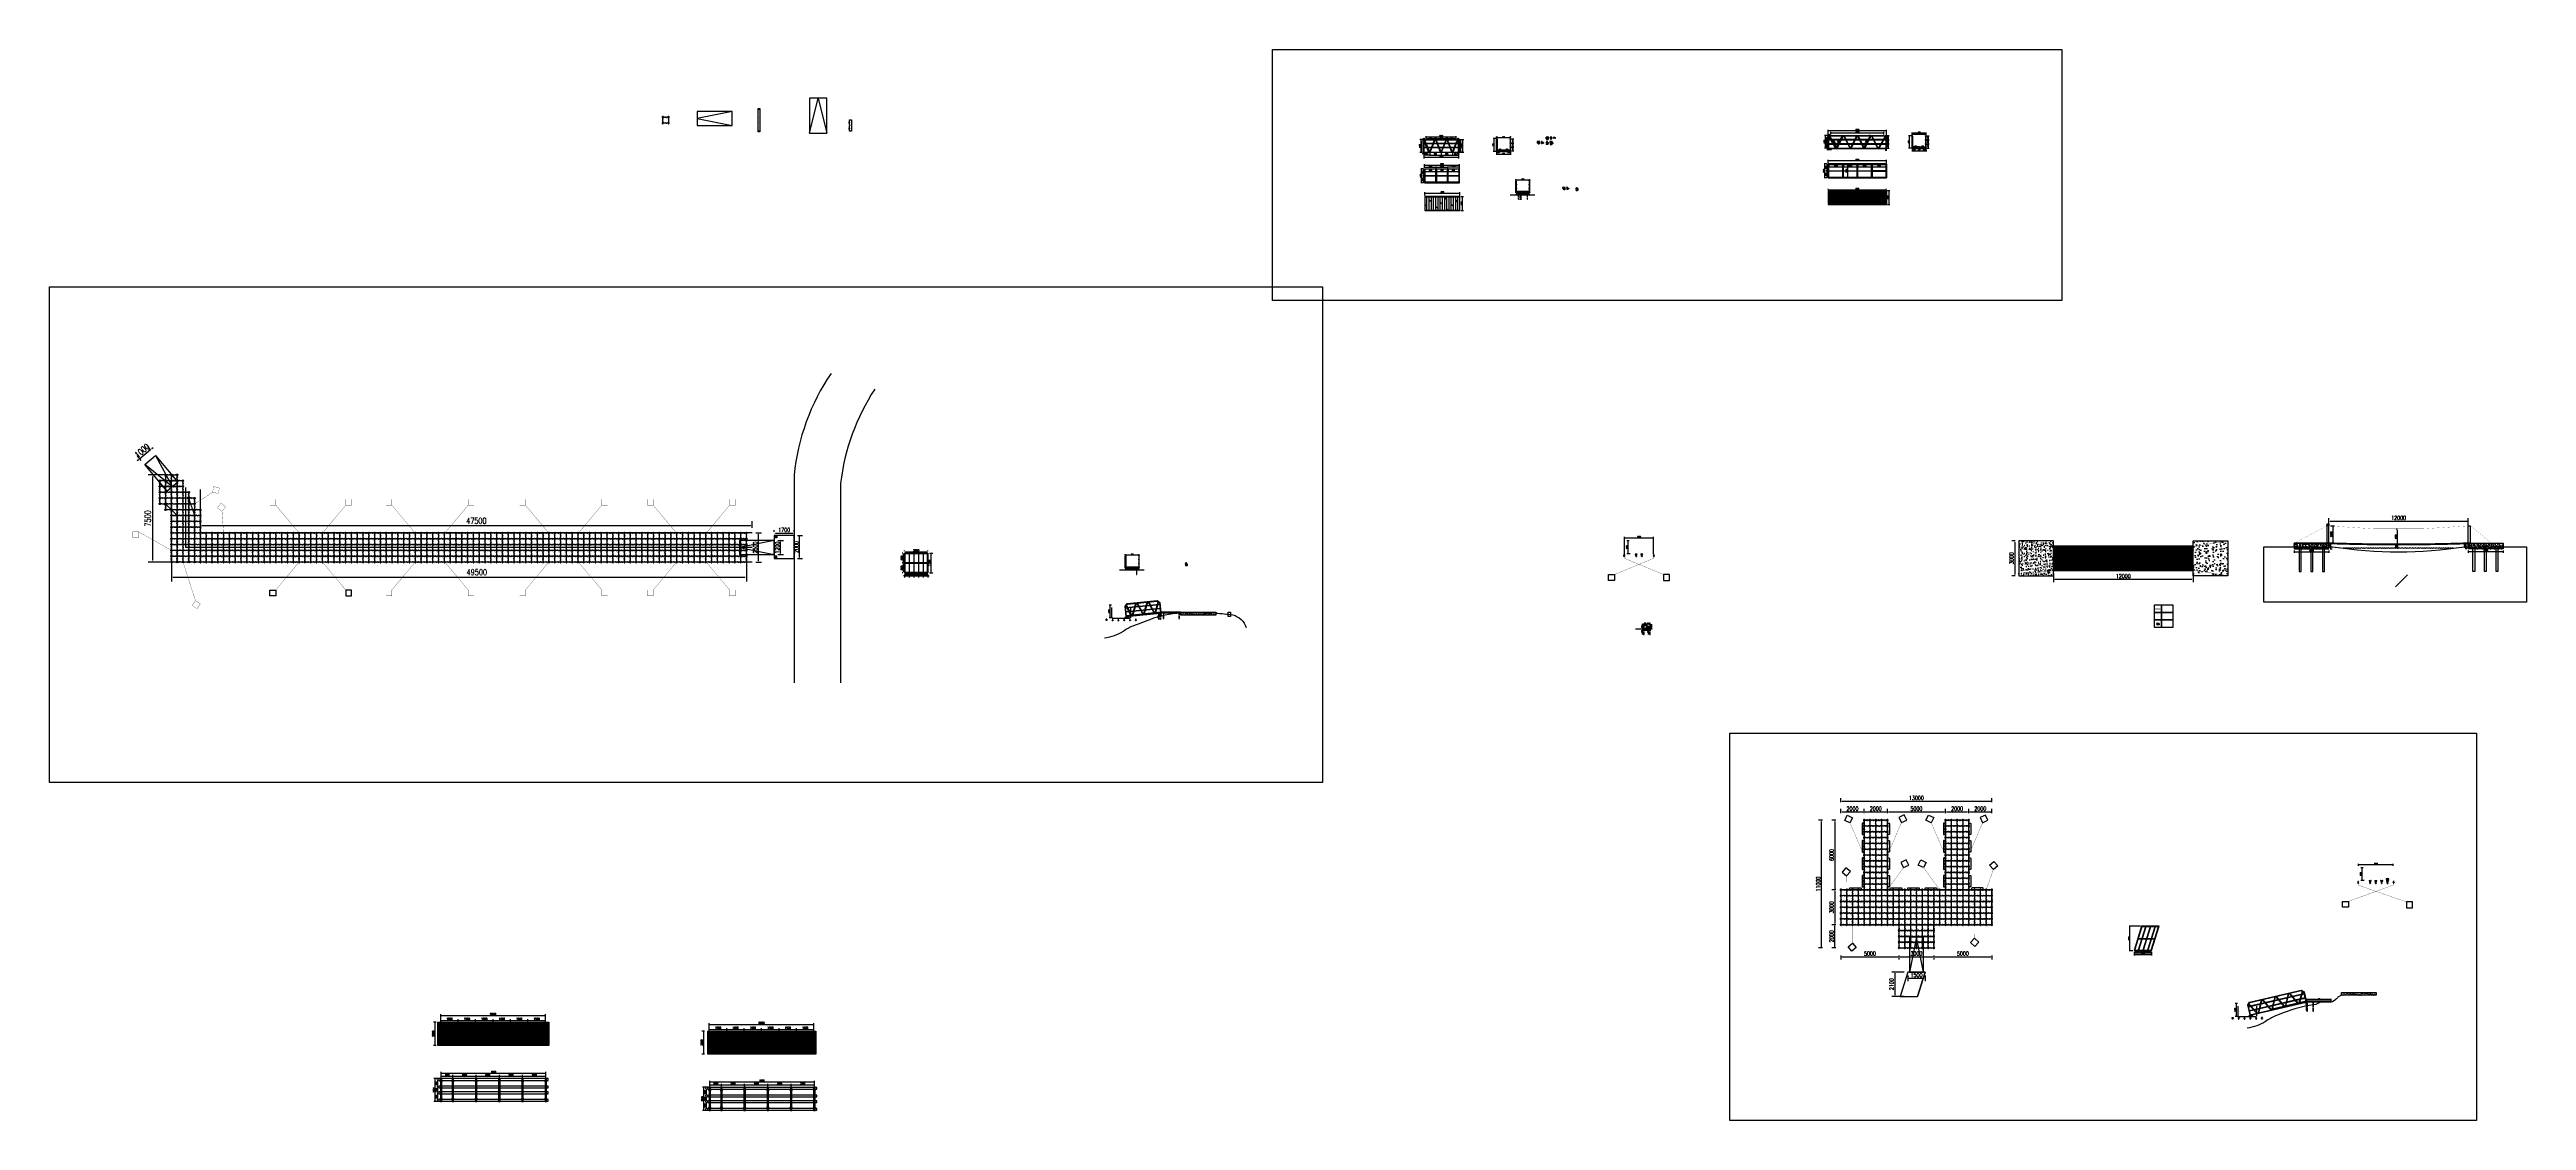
# Model space of a CAD drawing. Header units: millimetres. Extents: x -1442555 to 442606, y 1365385 to 2223627.
# Drawn here: x 229420 to 442606, y 1466945 to 1559130 of the extents above; entities that cross this region are included whole.
import ezdxf

# ---------------------------------------------------------------- set-up
doc = ezdxf.new("R2010")
doc.units = ezdxf.units.MM
doc.header["$LTSCALE"] = 10
for name, pattern in [('ACAD_ISO03W100', [30, 12, -18]), ('CENTER2', [28.575, 19.05, -3.175, 3.175, -3.175]), ('DASHED2', [0.375, 0.25, -0.125])]:
    doc.linetypes.add(name, pattern=pattern)
doc.layers.get('0').update_dxf_attribs({"linetype": 'CONTINUOUS'})
doc.layers.get('DEFPOINTS').update_dxf_attribs({"linetype": 'CONTINUOUS'})
for name, color, linetype in [('00-HATCH(填充)', 250, 'CONTINUOUS'), ('PUB_DIM', 3, 'CONTINUOUS'), ('W-_ANTICOLLISION防撞措施', 6, 'CONTINUOUS'), ('W-bridge approach引桥', 4, 'CONTINUOUS'), ('W-FLOAT_BOWL浮筒', 253, 'CONTINUOUS'), ('W-MOUNTING固定方式', 5, 'CONTINUOUS'), ('W-PLASTIC_RAILINGS塑木栏杆', 6, 'CONTINUOUS'), ('W-STEEL_FRAME钢架', 3, 'CONTINUOUS'), ('W-STEEL_KEEL钢龙骨', 5, 'CONTINUOUS'), ('W-WOOD_FLOOR木地板', 30, 'CONTINUOUS'), ('固定锚', 5, 'CONTINUOUS'), ('木地板', 32, 'CONTINUOUS'), ('设计木栈道', 1, 'CONTINUOUS'), ('铝架', 3, 'CONTINUOUS')]:
    doc.layers.add(name, color=color, linetype=linetype)
doc.layers.add('碳化木', color=7, linetype='CONTINUOUS', true_color=0xc0b9a0)
doc.styles.add('STANDARD_T3', font='simplex.shx', dxfattribs={"width": 0.7, "bigfont": 'gbcbig.shx'})
doc.dimstyles.new('W&&100', dxfattribs={"dimtxt": 350, "dimasz": 100, "dimexe": 250, "dimexo": 300, "dimgap": 100, "dimtad": 1, "dimdec": 0, "dimzin": 0, "dimdsep": 46, "dimtxsty": 'STANDARD_T3', "dimcen": 0.09, "dimclrd": 1, "dimclre": 1, "dimclrt": 7, "dimazin": 2, "dimtfac": 1, "dimtdec": 0, "dimtix": 1, "dimtmove": 2, "dimatfit": 3, "dimfxl": 100, "dimtolj": 1, "dimtzin": 0, "dimarcsym": 0})
doc.dimstyles.new('W&&15', dxfattribs={"dimtxt": 52.5, "dimasz": 15, "dimexe": 37.5, "dimexo": 45, "dimgap": 15, "dimtad": 1, "dimdec": 0, "dimzin": 0, "dimdsep": 46, "dimtxsty": 'STANDARD_T3', "dimcen": 0.09, "dimclrd": 1, "dimclre": 1, "dimclrt": 7, "dimazin": 2, "dimtfac": 1, "dimtdec": 0, "dimtix": 1, "dimtmove": 2, "dimatfit": 3, "dimfxl": 100, "dimtolj": 1, "dimtzin": 0, "dimarcsym": 0})
doc.dimstyles.new('W&&150', dxfattribs={"dimtxt": 525, "dimasz": 150, "dimexe": 375, "dimexo": 450, "dimgap": 150, "dimtad": 1, "dimdec": 0, "dimzin": 0, "dimdsep": 46, "dimtxsty": 'STANDARD_T3', "dimcen": 0.09, "dimclrd": 1, "dimclre": 1, "dimclrt": 7, "dimazin": 2, "dimtfac": 1, "dimtdec": 0, "dimtix": 1, "dimtmove": 2, "dimatfit": 3, "dimfxl": 100, "dimtolj": 1, "dimtzin": 0, "dimarcsym": 0})
doc.dimstyles.new('W&&20', dxfattribs={"dimtxt": 70, "dimasz": 20, "dimexe": 50, "dimexo": 60, "dimgap": 20, "dimtad": 1, "dimdec": 0, "dimzin": 0, "dimdsep": 46, "dimtxsty": 'STANDARD_T3', "dimcen": 0.09, "dimclrd": 1, "dimclre": 1, "dimclrt": 7, "dimazin": 2, "dimtfac": 1, "dimtdec": 0, "dimtix": 1, "dimtmove": 2, "dimatfit": 3, "dimfxl": 100, "dimtolj": 1, "dimtzin": 0, "dimarcsym": 0})
doc.dimstyles.new('W&&30', dxfattribs={"dimtxt": 105, "dimasz": 30, "dimexe": 75, "dimexo": 90, "dimgap": 30, "dimtad": 1, "dimdec": 0, "dimzin": 0, "dimdsep": 46, "dimtxsty": 'STANDARD_T3', "dimcen": 0.09, "dimclrd": 1, "dimclre": 1, "dimclrt": 7, "dimazin": 2, "dimtfac": 1, "dimtdec": 0, "dimtix": 1, "dimtmove": 2, "dimatfit": 3, "dimfxl": 100, "dimtolj": 1, "dimtzin": 0, "dimarcsym": 0})
doc.dimstyles.new('W&&40', dxfattribs={"dimtxt": 140, "dimasz": 40, "dimexe": 100, "dimexo": 120, "dimgap": 40, "dimtad": 1, "dimdec": 0, "dimzin": 0, "dimdsep": 46, "dimtxsty": 'STANDARD_T3', "dimcen": 0.09, "dimclrd": 1, "dimclre": 1, "dimclrt": 7, "dimazin": 2, "dimtfac": 1, "dimtdec": 0, "dimtix": 1, "dimtmove": 2, "dimatfit": 3, "dimfxl": 100, "dimtolj": 1, "dimtzin": 0, "dimarcsym": 0})
doc.dimstyles.new('W&&5', dxfattribs={"dimtxt": 17.5, "dimasz": 5, "dimexe": 12.5, "dimexo": 15, "dimgap": 5, "dimtad": 1, "dimdec": 0, "dimzin": 0, "dimdsep": 46, "dimtxsty": 'STANDARD_T3', "dimcen": 0.09, "dimclrd": 1, "dimclre": 1, "dimclrt": 7, "dimazin": 2, "dimtfac": 1, "dimtdec": 0, "dimtix": 1, "dimtmove": 2, "dimatfit": 3, "dimfxl": 100, "dimtolj": 1, "dimtzin": 0, "dimarcsym": 0})
doc.dimstyles.new('W&&50', dxfattribs={"dimtxt": 175, "dimasz": 50, "dimexe": 125, "dimexo": 150, "dimgap": 50, "dimtad": 1, "dimdec": 0, "dimzin": 0, "dimdsep": 46, "dimtxsty": 'STANDARD_T3', "dimcen": 0.09, "dimclrd": 1, "dimclre": 1, "dimclrt": 7, "dimazin": 2, "dimtfac": 1, "dimtdec": 0, "dimtix": 1, "dimtmove": 2, "dimatfit": 3, "dimfxl": 100, "dimtolj": 1, "dimtzin": 0, "dimarcsym": 0})
pattern_1 = [(50, (-3011878.98, -1010947.8), (358.630091, -31.376067), [37.5, -412.5]), (355, (-3011878.98, -1010947.8), (-69.375667, 376.096067), [30, -330]), (100.4514, (-3011849.1, -1010950.4), (289.25469, 344.71977), [31.870095, -350.571056]), (46.1842, (-3011879, -1010847.8), (533.620524, -82.759507), [56.25, -618.75]), (96.6356, (-3011834.5, -1010854.7), (467.33135, 487.058935), [47.805144, -525.8565]), (351.1842, (-3011879, -1010847.8), (467.33097, 487.0593), [45, -495]), (21, (-3011828.98, -1010872.8), (298.453526, -201.309445), [37.5, -412.5]), (326, (-3011828.98, -1010872.8), (121.657666, 362.575023), [30, -330]), (71.4514, (-3011804.1, -1010889.57), (420.111314, 161.265248), [31.870095, -350.571056]), (37.5, (-3011878.98, -1010947.8), (6.0799277, 166.446927), [0, -326, 0, -335, 0, -331.25]), (7.5, (-3011878.98, -1010947.8), (131.534769, 197.205856), [0, -191, 0, -318.5, 0, -126.25]), (327.5, (-3011990.48, -1010947.8), (266.911218, -11.277436), [0, -125, 0, -390, 0, -517.5]), (317.5, (-3012040.48, -1010947.8), (291.593085, 50.052491), [0, -162.5, 0, -259, 0, -367.5])]

# ---------------------------------------------------------------- blocks, each defined once
blk = doc.blocks.new('浮筒')
at = {"color": 0}
for p, q in [((-49, 527), (-27, 549)), ((-49, 473), (-21, 445)), ((-49, 27), (-21, 55)), ((-16, 261), (-16, 239)), ((16, 301), (-13, 268)), ((16, 199), (-13, 232)), ((0, 395), (0, 351)), ((0, 149), (0, 105)), ((16, 329), (3, 345)), ((16, 171), (3, 155)), ((19, 307), (19, 323)), ((19, 193), (19, 177)), ((55, 479), (21, 445)), ((21, 55), (55, 21)), ((27, 549), (55, 521)), ((149, 500), (105, 500)), ((149, 0), (105, 0)), ((171, 484), (155, 497)), ((193, 481), (177, 481)), ((199, 484), (232, 513)), ((203, -13), (236, 16)), ((261, 516), (239, 516)), ((258, 19), (242, 19)), ((297, -13), (264, 16)), ((301, 484), (268, 513)), ((307, 481), (323, 481)), ((329, 484), (345, 497)), ((395, 500), (351, 500)), ((395, 0), (351, 0)), ((473, 549), (445, 521)), ((445, 479), (479, 445)), ((479, 55), (445, 21)), ((481, 258), (481, 242)), ((513, 297), (484, 264)), ((513, 203), (484, 236)), ((500, 395), (500, 351)), ((500, 149), (500, 105)), ((513, 333), (503, 345)), ((513, 167), (503, 155)), ((516, 304), (516, 326)), ((516, 196), (516, 174)), ((549, 473), (521, 445)), ((549, 27), (521, 55)), ((527, 549), (549, 527)), ((-27, -49), (-49, -27)), ((27, -49), (55, -21)), ((167, -13), (155, -3)), ((196, -16), (174, -16)), ((304, -16), (326, -16)), ((333, -13), (345, -3)), ((473, -49), (445, -21)), ((549, -27), (527, -49))]:
    blk.add_line(p, q, dxfattribs=at)
for centre, radius, start, end in [((-22, 500), 38, 135, 225), ((-22, 0), 38, 135, 225), ((-24, 500), 7, 90, 270), ((-24, 0), 7, 90, 270), ((0, 522), 38, 45, 135), ((0, 500), 25, 106.2602, 163.7398), ((0, 500), 25, 196.2602, 253.7398), ((0, 0), 25, 106.2602, 163.7398), ((-70, 395), 70, 0, 45), ((-70, 105), 70, 315, 0), ((-6, 261), 10, 137.72631, 180), ((-6, 239), 10, 180, 222.27369), ((0, 524), 7, 0, 180), ((0, 476), 7, 180, 0), ((0, 24), 7, 0, 180), ((70, 395), 70, 135, 180), ((10, 351), 10, 180, 222.27369), ((10, 149), 10, 137.72631, 180), ((70, 105), 70, 180, 225), ((0, 500), 25, 16.2602, 73.7398), ((0, 500), 25, 286.2602, 343.7398), ((0, 0), 25, 16.2602, 73.7398), ((9, 323), 10, 0, 42.27369), ((9, 307), 10, 317.72631, 0), ((9, 193), 10, 0, 42.27369), ((9, 177), 10, 317.72631, 0), ((24, 500), 7, 270, 90), ((24, 0), 7, 270, 90), ((105, 570), 70, 225, 270), ((105, 430), 70, 90, 135), ((105, 70), 70, 225, 270), ((105, -70), 70, 90, 135), ((149, 490), 10, 47.72631, 90), ((149, -10), 10, 47.72631, 90), ((177, 491), 10, 227.72631, 270), ((193, 491), 10, 270, 312.27369), ((239, 506), 10, 90, 132.27369), ((242, 9), 10, 90, 132.27369), ((258, 9), 10, 47.72631, 90), ((261, 506), 10, 47.72631, 90), ((307, 491), 10, 227.72631, 270), ((323, 491), 10, 270, 312.27369), ((351, 490), 10, 90, 132.27369), ((351, -10), 10, 90, 132.27369), ((395, 570), 70, 270, 315), ((395, 430), 70, 45, 90), ((395, 70), 70, 270, 315), ((395, -70), 70, 45, 90), ((476, 500), 7, 90, 270), ((476, 0), 7, 90, 270), ((500, 522), 38, 45, 135), ((500, 500), 25, 106.2602, 163.7398), ((500, 500), 25, 196.2602, 253.7398), ((500, 0), 25, 106.2602, 163.7398), ((430, 395), 70, 0, 45), ((430, 105), 70, 315, 0), ((491, 258), 10, 137.72631, 180), ((491, 242), 10, 180, 222.27369), ((500, 524), 7, 0, 180), ((500, 476), 7, 180, 0), ((500, 24), 7, 0, 180), ((570, 395), 70, 135, 180), ((510, 351), 10, 180, 222.27369), ((510, 149), 10, 137.72631, 180), ((570, 105), 70, 180, 225), ((500, 500), 25, 16.2602, 73.7398), ((500, 500), 25, 286.2602, 343.7398), ((500, 0), 25, 16.2602, 73.7398), ((506, 326), 10, 0, 42.27369), ((506, 304), 10, 317.72631, 0), ((506, 196), 10, 0, 42.27369), ((506, 174), 10, 317.72631, 0), ((524, 500), 7, 270, 90), ((524, 0), 7, 270, 90), ((522, 500), 38, 315, 45), ((522, 0), 38, 315, 45), ((0, -22), 38, 225, 315), ((0, 0), 25, 196.2602, 253.7398), ((0, -24), 7, 180, 0), ((0, 0), 25, 286.2602, 343.7398), ((174, -6), 10, 227.72631, 270), ((196, -6), 10, 270, 312.27369), ((304, -6), 10, 227.72631, 270), ((326, -6), 10, 270, 312.27369), ((500, -22), 38, 225, 315), ((500, 0), 25, 196.2602, 253.7398), ((500, -24), 7, 180, 0), ((500, 0), 25, 286.2602, 343.7398)]:
    blk.add_arc(centre, radius, start, end, dxfattribs=at)
blk = doc.blocks.new('3乘1.2引桥')
at = {"layer": 'W-bridge approach引桥'}
blk.add_lwpolyline([(0, -600), (3000, -600), (3000, 600), (0, 600)], close=True, dxfattribs=at)
blk.add_lwpolyline([(3000, 600), (0, 0), (3000, -600)], dxfattribs=at)
blk = doc.blocks.new('*D35')
at = {"layer": 'DEFPOINTS', "color": 0, "transparency": 16777216}
for p in [(367476, 1517106), (364976, 1515572, 0), (367476, 1515608, 0)]:
    blk.add_point(p, dxfattribs=at)
at = {"layer": 'W-FLOAT_BOWL浮筒', "color": 1, "lineweight": -2, "transparency": 16777216}
for p, q in [((364976, 1515662), (364976, 1517181)), ((365006, 1517106), (367446, 1517106)), ((367476, 1515698), (367476, 1517181))]:
    blk.add_line(p, q, dxfattribs=at)
at = {"layer": 'W-FLOAT_BOWL浮筒', "color": 1, "transparency": 16777216}
for points in [[(365006, 1517111), (365006, 1517101), (364976, 1517106)], [(367446, 1517111), (367446, 1517101), (367476, 1517106)]]:
    blk.add_solid(points, dxfattribs=at)
at = {"layer": 'W-FLOAT_BOWL浮筒', "color": 7, "transparency": 16777216, "insert": (366226, 1517188), "char_height": 105, "attachment_point": 5, "style": 'STANDARD_T3'}
blk.add_mtext('\\A1;2500', dxfattribs=at)
blk = doc.blocks.new('*D36')
at = {"layer": 'DEFPOINTS', "color": 0, "transparency": 16777216}
for p in [(365476, 1516832), (365253, 1515732), (365555, 1515732, 0)]:
    blk.add_point(p, dxfattribs=at)
at = {"layer": 'W-FLOAT_BOWL浮筒', "color": 1, "lineweight": -2, "transparency": 16777216}
for p, q in [((365386, 1516832), (365178, 1516832)), ((365253, 1516802), (365253, 1515762)), ((365465, 1515732), (365178, 1515732))]:
    blk.add_line(p, q, dxfattribs=at)
at = {"layer": 'W-FLOAT_BOWL浮筒', "color": 1, "transparency": 16777216}
for points in [[(365248, 1516802), (365258, 1516802), (365253, 1516832)], [(365248, 1515762), (365258, 1515762), (365253, 1515732)]]:
    blk.add_solid(points, dxfattribs=at)
at = {"layer": 'W-FLOAT_BOWL浮筒', "color": 7, "transparency": 16777216, "insert": (365171, 1516282), "char_height": 105, "attachment_point": 5, "rotation": 90, "style": 'STANDARD_T3'}
blk.add_mtext('\\A1;1100', dxfattribs=at)
blk = doc.blocks.new('*D43')
at = {"color": 1, "lineweight": -2, "transparency": 16777216}
for p, q in [((401906, 1514032), (401906, 1513279)), ((413906, 1514032), (413906, 1513279)), ((402006, 1513529), (413806, 1513529))]:
    blk.add_line(p, q, dxfattribs=at)
at = {"color": 1, "transparency": 16777216}
for points in [[(402006, 1513545), (402006, 1513512), (401906, 1513529)], [(413806, 1513545), (413806, 1513512), (413906, 1513529)]]:
    blk.add_solid(points, dxfattribs=at)
at = {"layer": 'DEFPOINTS', "color": 0, "transparency": 16777216}
for p in [(401906, 1514332), (413906, 1514332), (413906, 1513529)]:
    blk.add_point(p, dxfattribs=at)
at = {"color": 7, "transparency": 16777216, "insert": (407906, 1513804), "char_height": 350, "attachment_point": 5, "style": 'STANDARD_T3'}
blk.add_mtext('\\A1;12000', dxfattribs=at)
blk = doc.blocks.new('*D44')
at = {"color": 1, "lineweight": -2, "transparency": 16777216}
for p, q in [((431480, 1517836), (431386, 1517836)), ((431480, 1516516), (431386, 1516516)), ((431486, 1517796), (431486, 1516556))]:
    blk.add_line(p, q, dxfattribs=at)
at = {"color": 1, "transparency": 16777216}
for points in [[(431479, 1517796), (431492, 1517796), (431486, 1517836)], [(431479, 1516556), (431492, 1516556), (431486, 1516516)]]:
    blk.add_solid(points, dxfattribs=at)
at = {"layer": 'DEFPOINTS', "color": 0, "transparency": 16777216}
for p in [(431486, 1516516), (431600, 1517836), (431600, 1516516)]:
    blk.add_point(p, dxfattribs=at)
at = {"color": 7, "transparency": 16777216, "insert": (431376, 1517176), "char_height": 140, "attachment_point": 5, "rotation": 90, "style": 'STANDARD_T3'}
blk.add_mtext('\\A1;1320', dxfattribs=at)
blk = doc.blocks.new('*D45')
at = {"color": 1, "lineweight": -2, "transparency": 16777216}
for p, q in [((431506, 1516576), (431506, 1516616)), ((431506, 1516536), (431506, 1516227)), ((431506, 1516187), (431506, 1516147)), ((431545, 1516227), (431606, 1516227)), ((431606, 1516536), (431606, 1516536))]:
    blk.add_line(p, q, dxfattribs=at)
at = {"color": 1, "transparency": 16777216}
for points in [[(431499, 1516576), (431513, 1516576), (431506, 1516536)], [(431499, 1516187), (431513, 1516187), (431506, 1516227)]]:
    blk.add_solid(points, dxfattribs=at)
at = {"layer": 'DEFPOINTS', "color": 0, "transparency": 16777216}
for p in [(431425, 1516227), (431486, 1516536), (431506, 1516227)]:
    blk.add_point(p, dxfattribs=at)
at = {"color": 7, "transparency": 16777216, "insert": (431396, 1516382), "char_height": 140, "attachment_point": 5, "rotation": 90, "style": 'STANDARD_T3'}
blk.add_mtext('\\A1;309', dxfattribs=at)
blk = doc.blocks.new('*D46')
at = {"color": 1, "lineweight": -2, "transparency": 16777216}
for p, q in [((422600, 1516017), (422600, 1515797)), ((422640, 1515897), (425560, 1515897)), ((425600, 1516017), (425600, 1515797))]:
    blk.add_line(p, q, dxfattribs=at)
at = {"color": 1, "transparency": 16777216}
for points in [[(422640, 1515904), (422640, 1515890), (422600, 1515897)], [(425560, 1515904), (425560, 1515890), (425600, 1515897)]]:
    blk.add_solid(points, dxfattribs=at)
at = {"layer": 'DEFPOINTS', "color": 0, "transparency": 16777216}
for p in [(422600, 1516137), (425600, 1516137), (425600, 1515897)]:
    blk.add_point(p, dxfattribs=at)
at = {"color": 7, "transparency": 16777216, "insert": (424100, 1516007), "char_height": 140, "attachment_point": 5, "style": 'STANDARD_T3'}
blk.add_mtext('\\A1;3000', dxfattribs=at)
blk = doc.blocks.new('*D47')
at = {"color": 1, "lineweight": -2, "transparency": 16777216}
for p, q in [((425720, 1516637), (425881, 1516637)), ((425720, 1516137), (425881, 1516137)), ((425781, 1516177), (425781, 1516597))]:
    blk.add_line(p, q, dxfattribs=at)
at = {"color": 1, "transparency": 16777216}
for points in [[(425775, 1516597), (425788, 1516597), (425781, 1516637)], [(425775, 1516177), (425788, 1516177), (425781, 1516137)]]:
    blk.add_solid(points, dxfattribs=at)
at = {"layer": 'DEFPOINTS', "color": 0, "transparency": 16777216}
for p in [(425600, 1516637), (425600, 1516137), (425781, 1516637)]:
    blk.add_point(p, dxfattribs=at)
at = {"color": 7, "transparency": 16777216, "insert": (425671, 1516387), "char_height": 140, "attachment_point": 5, "rotation": 90, "style": 'STANDARD_T3'}
blk.add_mtext('\\A1;500', dxfattribs=at)
blk = doc.blocks.new('*D48')
at = {"color": 1, "lineweight": -2, "transparency": 16777216}
for p, q in [((425750, 1518137), (426088, 1518137)), ((425963, 1516687), (425963, 1518087)), ((425750, 1516637), (426088, 1516637))]:
    blk.add_line(p, q, dxfattribs=at)
at = {"color": 1, "transparency": 16777216}
for points in [[(425955, 1518087), (425972, 1518087), (425963, 1518137)], [(425955, 1516687), (425972, 1516687), (425963, 1516637)]]:
    blk.add_solid(points, dxfattribs=at)
at = {"layer": 'DEFPOINTS', "color": 0, "transparency": 16777216}
for p in [(425600, 1518137), (425963, 1518137), (425600, 1516637)]:
    blk.add_point(p, dxfattribs=at)
at = {"color": 7, "transparency": 16777216, "insert": (425826, 1517387), "char_height": 175, "attachment_point": 5, "rotation": 90, "style": 'STANDARD_T3'}
blk.add_mtext('\\A1;1500', dxfattribs=at)
blk = doc.blocks.new('*D49')
at = {"color": 1, "lineweight": -2, "transparency": 16777216}
for p, q in [((425405, 1518178), (425375, 1518178)), ((425435, 1518227), (425435, 1518253)), ((425435, 1518178), (425600, 1518178)), ((425600, 1518227), (425600, 1518253)), ((425630, 1518178), (425660, 1518178))]:
    blk.add_line(p, q, dxfattribs=at)
at = {"color": 1, "transparency": 16777216}
for points in [[(425405, 1518183), (425405, 1518173), (425435, 1518178)], [(425630, 1518183), (425630, 1518173), (425600, 1518178)]]:
    blk.add_solid(points, dxfattribs=at)
at = {"layer": 'DEFPOINTS', "color": 0, "transparency": 16777216}
for p in [(425435, 1518137), (425600, 1518178), (425600, 1518137)]:
    blk.add_point(p, dxfattribs=at)
at = {"color": 7, "transparency": 16777216, "insert": (425517, 1518261), "char_height": 105, "attachment_point": 5, "style": 'STANDARD_T3'}
blk.add_mtext('\\A1;165', dxfattribs=at)
blk = doc.blocks.new('*U50')
at = {"layer": 'W-WOOD_FLOOR木地板'}
h = blk.add_hatch(dxfattribs=at)
h.set_pattern_fill('木材', color=256, scale=5, angle=178.08648)
h.set_pattern_definition([(228.0864779, (3531903.616, 2411027.03), (-14.50928246, -46.10293616), [300, -40, 100, -20]), (228.0864779, (3531876.697, 2411017.925), (33.15465807, -2.88593981), [60, -6.6, 120, -15]), (228.0864779, (3531893.054, 2411010.374), (-59.501190195, -86.343316854), [160, -28, 80, -20])])
h.paths.add_polyline_path([(0, 0), (0, -25), (140, -25), (140, 0)])
blk.add_lwpolyline([(140, 0), (0, 0), (0, -25), (140, -25)], close=True, dxfattribs=at)
blk = doc.blocks.new('*U51')
at = {"color": 0, "linetype": 'ByBlock', "lineweight": -2, "transparency": 16777216}
for p, rotation in [((425752, 1516612), 178.135018440601), ((425902, 1516607), 178.1828476009977), ((426052, 1516602), 178.2306767614021), ((426202, 1516597), 178.2785059218066), ((426352, 1516593), 178.3263350822186), ((426502, 1516589), 178.3741642426231), ((426652, 1516584), 178.4219934030272), ((426801, 1516580), 178.4698225634316), ((426951, 1516576), 178.5176517238959), ((427101, 1516573), 178.5654808842924), ((427251, 1516569), 178.6133100446814), ((427401, 1516565), 178.6611392050786), ((427551, 1516562), 178.708968365535), ((427701, 1516559), 178.7567975259311), ((427851, 1516555), 178.8046266863282), ((428001, 1516552), 178.8524558467326), ((428151, 1516549), 178.900285007137), ((428301, 1516547), 178.9481141675849), ((428451, 1516544), 178.9959433279818), ((428601, 1516541), 179.0437724883937), ((428751, 1516539), 179.0916016488064), ((428901, 1516537), 179.1394308092022), ((429051, 1516534), 179.1872599696071), ((429201, 1516532), 179.2350891300702), ((429351, 1516530), 179.2829182904601), ((429501, 1516529), 179.3307474508643), ((429651, 1516527), 179.3785766112686), ((429801, 1516525), 179.4264057716735), ((429951, 1516524), 179.474234932077), ((430101, 1516523), 179.5220640925403), ((430251, 1516521), 179.5698932529387), ((430401, 1516520), 179.6177224133344), ((430551, 1516519), 179.665551573738), ((430701, 1516519), 179.7133807341438), ((430851, 1516518), 179.7612098945482), ((431001, 1516517), 179.8090390550055), ((431151, 1516517), 179.8568682154032), ((431301, 1516517), 179.9046973757974), ((431451, 1516516), 179.9525265362029), ((431601, 1516516), 180.0003556958726), ((431751, 1516516), 180.0481848570622), ((431901, 1516517), 180.0960140174528), ((432051, 1516517), 180.1438431778577), ((432201, 1516517), 180.1916723382819), ((432351, 1516518), 180.2395014986929), ((432501, 1516519), 180.2873306590897), ((432651, 1516519), 180.3351598194937), ((432801, 1516520), 180.3829889798983), ((432951, 1516521), 180.4308181403603), ((433101, 1516523), 180.4786473007495), ((433251, 1516524), 180.5264764611539), ((433401, 1516525), 180.5743056215734), ((433551, 1516527), 180.6221347819857), ((433701, 1516529), 180.6699639423898), ((433851, 1516530), 180.717793102794), ((434001, 1516532), 180.7656222631912), ((434151, 1516534), 180.8134514236027), ((434301, 1516537), 180.8612805840147), ((434451, 1516539), 180.9091097444268), ((434601, 1516541), 180.9569389048389), ((434751, 1516544), 181.0047680653026), ((434901, 1516547), 181.0525972256996), ((435051, 1516549), 181.1004263861037), ((435201, 1516552), 181.1482555465006), ((435351, 1516555), 181.1960847068974), ((435501, 1516559), 181.2439138673616), ((435651, 1516562), 181.2917430277583), ((435801, 1516565), 181.3395721881552), ((435950, 1516569), 181.3874013485442), ((436100, 1516573), 181.4352305090003), ((436250, 1516577), 181.4830596694045), ((436400, 1516580), 181.5308888298165), ((436550, 1516585), 181.5787179902207), ((436700, 1516589), 181.6265471506178), ((436850, 1516593), 181.6743763110142), ((437000, 1516598), 181.7222054714704), ((437150, 1516602), 181.7700346318672), ((437300, 1516607), 181.817863792264), ((437450, 1516612), 181.8656929526687), ((437600, 1516617), 181.9135221130728)]:
    blk.add_blockref('*U50', p, dxfattribs=dict(at, rotation=rotation))
blk = doc.blocks.new('*D52')
at = {"color": 1, "lineweight": -2, "transparency": 16777216}
for p, q in [((398606, 1516832), (398314, 1516832)), ((398564, 1516732), (398564, 1513932)), ((398606, 1513832), (398314, 1513832))]:
    blk.add_line(p, q, dxfattribs=at)
at = {"color": 1, "transparency": 16777216}
for points in [[(398548, 1516732), (398581, 1516732), (398564, 1516832)], [(398548, 1513932), (398581, 1513932), (398564, 1513832)]]:
    blk.add_solid(points, dxfattribs=at)
at = {"layer": 'DEFPOINTS', "color": 0, "transparency": 16777216}
for p in [(398906, 1516832), (398564, 1513832), (398906, 1513832)]:
    blk.add_point(p, dxfattribs=at)
at = {"color": 7, "transparency": 16777216, "insert": (398289, 1515332), "char_height": 350, "attachment_point": 5, "rotation": 90, "style": 'STANDARD_T3'}
blk.add_mtext('\\A1;3000', dxfattribs=at)
blk = doc.blocks.new('*D53')
at = {"color": 1, "lineweight": -2, "transparency": 16777216}
for p, q in [((410779, 1509721), (410759, 1509726)), ((410798, 1509716), (410999, 1509665)), ((411018, 1509660), (411037, 1509655))]:
    blk.add_line(p, q, dxfattribs=at)
at = {"color": 1, "transparency": 16777216}
for points in [[(410779, 1509725), (410778, 1509718), (410798, 1509716)], [(411019, 1509663), (411017, 1509657), (410999, 1509665)]]:
    blk.add_solid(points, dxfattribs=at)
at = {"layer": 'DEFPOINTS', "color": 0, "transparency": 16777216}
for p in [(410798, 1509716), (410999, 1509665)]:
    blk.add_point(p, dxfattribs=at)
at = {"color": 7, "transparency": 16777216, "insert": (410925, 1509684), "char_height": 70, "attachment_point": 5, "rotation": 345.5439, "style": 'STANDARD_T3'}
blk.add_mtext('\\A1;∅207', dxfattribs=at)
blk = doc.blocks.new('*D54')
at = {"color": 1, "lineweight": -2, "transparency": 16777216}
for p, q in [((407786, 1516332), (407616, 1516332)), ((407786, 1515932), (407616, 1515932)), ((407716, 1516292), (407716, 1515972))]:
    blk.add_line(p, q, dxfattribs=at)
at = {"color": 1, "transparency": 16777216}
for points in [[(407709, 1516292), (407722, 1516292), (407716, 1516332)], [(407709, 1515972), (407722, 1515972), (407716, 1515932)]]:
    blk.add_solid(points, dxfattribs=at)
at = {"layer": 'DEFPOINTS', "color": 0, "transparency": 16777216}
for p in [(407716, 1515932), (407906, 1516332), (407906, 1515932)]:
    blk.add_point(p, dxfattribs=at)
at = {"color": 7, "transparency": 16777216, "insert": (407606, 1516132), "char_height": 140, "attachment_point": 5, "rotation": 90, "style": 'STANDARD_T3'}
blk.add_mtext('\\A1;400', dxfattribs=at)
blk = doc.blocks.new('*U55')
at = {"layer": 'W-WOOD_FLOOR木地板'}
h = blk.add_hatch(dxfattribs=at)
h.set_pattern_fill('木材', color=256, scale=200)
h.set_pattern_definition([(50, (-3415675.3, -2528134.65), (518.47064, 1862.46831), [12000, -1600, 4000, -800]), (50, (-3414611.3, -2527734.6), (-1329.30138, 71.09046), [2400, -264, 4800, -600]), (50, (-3415275.27, -2527454.65), (2263.396635, 3531.27904), [6400, -1120, 3200, -800])])
h.paths.add_polyline_path([(70, -1050), (70, 1050), (-70, 1050), (-70, -1050)])
blk.add_lwpolyline([(-70, -1050), (70, -1050), (70, 1050), (-70, 1050)], close=True, dxfattribs=at)
blk = doc.blocks.new('*U56')
at = {"color": 0, "linetype": 'ByBlock', "lineweight": -2, "transparency": 16777216}
for p in [(0, 0), (150, 0), (300, 0), (450, 0), (600, 0), (750, 0), (900, 0), (1050, 0), (1200, 0), (1350, 0), (1500, 0), (1650, 0), (1800, 0), (1950, 0), (2100, 0), (2250, 0), (2400, 0), (2550, 0), (2700, 0), (2850, 0), (3000, 0), (3150, 0), (3300, 0), (3450, 0), (3600, 0), (3750, 0), (3900, 0), (4050, 0), (4200, 0), (4350, 0), (4500, 0), (4650, 0), (4800, 0), (4950, 0), (5100, 0), (5250, 0), (5400, 0), (5550, 0), (5700, 0), (5850, 0), (6000, 0), (6150, 0), (6300, 0), (6450, 0), (6600, 0), (6750, 0), (6900, 0), (7050, 0), (7200, 0), (7350, 0), (7500, 0), (7650, 0), (7800, 0), (7950, 0), (8100, 0), (8250, 0), (8400, 0), (8550, 0), (8700, 0), (8850, 0), (9000, 0), (9150, 0), (9300, 0), (9450, 0), (9600, 0), (9750, 0), (9900, 0), (10050, 0), (10200, 0), (10350, 0), (10500, 0), (10650, 0), (10800, 0), (10950, 0), (11100, 0), (11250, 0), (11400, 0), (11550, 0), (11700, 0), (11850, 0)]:
    blk.add_blockref('*U55', p, dxfattribs=at)
blk = doc.blocks.new('*D57')
at = {"color": 1, "lineweight": -2, "transparency": 16777216}
for p, q in [((425600, 1516937), (425600, 1518793)), ((425700, 1518543), (437500, 1518543)), ((437600, 1516937), (437600, 1518793))]:
    blk.add_line(p, q, dxfattribs=at)
at = {"color": 1, "transparency": 16777216}
for points in [[(425700, 1518560), (425700, 1518527), (425600, 1518543)], [(437500, 1518560), (437500, 1518527), (437600, 1518543)]]:
    blk.add_solid(points, dxfattribs=at)
at = {"layer": 'DEFPOINTS', "color": 0, "transparency": 16777216}
for p in [(437600, 1518543), (425600, 1516637), (437600, 1516637)]:
    blk.add_point(p, dxfattribs=at)
at = {"color": 7, "transparency": 16777216, "insert": (431600, 1518818), "char_height": 350, "attachment_point": 5, "style": 'STANDARD_T3'}
blk.add_mtext('\\A1;12000', dxfattribs=at)
blk = doc.blocks.new('防腐木地板')
at = {"layer": '碳化木'}
blk.add_lwpolyline([(-65, 1050), (65, 1050), (65, -950), (-65, -950)], close=True, dxfattribs=at)
at = {"layer": '设计木栈道', "color": 1}
for centre in [(1, 950), (1, 276), (1, -175), (1, -850)]:
    blk.add_circle(centre, 8, dxfattribs=at)
blk = doc.blocks.new('*D66')
at = {"color": 1, "lineweight": -2, "transparency": 16777216}
for p, q in [((383173, 1492793), (382823, 1492793)), ((383073, 1492693), (383073, 1486893)), ((383173, 1486793), (382823, 1486793))]:
    blk.add_line(p, q, dxfattribs=at)
at = {"color": 1, "transparency": 16777216}
for points in [[(383056, 1492693), (383090, 1492693), (383073, 1492793)], [(383056, 1486893), (383090, 1486893), (383073, 1486793)]]:
    blk.add_solid(points, dxfattribs=at)
at = {"layer": 'DEFPOINTS', "color": 0, "transparency": 16777216}
for p in [(385600, 1492793), (383073, 1486793), (385627, 1486793)]:
    blk.add_point(p, dxfattribs=at)
at = {"color": 7, "transparency": 16777216, "insert": (382798, 1489793), "char_height": 350, "attachment_point": 5, "rotation": 90, "style": 'STANDARD_T3'}
blk.add_mtext('\\A1;6000', dxfattribs=at)
blk = doc.blocks.new('*D67')
at = {"color": 1, "lineweight": -2, "transparency": 16777216}
for p, q in [((383173, 1486793), (382823, 1486793)), ((383073, 1486693), (383073, 1483893)), ((383173, 1483793), (382823, 1483793))]:
    blk.add_line(p, q, dxfattribs=at)
at = {"color": 1, "transparency": 16777216}
for points in [[(383056, 1486693), (383090, 1486693), (383073, 1486793)], [(383056, 1483893), (383090, 1483893), (383073, 1483793)]]:
    blk.add_solid(points, dxfattribs=at)
at = {"layer": 'DEFPOINTS', "color": 0, "transparency": 16777216}
for p in [(385627, 1486793), (383073, 1483793), (383600, 1483793)]:
    blk.add_point(p, dxfattribs=at)
at = {"color": 7, "transparency": 16777216, "insert": (382798, 1485293), "char_height": 350, "attachment_point": 5, "rotation": 90, "style": 'STANDARD_T3'}
blk.add_mtext('\\A1;3000', dxfattribs=at)
blk = doc.blocks.new('*D68')
at = {"color": 1, "lineweight": -2, "transparency": 16777216}
for p, q in [((383600, 1493407), (383600, 1493757)), ((383700, 1493507), (385500, 1493507)), ((385600, 1493407), (385600, 1493757))]:
    blk.add_line(p, q, dxfattribs=at)
at = {"color": 1, "transparency": 16777216}
for points in [[(383700, 1493524), (383700, 1493490), (383600, 1493507)], [(385500, 1493524), (385500, 1493490), (385600, 1493507)]]:
    blk.add_solid(points, dxfattribs=at)
at = {"layer": 'DEFPOINTS', "color": 0, "transparency": 16777216}
for p in [(385600, 1493507), (385600, 1492793), (383600, 1486793)]:
    blk.add_point(p, dxfattribs=at)
at = {"color": 7, "transparency": 16777216, "insert": (384600, 1493782), "char_height": 350, "attachment_point": 5, "style": 'STANDARD_T3'}
blk.add_mtext('\\A1;2000', dxfattribs=at)
blk = doc.blocks.new('*D69')
at = {"color": 1, "lineweight": -2, "transparency": 16777216}
for p, q in [((385600, 1493407), (385600, 1493757)), ((385700, 1493507), (387500, 1493507)), ((387600, 1493407), (387600, 1493757))]:
    blk.add_line(p, q, dxfattribs=at)
at = {"color": 1, "transparency": 16777216}
for points in [[(385700, 1493524), (385700, 1493490), (385600, 1493507)], [(387500, 1493524), (387500, 1493490), (387600, 1493507)]]:
    blk.add_solid(points, dxfattribs=at)
at = {"layer": 'DEFPOINTS', "color": 0, "transparency": 16777216}
for p in [(385600, 1492793), (387600, 1493507), (387600, 1492793)]:
    blk.add_point(p, dxfattribs=at)
at = {"color": 7, "transparency": 16777216, "insert": (386600, 1493782), "char_height": 350, "attachment_point": 5, "style": 'STANDARD_T3'}
blk.add_mtext('\\A1;2000', dxfattribs=at)
blk = doc.blocks.new('*D70')
at = {"color": 1, "lineweight": -2, "transparency": 16777216}
for p, q in [((387600, 1493407), (387600, 1493757)), ((387700, 1493507), (392500, 1493507)), ((392600, 1493407), (392600, 1493757))]:
    blk.add_line(p, q, dxfattribs=at)
at = {"color": 1, "transparency": 16777216}
for points in [[(387700, 1493524), (387700, 1493490), (387600, 1493507)], [(392500, 1493524), (392500, 1493490), (392600, 1493507)]]:
    blk.add_solid(points, dxfattribs=at)
at = {"layer": 'DEFPOINTS', "color": 0, "transparency": 16777216}
for p in [(387600, 1492793), (392600, 1493507), (392600, 1492793)]:
    blk.add_point(p, dxfattribs=at)
at = {"color": 7, "transparency": 16777216, "insert": (390100, 1493782), "char_height": 350, "attachment_point": 5, "style": 'STANDARD_T3'}
blk.add_mtext('\\A1;5000', dxfattribs=at)
blk = doc.blocks.new('*D71')
at = {"color": 1, "lineweight": -2, "transparency": 16777216}
for p, q in [((392600, 1493407), (392600, 1493757)), ((392700, 1493507), (394500, 1493507)), ((394600, 1493407), (394600, 1493757))]:
    blk.add_line(p, q, dxfattribs=at)
at = {"color": 1, "transparency": 16777216}
for points in [[(392700, 1493524), (392700, 1493490), (392600, 1493507)], [(394500, 1493524), (394500, 1493490), (394600, 1493507)]]:
    blk.add_solid(points, dxfattribs=at)
at = {"layer": 'DEFPOINTS', "color": 0, "transparency": 16777216}
for p in [(392600, 1492793), (394600, 1493507), (394600, 1492793)]:
    blk.add_point(p, dxfattribs=at)
at = {"color": 7, "transparency": 16777216, "insert": (393600, 1493782), "char_height": 350, "attachment_point": 5, "style": 'STANDARD_T3'}
blk.add_mtext('\\A1;2000', dxfattribs=at)
blk = doc.blocks.new('*D72')
at = {"color": 1, "lineweight": -2, "transparency": 16777216}
for p, q in [((394600, 1493407), (394600, 1493757)), ((394700, 1493507), (396500, 1493507)), ((396600, 1493407), (396600, 1493757))]:
    blk.add_line(p, q, dxfattribs=at)
at = {"color": 1, "transparency": 16777216}
for points in [[(394700, 1493524), (394700, 1493490), (394600, 1493507)], [(396500, 1493524), (396500, 1493490), (396600, 1493507)]]:
    blk.add_solid(points, dxfattribs=at)
at = {"layer": 'DEFPOINTS', "color": 0, "transparency": 16777216}
for p in [(394600, 1492793), (396600, 1493507), (396600, 1486793)]:
    blk.add_point(p, dxfattribs=at)
at = {"color": 7, "transparency": 16777216, "insert": (395600, 1493782), "char_height": 350, "attachment_point": 5, "style": 'STANDARD_T3'}
blk.add_mtext('\\A1;2000', dxfattribs=at)
blk = doc.blocks.new('*D73')
at = {"color": 1, "lineweight": -2, "transparency": 16777216}
for p, q in [((383600, 1494331), (383600, 1494681)), ((383700, 1494431), (396500, 1494431)), ((396600, 1494331), (396600, 1494681))]:
    blk.add_line(p, q, dxfattribs=at)
at = {"color": 1, "transparency": 16777216}
for points in [[(383700, 1494448), (383700, 1494415), (383600, 1494431)], [(396500, 1494448), (396500, 1494415), (396600, 1494431)]]:
    blk.add_solid(points, dxfattribs=at)
at = {"layer": 'DEFPOINTS', "color": 0, "transparency": 16777216}
for p in [(396600, 1494431), (383600, 1486793), (396600, 1486793)]:
    blk.add_point(p, dxfattribs=at)
at = {"color": 7, "transparency": 16777216, "insert": (390100, 1494706), "char_height": 350, "attachment_point": 5, "style": 'STANDARD_T3'}
blk.add_mtext('\\A1;13000', dxfattribs=at)
blk = doc.blocks.new('*D74')
at = {"color": 1, "lineweight": -2, "transparency": 16777216}
for p, q in [((382026, 1492793), (381676, 1492793)), ((381926, 1481893), (381926, 1492693)), ((382026, 1481793), (381676, 1481793))]:
    blk.add_line(p, q, dxfattribs=at)
at = {"color": 1, "transparency": 16777216}
for points in [[(381909, 1492693), (381943, 1492693), (381926, 1492793)], [(381909, 1481893), (381943, 1481893), (381926, 1481793)]]:
    blk.add_solid(points, dxfattribs=at)
at = {"layer": 'DEFPOINTS', "color": 0, "transparency": 16777216}
for p in [(381926, 1492793), (385600, 1492793), (388600, 1481793)]:
    blk.add_point(p, dxfattribs=at)
at = {"color": 7, "transparency": 16777216, "insert": (381651, 1487293), "char_height": 350, "attachment_point": 5, "rotation": 90, "style": 'STANDARD_T3'}
blk.add_mtext('\\A1;11000', dxfattribs=at)
blk = doc.blocks.new('*U75')
at = {"layer": 'W-FLOAT_BOWL浮筒'}
blk.add_blockref('浮筒', (-250, -250), dxfattribs=at)
blk = doc.blocks.new('*U76')
at = {"color": 0, "linetype": 'ByBlock', "lineweight": -2, "transparency": 16777216}
for p in [(0, 5500), (0, 5000), (0, 4500), (0, 4000), (500, 5500), (500, 5000), (500, 4500), (500, 4000), (1000, 5500), (1000, 5000), (1000, 4500), (1000, 4000), (1500, 5500), (1500, 5000), (1500, 4500), (1500, 4000), (0, 3500), (0, 3000), (0, 2500), (0, 2000), (500, 3500), (500, 3000), (500, 2500), (500, 2000), (1000, 3500), (1000, 3000), (1000, 2500), (1000, 2000), (1500, 3500), (1500, 3000), (1500, 2500), (1500, 2000), (0, 1500), (0, 1000), (0, 500), (0, 0), (500, 1500), (500, 1000), (500, 500), (500, 0), (1000, 1500), (1000, 1000), (1000, 500), (1000, 0), (1500, 1500), (1500, 1000), (1500, 500), (1500, 0)]:
    blk.add_blockref('*U75', p, dxfattribs=at)
blk = doc.blocks.new('*U77')
at = {"layer": 'W-FLOAT_BOWL浮筒'}
blk.add_blockref('浮筒', (-250, -250), dxfattribs=at)
blk = doc.blocks.new('*U78')
at = {"color": 0, "linetype": 'ByBlock', "lineweight": -2, "transparency": 16777216}
for p in [(0, 5500), (0, 5000), (0, 4500), (0, 4000), (500, 5500), (500, 5000), (500, 4500), (500, 4000), (1000, 5500), (1000, 5000), (1000, 4500), (1000, 4000), (1500, 5500), (1500, 5000), (1500, 4500), (1500, 4000), (0, 3500), (0, 3000), (0, 2500), (0, 2000), (500, 3500), (500, 3000), (500, 2500), (500, 2000), (1000, 3500), (1000, 3000), (1000, 2500), (1000, 2000), (1500, 3500), (1500, 3000), (1500, 2500), (1500, 2000), (0, 1500), (0, 1000), (0, 500), (0, 0), (500, 1500), (500, 1000), (500, 500), (500, 0), (1000, 1500), (1000, 1000), (1000, 500), (1000, 0), (1500, 1500), (1500, 1000), (1500, 500), (1500, 0)]:
    blk.add_blockref('*U77', p, dxfattribs=at)
blk = doc.blocks.new('*U79')
at = {"layer": 'W-FLOAT_BOWL浮筒'}
blk.add_blockref('浮筒', (-250, -250), dxfattribs=at)
blk = doc.blocks.new('*U80')
at = {"color": 0, "linetype": 'ByBlock', "lineweight": -2, "transparency": 16777216}
for p in [(0, 2500), (0, 2000), (500, 2500), (500, 2000), (1000, 2500), (1000, 2000), (1500, 2500), (1500, 2000), (2000, 2500), (2000, 2000), (2500, 2500), (2500, 2000), (3000, 2500), (3000, 2000), (3500, 2500), (3500, 2000), (4000, 2500), (4000, 2000), (4500, 2500), (4500, 2000), (5000, 2500), (5000, 2000), (5500, 2500), (5500, 2000), (6000, 2500), (6000, 2000), (6500, 2500), (6500, 2000), (7000, 2500), (7000, 2000), (7500, 2500), (7500, 2000), (8000, 2500), (8000, 2000), (8500, 2500), (8500, 2000), (9000, 2500), (9000, 2000), (9500, 2500), (9500, 2000), (10000, 2500), (10000, 2000), (10500, 2500), (10500, 2000), (11000, 2500), (11000, 2000), (11500, 2500), (11500, 2000), (12000, 2500), (12000, 2000), (12500, 2500), (12500, 2000), (0, 1500), (0, 1000), (0, 500), (0, 0), (500, 1500), (500, 1000), (500, 500), (500, 0), (1000, 1500), (1000, 1000), (1000, 500), (1000, 0), (1500, 1500), (1500, 1000), (1500, 500), (1500, 0), (2000, 1500), (2000, 1000), (2000, 500), (2000, 0), (2500, 1500), (2500, 1000), (2500, 500), (2500, 0), (3000, 1500), (3000, 1000), (3000, 500), (3000, 0), (3500, 1500), (3500, 1000), (3500, 500), (3500, 0), (4000, 1500), (4000, 1000), (4000, 500), (4000, 0), (4500, 1500), (4500, 1000), (4500, 500), (4500, 0), (5000, 1500), (5000, 1000), (5000, 500), (5000, 0), (5500, 1500), (5500, 1000), (5500, 500), (5500, 0), (6000, 1500), (6000, 1000), (6000, 500), (6000, 0), (6500, 1500), (6500, 1000), (6500, 500), (6500, 0), (7000, 1500), (7000, 1000), (7000, 500), (7000, 0), (7500, 1500), (7500, 1000), (7500, 500), (7500, 0), (8000, 1500), (8000, 1000), (8000, 500), (8000, 0), (8500, 1500), (8500, 1000), (8500, 500), (8500, 0), (9000, 1500), (9000, 1000), (9000, 500), (9000, 0), (9500, 1500), (9500, 1000), (9500, 500), (9500, 0), (10000, 1500), (10000, 1000), (10000, 500), (10000, 0), (10500, 1500), (10500, 1000), (10500, 500), (10500, 0), (11000, 1500), (11000, 1000), (11000, 500), (11000, 0), (11500, 1500), (11500, 1000), (11500, 500), (11500, 0), (12000, 1500), (12000, 1000), (12000, 500), (12000, 0), (12500, 1500), (12500, 1000), (12500, 500), (12500, 0)]:
    blk.add_blockref('*U79', p, dxfattribs=at)
blk = doc.blocks.new('*U81')
at = {"layer": 'W-FLOAT_BOWL浮筒'}
blk.add_blockref('浮筒', (-250, -250), dxfattribs=at)
blk = doc.blocks.new('*U82')
at = {"color": 0, "linetype": 'ByBlock', "lineweight": -2, "transparency": 16777216}
for p in [(0, 2500), (0, 2000), (500, 2500), (500, 2000), (1000, 2500), (1000, 2000), (1500, 2500), (1500, 2000), (0, 1500), (0, 1000), (0, 500), (0, 0), (500, 1500), (500, 1000), (500, 500), (500, 0), (1000, 1500), (1000, 1000), (1000, 500), (1000, 0), (1500, 1500), (1500, 1000), (1500, 500), (1500, 0)]:
    blk.add_blockref('*U81', p, dxfattribs=at)
blk = doc.blocks.new('*D83')
at = {"color": 1, "lineweight": -2, "transparency": 16777216}
for p, q in [((383173, 1483793), (382823, 1483793)), ((383173, 1481793), (382823, 1481793)), ((383073, 1481893), (383073, 1483693))]:
    blk.add_line(p, q, dxfattribs=at)
at = {"color": 1, "transparency": 16777216}
for points in [[(383056, 1483693), (383090, 1483693), (383073, 1483793)], [(383056, 1481893), (383090, 1481893), (383073, 1481793)]]:
    blk.add_solid(points, dxfattribs=at)
at = {"layer": 'DEFPOINTS', "color": 0, "transparency": 16777216}
for p in [(383073, 1483793), (391600, 1483793), (388600, 1481793)]:
    blk.add_point(p, dxfattribs=at)
at = {"color": 7, "transparency": 16777216, "insert": (382798, 1482793), "char_height": 350, "attachment_point": 5, "rotation": 90, "style": 'STANDARD_T3'}
blk.add_mtext('\\A1;2000', dxfattribs=at)
blk = doc.blocks.new('1.5乘3米')
at = {"layer": 'W-bridge approach引桥'}
blk.add_lwpolyline([(-750, -3000), (750, -3000), (750, 0), (-750, 0)], close=True, dxfattribs=at)
blk.add_lwpolyline([(-750, -3000), (0, 0), (750, -3000)], dxfattribs=at)
blk = doc.blocks.new('*D87')
at = {"layer": 'DEFPOINTS', "color": 0, "transparency": 16777216}
for p in [(431144, 1488968), (428144, 1487434, 0), (431144, 1487488, 0)]:
    blk.add_point(p, dxfattribs=at)
at = {"layer": 'W-FLOAT_BOWL浮筒', "color": 1, "lineweight": -2, "transparency": 16777216}
for p, q in [((428144, 1488868), (428144, 1489043)), ((428174, 1488968), (431114, 1488968)), ((431144, 1488868), (431144, 1489043))]:
    blk.add_line(p, q, dxfattribs=at)
at = {"layer": 'W-FLOAT_BOWL浮筒', "color": 1, "transparency": 16777216}
for points in [[(428174, 1488973), (428174, 1488963), (428144, 1488968)], [(431114, 1488973), (431114, 1488963), (431144, 1488968)]]:
    blk.add_solid(points, dxfattribs=at)
at = {"layer": 'W-FLOAT_BOWL浮筒', "color": 7, "transparency": 16777216, "insert": (429644, 1489050), "char_height": 105, "attachment_point": 5, "style": 'STANDARD_T3'}
blk.add_mtext('\\A1;3000', dxfattribs=at)
blk = doc.blocks.new('*D88')
at = {"layer": 'DEFPOINTS', "color": 0, "transparency": 16777216}
for p in [(428644, 1488694), (428422, 1487594), (428723, 1487594, 0)]:
    blk.add_point(p, dxfattribs=at)
at = {"layer": 'W-FLOAT_BOWL浮筒', "color": 1, "lineweight": -2, "transparency": 16777216}
for p, q in [((428554, 1488694), (428347, 1488694)), ((428422, 1488664), (428422, 1487624)), ((428633, 1487594), (428347, 1487594))]:
    blk.add_line(p, q, dxfattribs=at)
at = {"layer": 'W-FLOAT_BOWL浮筒', "color": 1, "transparency": 16777216}
for points in [[(428417, 1488664), (428427, 1488664), (428422, 1488694)], [(428417, 1487624), (428427, 1487624), (428422, 1487594)]]:
    blk.add_solid(points, dxfattribs=at)
at = {"layer": 'W-FLOAT_BOWL浮筒', "color": 7, "transparency": 16777216, "insert": (428339, 1488144), "char_height": 105, "attachment_point": 5, "rotation": 90, "style": 'STANDARD_T3'}
blk.add_mtext('\\A1;1100', dxfattribs=at)
blk = doc.blocks.new('防撞筒')
at = {"layer": 'W-_ANTICOLLISION防撞措施'}
blk.add_line((-229, 277), (-198, 308), dxfattribs=at)
for points in [[(-198, 192), (-229, 223), (-207, 201)], [(-180, 281), (-180, 403)], [(-180, 97), (-180, 219)], [(-198, -192), (-229, -223), (-207, -201)], [(-180, -219), (-180, -97)], [(-180, -403), (-180, -281)]]:
    blk.add_lwpolyline(points, dxfattribs=at)
for points in [[(-180, 468, -0.3898066), (-150, 495), (-50, 495, -0.4142136), (0, 445), (0, -445, -0.4142136), (-50, -495), (-150, -495, -0.3916171), (-180, -467, -0.3916171)], [(-229, -223, 0.4142136), (-229, -277), (-198, -308)]]:
    blk.add_lwpolyline(points, format="xyb", dxfattribs=at)
for centre, radius, start, end in [((-202, 250), 38, 135, 225), ((-204, 250), 7, 90, 270), ((-180, 250), 25, 106.2602, 163.7398), ((-180, 250), 25, 196.2602, 253.7398), ((-254, 366), 80.9, 314.38435, 336.4057), ((-254, 134), 80.9, 23.5943, 45.61565), ((-180, 274), 7, 0, 180), ((-180, 226), 7, 180, 0), ((-205, 435), 41, 307.54612, 52.45388), ((-205, 65), 41, 307.54612, 52.45388), ((-205, 0), 41, 307.54612, 52.45388), ((-180, 250), 25, 16.2602, 73.7398), ((-180, 250), 25, 286.2602, 343.7398), ((-156, 250), 7, 270, 90), ((-204, -250), 7, 90, 270), ((-180, -250), 25, 106.2602, 163.7398), ((-180, -250), 25, 196.2602, 253.7398), ((-254, -134), 80.9, 314.38435, 336.4057), ((-254, -366), 80.9, 23.5943, 45.61565), ((-180, -226), 7, 0, 180), ((-180, -274), 7, 180, 0), ((-205, -65), 40.8, 307.40565, 52.59435), ((-205, -435), 40.8, 307.40565, 52.59435), ((-180, -250), 25, 16.2602, 73.7398), ((-180, -250), 25, 286.2602, 343.7398), ((-156, -250), 7, 270, 90)]:
    blk.add_arc(centre, radius, start, end, dxfattribs=at)
blk = doc.blocks.new('*U90')
blk.add_blockref('防撞筒', (120, 0))
blk = doc.blocks.new('*U91')
at = {"color": 0, "linetype": 'ByBlock', "lineweight": -2, "transparency": 16777216}
for p in [(0, 4500), (0, 3000), (0, 1500), (0, 0)]:
    blk.add_blockref('*U90', p, dxfattribs=at)
blk = doc.blocks.new('*U92')
blk.add_blockref('防撞筒', (120, 0))
blk = doc.blocks.new('*U93')
at = {"color": 0, "linetype": 'ByBlock', "lineweight": -2, "transparency": 16777216}
for p in [(0, 4500), (0, 3000), (0, 1500), (0, 0)]:
    blk.add_blockref('*U92', p, dxfattribs=at)
blk = doc.blocks.new('*U94')
at = {"rotation": 90}
blk.add_blockref('防撞筒', (0, 120), dxfattribs=at)
blk = doc.blocks.new('*U95')
at = {"color": 0, "linetype": 'ByBlock', "lineweight": -2, "transparency": 16777216}
for p in [(0, 0), (1500, 0), (3000, 0)]:
    blk.add_blockref('*U94', p, dxfattribs=at)
blk = doc.blocks.new('*U96')
blk.add_blockref('防撞筒', (120, 0))
blk = doc.blocks.new('*U97')
at = {"color": 0, "linetype": 'ByBlock', "lineweight": -2, "transparency": 16777216}
for p in [(0, 4500), (0, 3000), (0, 1500), (0, 0)]:
    blk.add_blockref('*U96', p, dxfattribs=at)
blk = doc.blocks.new('*U98')
blk.add_blockref('防撞筒', (120, 0))
blk = doc.blocks.new('*U99')
at = {"color": 0, "linetype": 'ByBlock', "lineweight": -2, "transparency": 16777216}
for p in [(0, 4500), (0, 3000), (0, 1500), (0, 0)]:
    blk.add_blockref('*U98', p, dxfattribs=at)
blk = doc.blocks.new('*U101')
blk.add_circle((0, 0), 10)
blk = doc.blocks.new('*U102')
at = {"color": 0, "linetype": 'ByBlock', "lineweight": -2, "transparency": 16777216}
for p in [(0, 330), (0, 0), (200, 330), (200, 0), (400, 330), (400, 0), (600, 330), (600, 0), (800, 330), (800, 0), (1000, 330), (1000, 0), (1200, 330), (1200, 0), (1400, 330), (1400, 0), (1600, 330), (1600, 0), (1800, 330), (1800, 0), (2000, 330), (2000, 0), (2200, 330), (2200, 0), (2400, 330), (2400, 0), (2600, 330), (2600, 0), (2800, 330), (2800, 0)]:
    blk.add_blockref('*U101', p, dxfattribs=at)
blk = doc.blocks.new('*D105')
at = {"color": 1, "lineweight": -2, "transparency": 16777216}
for p, q in [((437600, 1516017), (437600, 1515797)), ((440560, 1515897), (437640, 1515897)), ((440600, 1516017), (440600, 1515797))]:
    blk.add_line(p, q, dxfattribs=at)
at = {"color": 1, "transparency": 16777216}
for points in [[(437640, 1515904), (437640, 1515890), (437600, 1515897)], [(440560, 1515904), (440560, 1515890), (440600, 1515897)]]:
    blk.add_solid(points, dxfattribs=at)
at = {"layer": 'DEFPOINTS', "color": 0, "transparency": 16777216}
for p in [(437600, 1516137), (437600, 1515897), (440600, 1516137)]:
    blk.add_point(p, dxfattribs=at)
at = {"color": 7, "transparency": 16777216, "insert": (439100, 1516007), "char_height": 140, "attachment_point": 5, "style": 'STANDARD_T3'}
blk.add_mtext('\\A1;3000', dxfattribs=at)
blk = doc.blocks.new('*D106')
at = {"color": 1, "lineweight": -2, "transparency": 16777216}
for p, q in [((437480, 1516637), (437318, 1516637)), ((437480, 1516137), (437318, 1516137)), ((437418, 1516177), (437418, 1516597))]:
    blk.add_line(p, q, dxfattribs=at)
at = {"color": 1, "transparency": 16777216}
for points in [[(437411, 1516597), (437425, 1516597), (437418, 1516637)], [(437411, 1516177), (437425, 1516177), (437418, 1516137)]]:
    blk.add_solid(points, dxfattribs=at)
at = {"layer": 'DEFPOINTS', "color": 0, "transparency": 16777216}
for p in [(437418, 1516637), (437600, 1516637), (437600, 1516137)]:
    blk.add_point(p, dxfattribs=at)
at = {"color": 7, "transparency": 16777216, "insert": (437308, 1516387), "char_height": 140, "attachment_point": 5, "rotation": 90, "style": 'STANDARD_T3'}
blk.add_mtext('\\A1;500', dxfattribs=at)
blk = doc.blocks.new('*U103')
blk.add_circle((0, 0), 10)
blk = doc.blocks.new('*U104')
at = {"color": 0, "linetype": 'ByBlock', "lineweight": -2, "transparency": 16777216}
for p in [(0, 330), (0, 0), (200, 330), (200, 0), (400, 330), (400, 0), (600, 330), (600, 0), (800, 330), (800, 0), (1000, 330), (1000, 0), (1200, 330), (1200, 0), (1400, 330), (1400, 0), (1600, 330), (1600, 0), (1800, 330), (1800, 0), (2000, 330), (2000, 0), (2200, 330), (2200, 0), (2400, 330), (2400, 0), (2600, 330), (2600, 0), (2800, 330), (2800, 0)]:
    blk.add_blockref('*U103', p, dxfattribs=at)
blk = doc.blocks.new('*U107')
at = {"color": 5, "const_width": 10}
blk.add_lwpolyline([(-7000, 0), (7000, 0)], dxfattribs=at)
blk = doc.blocks.new('*U108')
at = {"color": 0, "linetype": 'ByBlock', "lineweight": -2, "transparency": 16777216}
for p in [(0, 1200), (0, 800), (0, 400), (0, 0)]:
    blk.add_blockref('*U107', p, dxfattribs=at)
blk = doc.blocks.new('*D124')
at = {"color": 1, "lineweight": -2, "transparency": 16777216}
for p, q in [((383600, 1481137), (383600, 1480787)), ((383700, 1481037), (388500, 1481037)), ((388600, 1481137), (388600, 1480787))]:
    blk.add_line(p, q, dxfattribs=at)
at = {"color": 1, "transparency": 16777216}
for points in [[(383700, 1481053), (383700, 1481020), (383600, 1481037)], [(388500, 1481053), (388500, 1481020), (388600, 1481037)]]:
    blk.add_solid(points, dxfattribs=at)
at = {"layer": 'DEFPOINTS', "color": 0, "transparency": 16777216}
for p in [(383600, 1482748), (388600, 1482748), (388600, 1481037)]:
    blk.add_point(p, dxfattribs=at)
at = {"color": 7, "transparency": 16777216, "insert": (386100, 1481312), "char_height": 350, "attachment_point": 5, "style": 'STANDARD_T3'}
blk.add_mtext('\\A1;5000', dxfattribs=at)
blk = doc.blocks.new('*D125')
at = {"color": 1, "lineweight": -2, "transparency": 16777216}
for p, q in [((388600, 1481137), (388600, 1480787)), ((388700, 1481037), (391500, 1481037)), ((391600, 1481137), (391600, 1480787))]:
    blk.add_line(p, q, dxfattribs=at)
at = {"color": 1, "transparency": 16777216}
for points in [[(388700, 1481053), (388700, 1481020), (388600, 1481037)], [(391500, 1481053), (391500, 1481020), (391600, 1481037)]]:
    blk.add_solid(points, dxfattribs=at)
at = {"layer": 'DEFPOINTS', "color": 0, "transparency": 16777216}
for p in [(388600, 1482748), (391600, 1481748), (391600, 1481037)]:
    blk.add_point(p, dxfattribs=at)
at = {"color": 7, "transparency": 16777216, "insert": (390100, 1481312), "char_height": 350, "attachment_point": 5, "style": 'STANDARD_T3'}
blk.add_mtext('\\A1;3000', dxfattribs=at)
blk = doc.blocks.new('*D126')
at = {"color": 1, "lineweight": -2, "transparency": 16777216}
for p, q in [((391600, 1481137), (391600, 1480787)), ((391700, 1481037), (396500, 1481037)), ((396600, 1481137), (396600, 1480787))]:
    blk.add_line(p, q, dxfattribs=at)
at = {"color": 1, "transparency": 16777216}
for points in [[(391700, 1481053), (391700, 1481020), (391600, 1481037)], [(396500, 1481053), (396500, 1481020), (396600, 1481037)]]:
    blk.add_solid(points, dxfattribs=at)
at = {"layer": 'DEFPOINTS', "color": 0, "transparency": 16777216}
for p in [(391600, 1481748), (396600, 1482748), (396600, 1481037)]:
    blk.add_point(p, dxfattribs=at)
at = {"color": 7, "transparency": 16777216, "insert": (394100, 1481312), "char_height": 350, "attachment_point": 5, "style": 'STANDARD_T3'}
blk.add_mtext('\\A1;5000', dxfattribs=at)
blk = doc.blocks.new('*D130')
at = {"color": 1, "lineweight": -2, "transparency": 16777216}
for p, q in [((286112, 1469807), (285621, 1469807)), ((285721, 1467847), (285721, 1469767)), ((286112, 1467807), (285621, 1467807))]:
    blk.add_line(p, q, dxfattribs=at)
at = {"color": 1, "transparency": 16777216}
for points in [[(285714, 1469767), (285728, 1469767), (285721, 1469807)], [(285714, 1467847), (285728, 1467847), (285721, 1467807)]]:
    blk.add_solid(points, dxfattribs=at)
at = {"layer": 'DEFPOINTS', "color": 0, "transparency": 16777216}
for p in [(285721, 1469807), (286232, 1469807), (286232, 1467807)]:
    blk.add_point(p, dxfattribs=at)
at = {"color": 7, "transparency": 16777216, "insert": (285611, 1468807), "char_height": 140, "attachment_point": 5, "rotation": 90, "style": 'STANDARD_T3'}
blk.add_mtext('\\A1;2000', dxfattribs=at)
blk = doc.blocks.new('*D132')
at = {"color": 1, "lineweight": -2, "transparency": 16777216}
for p, q in [((287247, 1469852), (287247, 1470103)), ((287287, 1470003), (289207, 1470003)), ((289247, 1469827), (289247, 1470103))]:
    blk.add_line(p, q, dxfattribs=at)
at = {"color": 1, "transparency": 16777216}
for points in [[(287287, 1470010), (287287, 1469996), (287247, 1470003)], [(289207, 1470010), (289207, 1469996), (289247, 1470003)]]:
    blk.add_solid(points, dxfattribs=at)
at = {"layer": 'DEFPOINTS', "color": 0, "transparency": 16777216}
for p in [(287247, 1469732), (289247, 1470003), (289247, 1469707)]:
    blk.add_point(p, dxfattribs=at)
at = {"color": 7, "transparency": 16777216, "insert": (288247, 1470113), "char_height": 140, "attachment_point": 5, "style": 'STANDARD_T3'}
blk.add_mtext('\\A1;2000', dxfattribs=at)
blk = doc.blocks.new('*D133')
at = {"color": 1, "lineweight": -2, "transparency": 16777216}
for p, q in [((289247, 1469827), (289247, 1470103)), ((289287, 1470003), (291207, 1470003)), ((291247, 1469827), (291247, 1470103))]:
    blk.add_line(p, q, dxfattribs=at)
at = {"color": 1, "transparency": 16777216}
for points in [[(289287, 1470010), (289287, 1469996), (289247, 1470003)], [(291207, 1470010), (291207, 1469996), (291247, 1470003)]]:
    blk.add_solid(points, dxfattribs=at)
at = {"layer": 'DEFPOINTS', "color": 0, "transparency": 16777216}
for p in [(289247, 1469707), (291247, 1470003), (291247, 1469707)]:
    blk.add_point(p, dxfattribs=at)
at = {"color": 7, "transparency": 16777216, "insert": (290247, 1470113), "char_height": 140, "attachment_point": 5, "style": 'STANDARD_T3'}
blk.add_mtext('\\A1;2000', dxfattribs=at)
blk = doc.blocks.new('*D134')
at = {"color": 1, "lineweight": -2, "transparency": 16777216}
for p, q in [((291247, 1469827), (291247, 1470102)), ((291287, 1470002), (293207, 1470002)), ((293247, 1469827), (293247, 1470102))]:
    blk.add_line(p, q, dxfattribs=at)
at = {"color": 1, "transparency": 16777216}
for points in [[(291287, 1470009), (291287, 1469996), (291247, 1470002)], [(293207, 1470009), (293207, 1469996), (293247, 1470002)]]:
    blk.add_solid(points, dxfattribs=at)
at = {"layer": 'DEFPOINTS', "color": 0, "transparency": 16777216}
for p in [(291247, 1469707), (293247, 1470002), (293247, 1469707)]:
    blk.add_point(p, dxfattribs=at)
at = {"color": 7, "transparency": 16777216, "insert": (292247, 1470112), "char_height": 140, "attachment_point": 5, "style": 'STANDARD_T3'}
blk.add_mtext('\\A1;2000', dxfattribs=at)
blk = doc.blocks.new('*D135')
at = {"color": 1, "lineweight": -2, "transparency": 16777216}
for p, q in [((293247, 1469827), (293247, 1470103)), ((293287, 1470003), (295207, 1470003)), ((295247, 1469827), (295247, 1470103))]:
    blk.add_line(p, q, dxfattribs=at)
at = {"color": 1, "transparency": 16777216}
for points in [[(293287, 1470010), (293287, 1469996), (293247, 1470003)], [(295207, 1470010), (295207, 1469996), (295247, 1470003)]]:
    blk.add_solid(points, dxfattribs=at)
at = {"layer": 'DEFPOINTS', "color": 0, "transparency": 16777216}
for p in [(293247, 1469707), (295247, 1470003), (295247, 1469707)]:
    blk.add_point(p, dxfattribs=at)
at = {"color": 7, "transparency": 16777216, "insert": (294247, 1470113), "char_height": 140, "attachment_point": 5, "style": 'STANDARD_T3'}
blk.add_mtext('\\A1;2000', dxfattribs=at)
blk = doc.blocks.new('*D131')
at = {"color": 1, "lineweight": -2, "transparency": 16777216}
for p, q in [((286247, 1469677), (286247, 1470357)), ((286287, 1470257), (295207, 1470257)), ((295247, 1469827), (295247, 1470357))]:
    blk.add_line(p, q, dxfattribs=at)
at = {"color": 1, "transparency": 16777216}
for points in [[(286287, 1470263), (286287, 1470250), (286247, 1470257)], [(295207, 1470263), (295207, 1470250), (295247, 1470257)]]:
    blk.add_solid(points, dxfattribs=at)
at = {"layer": 'DEFPOINTS', "color": 0, "transparency": 16777216}
for p in [(286247, 1469557), (295247, 1470257), (295247, 1469707)]:
    blk.add_point(p, dxfattribs=at)
at = {"color": 7, "transparency": 16777216, "insert": (290747, 1470367), "char_height": 140, "attachment_point": 5, "style": 'STANDARD_T3'}
blk.add_mtext('\\A1;9000', dxfattribs=at)
blk = doc.blocks.new('*D129')
at = {"color": 1, "lineweight": -2, "transparency": 16777216}
for p, q in [((286247, 1469852), (286247, 1470103)), ((286287, 1470003), (287207, 1470003)), ((287247, 1469852), (287247, 1470103))]:
    blk.add_line(p, q, dxfattribs=at)
at = {"color": 1, "transparency": 16777216}
for points in [[(286287, 1470010), (286287, 1469996), (286247, 1470003)], [(287207, 1470010), (287207, 1469996), (287247, 1470003)]]:
    blk.add_solid(points, dxfattribs=at)
at = {"layer": 'DEFPOINTS', "color": 0, "transparency": 16777216}
for p in [(286247, 1469732), (287247, 1470003), (287247, 1469732)]:
    blk.add_point(p, dxfattribs=at)
at = {"color": 7, "transparency": 16777216, "insert": (286747, 1470113), "char_height": 140, "attachment_point": 5, "style": 'STANDARD_T3'}
blk.add_mtext('\\A1;1000', dxfattribs=at)
blk = doc.blocks.new('栏杆立柱')
h = blk.add_hatch(color=6)
h.dxf.hatch_style = 1
h.paths.add_polyline_path([(-100, 0, 1), (100, 0, 1)])
at = {"color": 6}
blk.add_circle((0, 0), 100, dxfattribs=at)
blk = doc.blocks.new('*D142')
at = {"color": 1, "lineweight": -2, "transparency": 16777216}
for p, q in [((239455, 1522516), (237909, 1522516)), ((238284, 1522366), (238284, 1515166)), ((240705, 1515016), (237909, 1515016))]:
    blk.add_line(p, q, dxfattribs=at)
at = {"color": 1, "transparency": 16777216}
for points in [[(238259, 1522366), (238309, 1522366), (238284, 1522516)], [(238259, 1515166), (238309, 1515166), (238284, 1515016)]]:
    blk.add_solid(points, dxfattribs=at)
at = {"layer": 'DEFPOINTS', "color": 0, "transparency": 16777216}
for p in [(239905, 1522516), (238284, 1515016), (241155, 1515016)]:
    blk.add_point(p, dxfattribs=at)
at = {"color": 7, "transparency": 16777216, "insert": (237871, 1518766), "char_height": 525, "attachment_point": 5, "rotation": 90, "style": 'STANDARD_T3'}
blk.add_mtext('\\A1;7500', dxfattribs=at)
blk = doc.blocks.new('*D143')
at = {"color": 1, "lineweight": -2, "transparency": 16777216}
for p, q in [((239905, 1515816), (239905, 1513348)), ((289405, 1515816), (289405, 1513348)), ((240055, 1513723), (289255, 1513723))]:
    blk.add_line(p, q, dxfattribs=at)
at = {"color": 1, "transparency": 16777216}
for points in [[(240055, 1513748), (240055, 1513698), (239905, 1513723)], [(289255, 1513748), (289255, 1513698), (289405, 1513723)]]:
    blk.add_solid(points, dxfattribs=at)
at = {"layer": 'DEFPOINTS', "color": 0, "transparency": 16777216}
for p in [(239905, 1516266), (289405, 1516266), (289405, 1513723)]:
    blk.add_point(p, dxfattribs=at)
at = {"color": 7, "transparency": 16777216, "insert": (266196, 1514136), "char_height": 525, "attachment_point": 5, "style": 'STANDARD_T3'}
blk.add_mtext('\\A1;49500', dxfattribs=at)
blk = doc.blocks.new('*D140')
at = {"color": 1, "lineweight": -2, "transparency": 16777216}
for p, q in [((290205, 1517516), (290690, 1517516)), ((290440, 1515116), (290440, 1517416)), ((290205, 1515016), (290690, 1515016))]:
    blk.add_line(p, q, dxfattribs=at)
at = {"color": 1, "transparency": 16777216}
for points in [[(290423, 1517416), (290456, 1517416), (290440, 1517516)], [(290423, 1515116), (290456, 1515116), (290440, 1515016)]]:
    blk.add_solid(points, dxfattribs=at)
at = {"layer": 'DEFPOINTS', "color": 0, "transparency": 16777216}
for p in [(289905, 1517516), (290440, 1517516), (289905, 1515016)]:
    blk.add_point(p, dxfattribs=at)
at = {"color": 7, "transparency": 16777216, "insert": (290165, 1516266), "char_height": 350, "attachment_point": 5, "rotation": 90, "style": 'STANDARD_T3'}
blk.add_mtext('\\A1;2500', dxfattribs=at)
blk = doc.blocks.new('*D144')
at = {"color": 1, "lineweight": -2, "transparency": 16777216}
for p, q in [((292097, 1516858), (292580, 1516858)), ((292330, 1515758), (292330, 1516758)), ((292097, 1515658), (292580, 1515658))]:
    blk.add_line(p, q, dxfattribs=at)
at = {"color": 1, "transparency": 16777216}
for points in [[(292313, 1516758), (292346, 1516758), (292330, 1516858)], [(292313, 1515758), (292346, 1515758), (292330, 1515658)]]:
    blk.add_solid(points, dxfattribs=at)
at = {"layer": 'DEFPOINTS', "color": 0, "transparency": 16777216}
for p in [(291797, 1516858), (292330, 1516858), (291797, 1515658)]:
    blk.add_point(p, dxfattribs=at)
at = {"color": 7, "transparency": 16777216, "insert": (292055, 1516258), "char_height": 350, "attachment_point": 5, "rotation": 90, "style": 'STANDARD_T3'}
blk.add_mtext('\\A1;1200', dxfattribs=at)
blk = doc.blocks.new('*D141')
at = {"color": 1, "lineweight": -2, "transparency": 16777216}
for p, q in [((242405, 1517966), (242405, 1518524)), ((242555, 1518149), (289755, 1518149)), ((289905, 1517966), (289905, 1518524))]:
    blk.add_line(p, q, dxfattribs=at)
at = {"color": 1, "transparency": 16777216}
for points in [[(242555, 1518174), (242555, 1518124), (242405, 1518149)], [(289755, 1518174), (289755, 1518124), (289905, 1518149)]]:
    blk.add_solid(points, dxfattribs=at)
at = {"layer": 'DEFPOINTS', "color": 0, "transparency": 16777216}
for p in [(289905, 1518149), (242405, 1517516), (289905, 1517516)]:
    blk.add_point(p, dxfattribs=at)
at = {"color": 7, "transparency": 16777216, "insert": (266155, 1518561), "char_height": 525, "attachment_point": 5, "style": 'STANDARD_T3'}
blk.add_mtext('\\A1;47500', dxfattribs=at)
blk = doc.blocks.new('*D145')
at = {"color": 1, "lineweight": -2, "transparency": 16777216}
for p, q in [((238113, 1524678), (237195, 1523906)), ((238110, 1524682), (237872, 1524965)), ((238228, 1524774), (238343, 1524871)), ((237320, 1523757), (236954, 1524193)), ((237080, 1523809), (236965, 1523713))]:
    blk.add_line(p, q, dxfattribs=at)
at = {"color": 1, "transparency": 16777216}
for points in [[(238212, 1524793), (238244, 1524755), (238113, 1524678)], [(237064, 1523828), (237096, 1523790), (237195, 1523906)]]:
    blk.add_solid(points, dxfattribs=at)
at = {"layer": 'DEFPOINTS', "color": 0, "transparency": 16777216}
for p in [(238400, 1524337), (237195, 1523906), (237610, 1523412)]:
    blk.add_point(p, dxfattribs=at)
at = {"color": 7, "transparency": 16777216, "insert": (237389, 1524607), "char_height": 525, "attachment_point": 5, "rotation": 40.05075, "style": 'STANDARD_T3'}
blk.add_mtext('\\A1;1000', dxfattribs=at)
blk = doc.blocks.new('侧面螺丝组2')
for points in [[(-40, 0), (40, 0), (40, -5), (-40, -5)], [(-25, -5), (25, -5), (25, -35), (-25, -35)]]:
    blk.add_lwpolyline(points, close=True)
for points in [[(-25, -5), (-38, -5), (-38, -26, 0.4142136), (-33, -31), (-25, -31)], [(25, -5), (38, -5), (38, -26, -0.4142136), (33, -31), (25, -31)]]:
    blk.add_lwpolyline(points, format="xyb", close=True)
blk = doc.blocks.new('*D147')
at = {"color": 1, "lineweight": -2, "transparency": 16777216}
for p, q in [((286207, 1474585), (286207, 1474903)), ((286257, 1474778), (287657, 1474778)), ((287707, 1474695), (287707, 1474903))]:
    blk.add_line(p, q, dxfattribs=at)
at = {"color": 1, "transparency": 16777216}
for points in [[(286257, 1474787), (286257, 1474770), (286207, 1474778)], [(287657, 1474787), (287657, 1474770), (287707, 1474778)]]:
    blk.add_solid(points, dxfattribs=at)
at = {"layer": 'DEFPOINTS', "color": 0, "transparency": 16777216}
for p in [(286207, 1474435), (287707, 1474778), (287707, 1474545)]:
    blk.add_point(p, dxfattribs=at)
at = {"color": 7, "transparency": 16777216, "insert": (286957, 1474916), "char_height": 175, "attachment_point": 5, "style": 'STANDARD_T3'}
blk.add_mtext('\\A1;1500', dxfattribs=at)
blk = doc.blocks.new('*D150')
at = {"layer": 'DEFPOINTS', "color": 0, "transparency": 16777216}
for p in [(355120, 1551063), (355122, 1550763), (355390, 1551063)]:
    blk.add_point(p, dxfattribs=at)
at = {"layer": 'W-STEEL_FRAME钢架', "color": 1, "lineweight": -2, "transparency": 16777216}
for p, q in [((355180, 1551063), (355440, 1551063)), ((355182, 1550763), (355440, 1550763)), ((355390, 1550783), (355390, 1551043))]:
    blk.add_line(p, q, dxfattribs=at)
at = {"layer": 'W-STEEL_FRAME钢架', "color": 1, "transparency": 16777216}
for points in [[(355387, 1551043), (355393, 1551043), (355390, 1551063)], [(355387, 1550783), (355393, 1550783), (355390, 1550763)]]:
    blk.add_solid(points, dxfattribs=at)
at = {"layer": 'W-STEEL_FRAME钢架', "color": 7, "transparency": 16777216, "insert": (355335, 1550913), "char_height": 70, "attachment_point": 5, "rotation": 90, "style": 'STANDARD_T3'}
blk.add_mtext('\\A1;300', dxfattribs=at)
blk = doc.blocks.new('*D151')
at = {"layer": 'DEFPOINTS', "color": 0, "transparency": 16777216}
for p in [(355122, 1551113), (355162, 1551433), (355395, 1551433)]:
    blk.add_point(p, dxfattribs=at)
at = {"layer": 'W-STEEL_FRAME钢架', "color": 1, "lineweight": -2, "transparency": 16777216}
for p, q in [((355182, 1551113), (355445, 1551113)), ((355222, 1551433), (355445, 1551433)), ((355395, 1551133), (355395, 1551413))]:
    blk.add_line(p, q, dxfattribs=at)
at = {"layer": 'W-STEEL_FRAME钢架', "color": 1, "transparency": 16777216}
for points in [[(355392, 1551413), (355398, 1551413), (355395, 1551433)], [(355392, 1551133), (355398, 1551133), (355395, 1551113)]]:
    blk.add_solid(points, dxfattribs=at)
at = {"layer": 'W-STEEL_FRAME钢架', "color": 7, "transparency": 16777216, "insert": (355340, 1551273), "char_height": 70, "attachment_point": 5, "rotation": 90, "style": 'STANDARD_T3'}
blk.add_mtext('\\A1;316', dxfattribs=at)
blk = doc.blocks.new('*D152')
at = {"layer": 'DEFPOINTS', "color": 0, "transparency": 16777216}
for p in [(355122, 1550713), (355167, 1550413), (355390, 1550713)]:
    blk.add_point(p, dxfattribs=at)
at = {"layer": 'W-STEEL_FRAME钢架', "color": 1, "lineweight": -2, "transparency": 16777216}
for p, q in [((355182, 1550713), (355440, 1550713)), ((355227, 1550413), (355440, 1550413)), ((355390, 1550433), (355390, 1550693))]:
    blk.add_line(p, q, dxfattribs=at)
at = {"layer": 'W-STEEL_FRAME钢架', "color": 1, "transparency": 16777216}
for points in [[(355387, 1550693), (355393, 1550693), (355390, 1550713)], [(355387, 1550433), (355393, 1550433), (355390, 1550413)]]:
    blk.add_solid(points, dxfattribs=at)
at = {"layer": 'W-STEEL_FRAME钢架', "color": 7, "transparency": 16777216, "insert": (355335, 1550563), "char_height": 70, "attachment_point": 5, "rotation": 90, "style": 'STANDARD_T3'}
blk.add_mtext('\\A1;300', dxfattribs=at)
blk = doc.blocks.new('*D153')
at = {"layer": 'DEFPOINTS', "color": 0, "transparency": 16777216}
for p in [(353717, 1550353), (353987, 1550353), (354002, 1551473)]:
    blk.add_point(p, dxfattribs=at)
at = {"layer": 'W-STEEL_FRAME钢架', "color": 1, "lineweight": -2, "transparency": 16777216}
for p, q in [((353942, 1551473), (353667, 1551473)), ((353927, 1550353), (353667, 1550353)), ((353717, 1551453), (353717, 1550373))]:
    blk.add_line(p, q, dxfattribs=at)
at = {"layer": 'W-STEEL_FRAME钢架', "color": 1, "transparency": 16777216}
for points in [[(353714, 1551453), (353721, 1551453), (353717, 1551473)], [(353714, 1550373), (353721, 1550373), (353717, 1550353)]]:
    blk.add_solid(points, dxfattribs=at)
at = {"layer": 'W-STEEL_FRAME钢架', "color": 7, "transparency": 16777216, "insert": (353662, 1550913), "char_height": 70, "attachment_point": 5, "rotation": 90, "style": 'STANDARD_T3'}
blk.add_mtext('\\A1;1120', dxfattribs=at)
blk = doc.blocks.new('*D154')
at = {"layer": 'DEFPOINTS', "color": 0, "transparency": 16777216}
for p in [(354002, 1551433), (355122, 1551555), (355122, 1551433)]:
    blk.add_point(p, dxfattribs=at)
at = {"layer": 'W-STEEL_FRAME钢架', "color": 1, "lineweight": -2, "transparency": 16777216}
for p, q in [((354002, 1551493), (354002, 1551605)), ((354022, 1551555), (355102, 1551555)), ((355122, 1551493), (355122, 1551605))]:
    blk.add_line(p, q, dxfattribs=at)
at = {"layer": 'W-STEEL_FRAME钢架', "color": 1, "transparency": 16777216}
for points in [[(354022, 1551558), (354022, 1551551), (354002, 1551555)], [(355102, 1551558), (355102, 1551551), (355122, 1551555)]]:
    blk.add_solid(points, dxfattribs=at)
at = {"layer": 'W-STEEL_FRAME钢架', "color": 7, "transparency": 16777216, "insert": (354562, 1551610), "char_height": 70, "attachment_point": 5, "style": 'STANDARD_T3'}
blk.add_mtext('\\A1;1120', dxfattribs=at)
blk = doc.blocks.new('*D199')
at = {"layer": 'DEFPOINTS', "color": 0, "transparency": 16777216}
for p in [(353962, 1551433), (354002, 1551555), (354002, 1551433)]:
    blk.add_point(p, dxfattribs=at)
at = {"layer": 'W-STEEL_FRAME钢架', "color": 1, "lineweight": -2, "transparency": 16777216}
for p, q in [((353942, 1551555), (353922, 1551555)), ((353962, 1551493), (353962, 1551605)), ((353962, 1551555), (354002, 1551555)), ((354002, 1551493), (354002, 1551605)), ((354022, 1551555), (354042, 1551555))]:
    blk.add_line(p, q, dxfattribs=at)
at = {"layer": 'W-STEEL_FRAME钢架', "color": 1, "transparency": 16777216}
for points in [[(353942, 1551558), (353942, 1551551), (353962, 1551555)], [(354022, 1551558), (354022, 1551551), (354002, 1551555)]]:
    blk.add_solid(points, dxfattribs=at)
at = {"layer": 'W-STEEL_FRAME钢架', "color": 7, "transparency": 16777216, "insert": (353982, 1551610), "char_height": 70, "attachment_point": 5, "style": 'STANDARD_T3'}
blk.add_mtext('\\A1;40', dxfattribs=at)
blk = doc.blocks.new('*D155')
at = {"layer": 'DEFPOINTS', "color": 0, "transparency": 16777216}
for p in [(353962, 1550353), (355162, 1550353), (355162, 1550130)]:
    blk.add_point(p, dxfattribs=at)
at = {"layer": 'W-STEEL_FRAME钢架', "color": 1, "lineweight": -2, "transparency": 16777216}
for p, q in [((353962, 1550293), (353962, 1550080)), ((353982, 1550130), (355142, 1550130)), ((355162, 1550293), (355162, 1550080))]:
    blk.add_line(p, q, dxfattribs=at)
at = {"layer": 'W-STEEL_FRAME钢架', "color": 1, "transparency": 16777216}
for points in [[(353982, 1550134), (353982, 1550127), (353962, 1550130)], [(355142, 1550134), (355142, 1550127), (355162, 1550130)]]:
    blk.add_solid(points, dxfattribs=at)
at = {"layer": 'W-STEEL_FRAME钢架', "color": 7, "transparency": 16777216, "insert": (354562, 1550185), "char_height": 70, "attachment_point": 5, "style": 'STANDARD_T3'}
blk.add_mtext('\\A1;1200', dxfattribs=at)
blk = doc.blocks.new('*D156')
at = {"color": 1, "lineweight": -2, "transparency": 16777216}
for p, q in [((347764, 1548953), (347764, 1549071)), ((347794, 1548996), (348734, 1548996)), ((348764, 1548893), (348764, 1549071))]:
    blk.add_line(p, q, dxfattribs=at)
at = {"color": 1, "transparency": 16777216}
for points in [[(347794, 1549001), (347794, 1548991), (347764, 1548996)], [(348734, 1549001), (348734, 1548991), (348764, 1548996)]]:
    blk.add_solid(points, dxfattribs=at)
at = {"layer": 'DEFPOINTS', "color": 0, "transparency": 16777216}
for p in [(347764, 1548863), (348764, 1548996), (348764, 1548803)]:
    blk.add_point(p, dxfattribs=at)
at = {"color": 7, "transparency": 16777216, "insert": (348264, 1549078), "char_height": 105, "attachment_point": 5, "style": 'STANDARD_T3'}
blk.add_mtext('\\A1;1000', dxfattribs=at)
blk = doc.blocks.new('*D157')
at = {"color": 1, "lineweight": -2, "transparency": 16777216}
for p, q in [((348764, 1548893), (348764, 1549071)), ((348794, 1548996), (349734, 1548996)), ((349764, 1548893), (349764, 1549071))]:
    blk.add_line(p, q, dxfattribs=at)
at = {"color": 1, "transparency": 16777216}
for points in [[(348794, 1549001), (348794, 1548991), (348764, 1548996)], [(349734, 1549001), (349734, 1548991), (349764, 1548996)]]:
    blk.add_solid(points, dxfattribs=at)
at = {"layer": 'DEFPOINTS', "color": 0, "transparency": 16777216}
for p in [(348764, 1548803), (349764, 1548996), (349764, 1548803)]:
    blk.add_point(p, dxfattribs=at)
at = {"color": 7, "transparency": 16777216, "insert": (349264, 1549078), "char_height": 105, "attachment_point": 5, "style": 'STANDARD_T3'}
blk.add_mtext('\\A1;1000', dxfattribs=at)
blk = doc.blocks.new('*D158')
at = {"color": 1, "lineweight": -2, "transparency": 16777216}
for p, q in [((349764, 1548893), (349764, 1549071)), ((350734, 1548996), (349794, 1548996)), ((350764, 1548893), (350764, 1549071))]:
    blk.add_line(p, q, dxfattribs=at)
at = {"color": 1, "transparency": 16777216}
for points in [[(349794, 1549001), (349794, 1548991), (349764, 1548996)], [(350734, 1549001), (350734, 1548991), (350764, 1548996)]]:
    blk.add_solid(points, dxfattribs=at)
at = {"layer": 'DEFPOINTS', "color": 0, "transparency": 16777216}
for p in [(349764, 1548996), (349764, 1548803), (350764, 1548803)]:
    blk.add_point(p, dxfattribs=at)
at = {"color": 7, "transparency": 16777216, "insert": (350264, 1549078), "char_height": 105, "attachment_point": 5, "style": 'STANDARD_T3'}
blk.add_mtext('\\A1;1000', dxfattribs=at)
blk = doc.blocks.new('*D159')
at = {"color": 1, "lineweight": -2, "transparency": 16777216}
for p, q in [((347814, 1548603), (347814, 1548703)), ((347844, 1548628), (348714, 1548628)), ((348744, 1548603), (348744, 1548703))]:
    blk.add_line(p, q, dxfattribs=at)
at = {"color": 1, "transparency": 16777216}
for points in [[(347844, 1548633), (347844, 1548623), (347814, 1548628)], [(348714, 1548633), (348714, 1548623), (348744, 1548628)]]:
    blk.add_solid(points, dxfattribs=at)
at = {"layer": 'DEFPOINTS', "color": 0, "transparency": 16777216}
for p in [(347814, 1548513), (348744, 1548628), (348744, 1548513)]:
    blk.add_point(p, dxfattribs=at)
at = {"color": 7, "transparency": 16777216, "insert": (348279, 1548711), "char_height": 105, "attachment_point": 5, "style": 'STANDARD_T3'}
blk.add_mtext('\\A1;930', dxfattribs=at)
blk = doc.blocks.new('*D160')
at = {"layer": 'DEFPOINTS', "color": 0, "transparency": 16777216}
for p in [(347764, 1548863), (350764, 1549189), (350764, 1548863)]:
    blk.add_point(p, dxfattribs=at)
at = {"layer": 'W-bridge approach引桥', "color": 1, "lineweight": -2, "transparency": 16777216}
for p, q in [((347764, 1548953), (347764, 1549264)), ((347794, 1549189), (350734, 1549189)), ((350764, 1548953), (350764, 1549264))]:
    blk.add_line(p, q, dxfattribs=at)
at = {"layer": 'W-bridge approach引桥', "color": 1, "transparency": 16777216}
for points in [[(347794, 1549194), (347794, 1549184), (347764, 1549189)], [(350734, 1549194), (350734, 1549184), (350764, 1549189)]]:
    blk.add_solid(points, dxfattribs=at)
at = {"layer": 'W-bridge approach引桥', "color": 7, "transparency": 16777216, "insert": (349264, 1549271), "char_height": 105, "attachment_point": 5, "style": 'STANDARD_T3'}
blk.add_mtext('\\A1;3000', dxfattribs=at)
blk = doc.blocks.new('*D161')
at = {"color": 1, "lineweight": -2, "transparency": 16777216}
for p, q in [((348784, 1548603), (348784, 1548703)), ((348814, 1548628), (349714, 1548628)), ((349744, 1548603), (349744, 1548703))]:
    blk.add_line(p, q, dxfattribs=at)
at = {"color": 1, "transparency": 16777216}
for points in [[(348814, 1548633), (348814, 1548623), (348784, 1548628)], [(349714, 1548633), (349714, 1548623), (349744, 1548628)]]:
    blk.add_solid(points, dxfattribs=at)
at = {"layer": 'DEFPOINTS', "color": 0, "transparency": 16777216}
for p in [(348784, 1548513), (349744, 1548628), (349744, 1548513)]:
    blk.add_point(p, dxfattribs=at)
at = {"color": 7, "transparency": 16777216, "insert": (349264, 1548711), "char_height": 105, "attachment_point": 5, "style": 'STANDARD_T3'}
blk.add_mtext('\\A1;960', dxfattribs=at)
blk = doc.blocks.new('*D162')
at = {"color": 1, "lineweight": -2, "transparency": 16777216}
for p, q in [((349784, 1548603), (349784, 1548703)), ((349814, 1548628), (350684, 1548628)), ((350714, 1548603), (350714, 1548703))]:
    blk.add_line(p, q, dxfattribs=at)
at = {"color": 1, "transparency": 16777216}
for points in [[(349814, 1548633), (349814, 1548623), (349784, 1548628)], [(350684, 1548633), (350684, 1548623), (350714, 1548628)]]:
    blk.add_solid(points, dxfattribs=at)
at = {"layer": 'DEFPOINTS', "color": 0, "transparency": 16777216}
for p in [(349784, 1548513), (350714, 1548628), (350714, 1548513)]:
    blk.add_point(p, dxfattribs=at)
at = {"color": 7, "transparency": 16777216, "insert": (350249, 1548711), "char_height": 105, "attachment_point": 5, "style": 'STANDARD_T3'}
blk.add_mtext('\\A1;930', dxfattribs=at)
blk = doc.blocks.new('*D163')
at = {"color": 1, "lineweight": -2, "transparency": 16777216}
for p, q in [((348714, 1548628), (348684, 1548628)), ((348744, 1548603), (348744, 1548703)), ((348744, 1548628), (348784, 1548628)), ((348784, 1548603), (348784, 1548703)), ((348814, 1548628), (348844, 1548628))]:
    blk.add_line(p, q, dxfattribs=at)
at = {"color": 1, "transparency": 16777216}
for points in [[(348714, 1548633), (348714, 1548623), (348744, 1548628)], [(348814, 1548633), (348814, 1548623), (348784, 1548628)]]:
    blk.add_solid(points, dxfattribs=at)
at = {"layer": 'DEFPOINTS', "color": 0, "transparency": 16777216}
for p in [(348744, 1548513), (348784, 1548628), (348784, 1548513)]:
    blk.add_point(p, dxfattribs=at)
at = {"color": 7, "transparency": 16777216, "insert": (348764, 1548711), "char_height": 105, "attachment_point": 5, "style": 'STANDARD_T3'}
blk.add_mtext('\\A1;40', dxfattribs=at)
blk = doc.blocks.new('*D164')
at = {"layer": 'DEFPOINTS', "color": 0, "transparency": 16777216}
for p in [(347509, 1548863), (347764, 1548863), (347764, 1547663)]:
    blk.add_point(p, dxfattribs=at)
at = {"layer": 'W-bridge approach引桥', "color": 1, "lineweight": -2, "transparency": 16777216}
for p, q in [((347674, 1548863), (347434, 1548863)), ((347509, 1547693), (347509, 1548833)), ((347674, 1547663), (347434, 1547663))]:
    blk.add_line(p, q, dxfattribs=at)
at = {"layer": 'W-bridge approach引桥', "color": 1, "transparency": 16777216}
for points in [[(347504, 1548833), (347514, 1548833), (347509, 1548863)], [(347504, 1547693), (347514, 1547693), (347509, 1547663)]]:
    blk.add_solid(points, dxfattribs=at)
at = {"layer": 'W-bridge approach引桥', "color": 7, "transparency": 16777216, "insert": (347427, 1548263), "char_height": 105, "attachment_point": 5, "rotation": 90, "style": 'STANDARD_T3'}
blk.add_mtext('\\A1;1200', dxfattribs=at)
blk = doc.blocks.new('*D200')
at = {"color": 1, "lineweight": -2, "transparency": 16777216}
for p, q in [((347789, 1546558), (347789, 1546846)), ((347819, 1546771), (350759, 1546771)), ((350789, 1546558), (350789, 1546846))]:
    blk.add_line(p, q, dxfattribs=at)
at = {"color": 1, "transparency": 16777216}
for points in [[(347819, 1546776), (347819, 1546766), (347789, 1546771)], [(350759, 1546776), (350759, 1546766), (350789, 1546771)]]:
    blk.add_solid(points, dxfattribs=at)
at = {"layer": 'DEFPOINTS', "color": 0, "transparency": 16777216}
for p in [(347789, 1546468), (350789, 1546771), (350789, 1546468)]:
    blk.add_point(p, dxfattribs=at)
at = {"color": 7, "transparency": 16777216, "insert": (349289, 1546853), "char_height": 105, "attachment_point": 5, "style": 'STANDARD_T3'}
blk.add_mtext('\\A1;3000', dxfattribs=at)
blk = doc.blocks.new('*D165')
at = {"color": 1, "lineweight": -2, "transparency": 16777216}
for p, q in [((350879, 1546468), (351117, 1546468)), ((351042, 1545298), (351042, 1546438)), ((350879, 1545268), (351117, 1545268))]:
    blk.add_line(p, q, dxfattribs=at)
at = {"color": 1, "transparency": 16777216}
for points in [[(351037, 1546438), (351047, 1546438), (351042, 1546468)], [(351037, 1545298), (351047, 1545298), (351042, 1545268)]]:
    blk.add_solid(points, dxfattribs=at)
at = {"layer": 'DEFPOINTS', "color": 0, "transparency": 16777216}
for p in [(350789, 1546468), (351042, 1546468), (350789, 1545268)]:
    blk.add_point(p, dxfattribs=at)
at = {"color": 7, "transparency": 16777216, "insert": (350959, 1545868), "char_height": 105, "attachment_point": 5, "rotation": 90, "style": 'STANDARD_T3'}
blk.add_mtext('\\A1;1200', dxfattribs=at)
blk = doc.blocks.new('*D166')
at = {"color": 1, "lineweight": -2, "transparency": 16777216}
for p, q in [((358987, 1551562), (359033, 1551562)), ((358987, 1551502), (359033, 1551502)), ((359020, 1551557), (359020, 1551507))]:
    blk.add_line(p, q, dxfattribs=at)
at = {"color": 1, "transparency": 16777216}
for points in [[(359020, 1551557), (359021, 1551557), (359020, 1551562)], [(359020, 1551507), (359021, 1551507), (359020, 1551502)]]:
    blk.add_solid(points, dxfattribs=at)
at = {"layer": 'DEFPOINTS', "color": 0, "transparency": 16777216}
for p in [(358972, 1551562), (358972, 1551502), (359020, 1551502)]:
    blk.add_point(p, dxfattribs=at)
at = {"color": 7, "transparency": 16777216, "insert": (359007, 1551532), "char_height": 17.5, "attachment_point": 5, "rotation": 90, "style": 'STANDARD_T3'}
blk.add_mtext('\\A1;60', dxfattribs=at)
blk = doc.blocks.new('gangban')
at = {"layer": 'W-MOUNTING固定方式'}
for p, q in [((-1499901, 1203880), (-1499930, 1203880)), ((-1499930, 1203866), (-1499901, 1203866)), ((-1499930, 1203773), (-1499901, 1203773)), ((-1499901, 1203759), (-1499930, 1203759)), ((-1499852, 1203880), (-1499823, 1203880)), ((-1499823, 1203866), (-1499852, 1203866)), ((-1499823, 1203773), (-1499852, 1203773)), ((-1499852, 1203759), (-1499823, 1203759))]:
    blk.add_line(p, q, dxfattribs=at)
blk.add_lwpolyline([(-1499951, 1203745), (-1499801, 1203745), (-1499801, 1203895), (-1499951, 1203895)], close=True, dxfattribs=at)
for centre, start, end in [((-1499930, 1203873), 90, 270), ((-1499930, 1203766), 90, 270), ((-1499901, 1203873), 270, 90), ((-1499901, 1203766), 270, 90), ((-1499852, 1203873), 90, 270), ((-1499852, 1203766), 90, 270), ((-1499823, 1203873), 270, 90), ((-1499823, 1203766), 270, 90)]:
    blk.add_arc(centre, 7, start, end, dxfattribs=at)
blk = doc.blocks.new('*D167')
at = {"color": 1, "lineweight": -2, "transparency": 16777216}
for p, q in [((358269, 1551432), (358269, 1551388)), ((358274, 1551400), (358414, 1551400)), ((358419, 1551432), (358419, 1551388))]:
    blk.add_line(p, q, dxfattribs=at)
at = {"color": 1, "transparency": 16777216}
for points in [[(358274, 1551401), (358274, 1551400), (358269, 1551400)], [(358414, 1551401), (358414, 1551400), (358419, 1551400)]]:
    blk.add_solid(points, dxfattribs=at)
at = {"layer": 'DEFPOINTS', "color": 0, "transparency": 16777216}
for p in [(358269, 1551447, 0), (358419, 1551447, 0), (358419, 1551400)]:
    blk.add_point(p, dxfattribs=at)
at = {"color": 7, "transparency": 16777216, "insert": (358344, 1551414), "char_height": 17.5, "attachment_point": 5, "style": 'STANDARD_T3'}
blk.add_mtext('\\A1;150', dxfattribs=at)
blk = doc.blocks.new('*D168')
at = {"color": 1, "lineweight": -2, "transparency": 16777216}
for p, q in [((358254, 1551597), (358219, 1551597)), ((358254, 1551447), (358219, 1551447)), ((358231, 1551452), (358231, 1551592))]:
    blk.add_line(p, q, dxfattribs=at)
at = {"color": 1, "transparency": 16777216}
for points in [[(358230, 1551592), (358232, 1551592), (358231, 1551597)], [(358230, 1551452), (358232, 1551452), (358231, 1551447)]]:
    blk.add_solid(points, dxfattribs=at)
at = {"layer": 'DEFPOINTS', "color": 0, "transparency": 16777216}
for p in [(358231, 1551597), (358269, 1551597, 0), (358269, 1551447, 0)]:
    blk.add_point(p, dxfattribs=at)
at = {"color": 7, "transparency": 16777216, "insert": (358217, 1551522), "char_height": 17.5, "attachment_point": 5, "rotation": 90, "style": 'STANDARD_T3'}
blk.add_mtext('\\A1;150', dxfattribs=at)
blk = doc.blocks.new('*D201')
at = {"color": 1, "lineweight": -2, "transparency": 16777216}
for p, q in [((358320, 1551597), (358353, 1551597)), ((358320, 1551582), (358353, 1551582)), ((358340, 1551602), (358340, 1551607)), ((358340, 1551582), (358340, 1551597)), ((358340, 1551577), (358340, 1551572))]:
    blk.add_line(p, q, dxfattribs=at)
at = {"color": 1, "transparency": 16777216}
for points in [[(358339, 1551602), (358341, 1551602), (358340, 1551597)], [(358339, 1551577), (358341, 1551577), (358340, 1551582)]]:
    blk.add_solid(points, dxfattribs=at)
at = {"layer": 'DEFPOINTS', "color": 0, "transparency": 16777216}
for p in [(358305, 1551597, 0), (358305, 1551582, 0), (358340, 1551597)]:
    blk.add_point(p, dxfattribs=at)
at = {"color": 7, "transparency": 16777216, "insert": (358327, 1551589), "char_height": 17.5, "attachment_point": 5, "rotation": 90, "style": 'STANDARD_T3'}
blk.add_mtext('\\A1;15', dxfattribs=at)
blk = doc.blocks.new('*D202')
at = {"color": 1, "lineweight": -2, "transparency": 16777216}
for p, q in [((358264, 1551588), (358259, 1551588)), ((358269, 1551590), (358269, 1551600)), ((358283, 1551588), (358269, 1551588)), ((358283, 1551590), (358283, 1551600)), ((358288, 1551588), (358293, 1551588))]:
    blk.add_line(p, q, dxfattribs=at)
at = {"color": 1, "transparency": 16777216}
for points in [[(358264, 1551588), (358264, 1551587), (358269, 1551588)], [(358288, 1551588), (358288, 1551587), (358283, 1551588)]]:
    blk.add_solid(points, dxfattribs=at)
at = {"layer": 'DEFPOINTS', "color": 0, "transparency": 16777216}
for p in [(358269, 1551588), (358269, 1551575, 0), (358283, 1551575, 0)]:
    blk.add_point(p, dxfattribs=at)
at = {"color": 7, "transparency": 16777216, "insert": (358276, 1551601), "char_height": 17.5, "attachment_point": 5, "style": 'STANDARD_T3'}
blk.add_mtext('\\A1;15', dxfattribs=at)
blk = doc.blocks.new('*D203')
at = {"color": 1, "lineweight": -2, "transparency": 16777216}
for p, q in [((358398, 1551582), (358442, 1551582)), ((358398, 1551568), (358442, 1551568)), ((358430, 1551587), (358430, 1551592)), ((358430, 1551582), (358430, 1551568)), ((358430, 1551563), (358430, 1551558))]:
    blk.add_line(p, q, dxfattribs=at)
at = {"color": 1, "transparency": 16777216}
for points in [[(358429, 1551587), (358431, 1551587), (358430, 1551582)], [(358429, 1551563), (358431, 1551563), (358430, 1551568)]]:
    blk.add_solid(points, dxfattribs=at)
at = {"layer": 'DEFPOINTS', "color": 0, "transparency": 16777216}
for p in [(358383, 1551582, 0), (358383, 1551568, 0), (358430, 1551568)]:
    blk.add_point(p, dxfattribs=at)
at = {"color": 7, "transparency": 16777216, "insert": (358416, 1551575), "char_height": 17.5, "attachment_point": 5, "rotation": 90, "style": 'STANDARD_T3'}
blk.add_mtext('\\A1;14', dxfattribs=at)
blk = doc.blocks.new('*D216')
at = {"color": 1, "lineweight": -2, "transparency": 16777216}
for p, q in [((358361, 1551590), (358361, 1551629)), ((358399, 1551616), (358366, 1551616)), ((358404, 1551590), (358404, 1551629))]:
    blk.add_line(p, q, dxfattribs=at)
at = {"color": 1, "transparency": 16777216}
for points in [[(358366, 1551617), (358366, 1551615), (358361, 1551616)], [(358399, 1551617), (358399, 1551615), (358404, 1551616)]]:
    blk.add_solid(points, dxfattribs=at)
at = {"layer": 'DEFPOINTS', "color": 0, "transparency": 16777216}
for p in [(358361, 1551616), (358361, 1551575, 0), (358404, 1551575, 0)]:
    blk.add_point(p, dxfattribs=at)
at = {"color": 7, "transparency": 16777216, "insert": (358383, 1551630), "char_height": 17.5, "attachment_point": 5, "style": 'STANDARD_T3'}
blk.add_mtext('\\A1;43', dxfattribs=at)
blk = doc.blocks.new('*D188')
at = {"color": 1, "lineweight": -2, "transparency": 16777216}
for p, q in [((358283, 1551188), (358283, 1551226)), ((358288, 1551214), (358338, 1551214)), ((358343, 1551193), (358343, 1551226))]:
    blk.add_line(p, q, dxfattribs=at)
at = {"color": 1, "transparency": 16777216}
for points in [[(358288, 1551214), (358288, 1551213), (358283, 1551214)], [(358338, 1551214), (358338, 1551213), (358343, 1551214)]]:
    blk.add_solid(points, dxfattribs=at)
at = {"layer": 'DEFPOINTS', "color": 0, "transparency": 16777216}
for p in [(358283, 1551173), (358343, 1551214), (358343, 1551178)]:
    blk.add_point(p, dxfattribs=at)
at = {"color": 7, "transparency": 16777216, "insert": (358313, 1551227), "char_height": 17.5, "attachment_point": 5, "style": 'STANDARD_T3'}
blk.add_mtext('\\A1;60', dxfattribs=at)
blk = doc.blocks.new('*D189')
at = {"color": 1, "lineweight": -2, "transparency": 16777216}
for p, q in [((358268, 1551163), (358248, 1551163)), ((358298, 1551103), (358248, 1551103)), ((358260, 1551108), (358260, 1551158))]:
    blk.add_line(p, q, dxfattribs=at)
at = {"color": 1, "transparency": 16777216}
for points in [[(358259, 1551158), (358261, 1551158), (358260, 1551163)], [(358259, 1551108), (358261, 1551108), (358260, 1551103)]]:
    blk.add_solid(points, dxfattribs=at)
at = {"layer": 'DEFPOINTS', "color": 0, "transparency": 16777216}
for p in [(358260, 1551163), (358283, 1551163), (358313, 1551103)]:
    blk.add_point(p, dxfattribs=at)
at = {"color": 7, "transparency": 16777216, "insert": (358246, 1551133), "char_height": 17.5, "attachment_point": 5, "rotation": 90, "style": 'STANDARD_T3'}
blk.add_mtext('\\A1;60', dxfattribs=at)
blk = doc.blocks.new('*D190')
at = {"color": 1, "lineweight": -2, "transparency": 16777216}
for p, q in [((358298, 1551103), (358248, 1551103)), ((358298, 1551078), (358248, 1551078)), ((358260, 1551108), (358260, 1551113)), ((358260, 1551078), (358260, 1551103)), ((358260, 1551073), (358260, 1551068))]:
    blk.add_line(p, q, dxfattribs=at)
at = {"color": 1, "transparency": 16777216}
for points in [[(358259, 1551108), (358261, 1551108), (358260, 1551103)], [(358259, 1551073), (358261, 1551073), (358260, 1551078)]]:
    blk.add_solid(points, dxfattribs=at)
at = {"layer": 'DEFPOINTS', "color": 0, "transparency": 16777216}
for p in [(358260, 1551103), (358313, 1551103), (358313, 1551078)]:
    blk.add_point(p, dxfattribs=at)
at = {"color": 7, "transparency": 16777216, "insert": (358246, 1551091), "char_height": 17.5, "attachment_point": 5, "rotation": 90, "style": 'STANDARD_T3'}
blk.add_mtext('\\A1;25', dxfattribs=at)
blk = doc.blocks.new('*D191')
at = {"color": 1, "lineweight": -2, "transparency": 16777216}
for p, q in [((358328, 1551128), (358438, 1551128)), ((358328, 1551103), (358438, 1551103)), ((358426, 1551133), (358426, 1551138)), ((358426, 1551103), (358426, 1551128)), ((358426, 1551098), (358426, 1551093))]:
    blk.add_line(p, q, dxfattribs=at)
at = {"color": 1, "transparency": 16777216}
for points in [[(358425, 1551133), (358426, 1551133), (358426, 1551128)], [(358425, 1551098), (358426, 1551098), (358426, 1551103)]]:
    blk.add_solid(points, dxfattribs=at)
at = {"layer": 'DEFPOINTS', "color": 0, "transparency": 16777216}
for p in [(358313, 1551128), (358313, 1551103), (358426, 1551128)]:
    blk.add_point(p, dxfattribs=at)
at = {"color": 7, "transparency": 16777216, "insert": (358412, 1551116), "char_height": 17.5, "attachment_point": 5, "rotation": 90, "style": 'STANDARD_T3'}
blk.add_mtext('\\A1;25', dxfattribs=at)
blk = doc.blocks.new('*D192')
at = {"color": 1, "lineweight": -2, "transparency": 16777216}
for p, q in [((358368, 1551103), (358438, 1551103)), ((358368, 1551043), (358438, 1551043)), ((358426, 1551048), (358426, 1551098))]:
    blk.add_line(p, q, dxfattribs=at)
at = {"color": 1, "transparency": 16777216}
for points in [[(358425, 1551098), (358426, 1551098), (358426, 1551103)], [(358425, 1551048), (358426, 1551048), (358426, 1551043)]]:
    blk.add_solid(points, dxfattribs=at)
at = {"layer": 'DEFPOINTS', "color": 0, "transparency": 16777216}
for p in [(358353, 1551103), (358353, 1551043), (358426, 1551103)]:
    blk.add_point(p, dxfattribs=at)
at = {"color": 7, "transparency": 16777216, "insert": (358412, 1551073), "char_height": 17.5, "attachment_point": 5, "rotation": 90, "style": 'STANDARD_T3'}
blk.add_mtext('\\A1;60', dxfattribs=at)
blk = doc.blocks.new('*D193')
at = {"color": 1, "lineweight": -2, "transparency": 16777216}
for p, q in [((358283, 1551028), (358283, 1550995)), ((358288, 1551008), (358338, 1551008)), ((358343, 1551028), (358343, 1550995))]:
    blk.add_line(p, q, dxfattribs=at)
at = {"color": 1, "transparency": 16777216}
for points in [[(358288, 1551009), (358288, 1551007), (358283, 1551008)], [(358338, 1551009), (358338, 1551007), (358343, 1551008)]]:
    blk.add_solid(points, dxfattribs=at)
at = {"layer": 'DEFPOINTS', "color": 0, "transparency": 16777216}
for p in [(358283, 1551043), (358343, 1551043), (358343, 1551008)]:
    blk.add_point(p, dxfattribs=at)
at = {"color": 7, "transparency": 16777216, "insert": (358313, 1551021), "char_height": 17.5, "attachment_point": 5, "style": 'STANDARD_T3'}
blk.add_mtext('\\A1;60', dxfattribs=at)
blk = doc.blocks.new('*D217')
at = {"color": 1, "lineweight": -2, "transparency": 16777216}
for p, q in [((358565, 1551531), (358565, 1551534)), ((358570, 1551522), (358590, 1551522)), ((358595, 1551530), (358595, 1551534))]:
    blk.add_line(p, q, dxfattribs=at)
at = {"color": 1, "transparency": 16777216}
for points in [[(358570, 1551522), (358570, 1551521), (358565, 1551522)], [(358590, 1551522), (358590, 1551521), (358595, 1551522)]]:
    blk.add_solid(points, dxfattribs=at)
at = {"layer": 'DEFPOINTS', "color": 0, "transparency": 16777216}
for p in [(358565, 1551516, 0), (358595, 1551522), (358595, 1551515, 0)]:
    blk.add_point(p, dxfattribs=at)
at = {"color": 7, "transparency": 16777216, "insert": (358580, 1551535), "char_height": 17.5, "attachment_point": 5, "style": 'STANDARD_T3'}
blk.add_mtext('\\A1;29', dxfattribs=at)
blk = doc.blocks.new('*D194')
at = {"color": 1, "lineweight": -2, "transparency": 16777216}
for p, q in [((358682, 1551522), (358677, 1551522)), ((358687, 1551522), (358716, 1551522)), ((358687, 1551507), (358687, 1551509)), ((358716, 1551507), (358716, 1551509)), ((358721, 1551522), (358726, 1551522))]:
    blk.add_line(p, q, dxfattribs=at)
at = {"color": 1, "transparency": 16777216}
for points in [[(358682, 1551522), (358682, 1551521), (358687, 1551522)], [(358721, 1551522), (358721, 1551521), (358716, 1551522)]]:
    blk.add_solid(points, dxfattribs=at)
at = {"layer": 'DEFPOINTS', "color": 0, "transparency": 16777216}
for p in [(358687, 1551522, 0), (358716, 1551522), (358716, 1551522)]:
    blk.add_point(p, dxfattribs=at)
at = {"color": 7, "transparency": 16777216, "insert": (358701, 1551535), "char_height": 17.5, "attachment_point": 5, "style": 'STANDARD_T3'}
blk.add_mtext('\\A1;29', dxfattribs=at)
blk = doc.blocks.new('*D195')
at = {"color": 1, "lineweight": -2, "transparency": 16777216}
for p, q in [((358877, 1551576), (358877, 1551596)), ((358882, 1551583), (358942, 1551583)), ((358947, 1551576), (358947, 1551596))]:
    blk.add_line(p, q, dxfattribs=at)
at = {"color": 1, "transparency": 16777216}
for points in [[(358882, 1551584), (358882, 1551582), (358877, 1551583)], [(358942, 1551584), (358942, 1551582), (358947, 1551583)]]:
    blk.add_solid(points, dxfattribs=at)
at = {"layer": 'DEFPOINTS', "color": 0, "transparency": 16777216}
for p in [(358877, 1551561, 0), (358947, 1551583), (358947, 1551561, 0)]:
    blk.add_point(p, dxfattribs=at)
at = {"color": 7, "transparency": 16777216, "insert": (358912, 1551597), "char_height": 17.5, "attachment_point": 5, "style": 'STANDARD_T3'}
blk.add_mtext('\\A1;70', dxfattribs=at)
blk = doc.blocks.new('*D196')
at = {"color": 1, "lineweight": -2, "transparency": 16777216}
for p, q in [((358681, 1550990), (358676, 1550990)), ((358686, 1551028), (358686, 1550977)), ((358686, 1550990), (358715, 1550990)), ((358715, 1551028), (358715, 1550977)), ((358720, 1550990), (358725, 1550990))]:
    blk.add_line(p, q, dxfattribs=at)
at = {"color": 1, "transparency": 16777216}
for points in [[(358681, 1550991), (358681, 1550989), (358686, 1550990)], [(358720, 1550991), (358720, 1550989), (358715, 1550990)]]:
    blk.add_solid(points, dxfattribs=at)
at = {"layer": 'DEFPOINTS', "color": 0, "transparency": 16777216}
for p in [(358686, 1551043, 0), (358715, 1551043), (358715, 1550990)]:
    blk.add_point(p, dxfattribs=at)
at = {"color": 7, "transparency": 16777216, "insert": (358701, 1551004), "char_height": 17.5, "attachment_point": 5, "style": 'STANDARD_T3'}
blk.add_mtext('\\A1;29', dxfattribs=at)
blk = doc.blocks.new('*D197')
at = {"color": 1, "lineweight": -2, "transparency": 16777216}
for p, q in [((358600, 1551028), (358600, 1550977)), ((358605, 1550990), (358675, 1550990)), ((358680, 1551028), (358680, 1550977))]:
    blk.add_line(p, q, dxfattribs=at)
at = {"color": 1, "transparency": 16777216}
for points in [[(358605, 1550991), (358605, 1550989), (358600, 1550990)], [(358675, 1550991), (358675, 1550989), (358680, 1550990)]]:
    blk.add_solid(points, dxfattribs=at)
at = {"layer": 'DEFPOINTS', "color": 0, "transparency": 16777216}
for p in [(358600, 1551043, 0), (358680, 1551043, 0), (358680, 1550990)]:
    blk.add_point(p, dxfattribs=at)
at = {"color": 7, "transparency": 16777216, "insert": (358640, 1551004), "char_height": 17.5, "attachment_point": 5, "style": 'STANDARD_T3'}
blk.add_mtext('\\A1;80', dxfattribs=at)
blk = doc.blocks.new('*D198')
at = {"color": 1, "lineweight": -2, "transparency": 16777216}
for p, q in [((358560, 1550990), (358555, 1550990)), ((358565, 1551028), (358565, 1550977)), ((358565, 1550990), (358594, 1550990)), ((358594, 1551028), (358594, 1550977)), ((358599, 1550990), (358604, 1550990))]:
    blk.add_line(p, q, dxfattribs=at)
at = {"color": 1, "transparency": 16777216}
for points in [[(358560, 1550991), (358560, 1550989), (358565, 1550990)], [(358599, 1550991), (358599, 1550989), (358594, 1550990)]]:
    blk.add_solid(points, dxfattribs=at)
at = {"layer": 'DEFPOINTS', "color": 0, "transparency": 16777216}
for p in [(358565, 1551043), (358594, 1551043, 0), (358594, 1550990)]:
    blk.add_point(p, dxfattribs=at)
at = {"color": 7, "transparency": 16777216, "insert": (358580, 1551004), "char_height": 17.5, "attachment_point": 5, "style": 'STANDARD_T3'}
blk.add_mtext('\\A1;29', dxfattribs=at)
blk = doc.blocks.new('*D218')
at = {"color": 1, "lineweight": -2, "transparency": 16777216}
for p, q in [((358565, 1551022), (358565, 1550949)), ((358570, 1550962), (358710, 1550962)), ((358715, 1551022), (358715, 1550949))]:
    blk.add_line(p, q, dxfattribs=at)
at = {"color": 1, "transparency": 16777216}
for points in [[(358570, 1550963), (358570, 1550961), (358565, 1550962)], [(358710, 1550963), (358710, 1550961), (358715, 1550962)]]:
    blk.add_solid(points, dxfattribs=at)
at = {"layer": 'DEFPOINTS', "color": 0, "transparency": 16777216}
for p in [(358565, 1551037), (358715, 1551037), (358715, 1550962)]:
    blk.add_point(p, dxfattribs=at)
at = {"color": 7, "transparency": 16777216, "insert": (358640, 1550976), "char_height": 17.5, "attachment_point": 5, "style": 'STANDARD_T3'}
blk.add_mtext('\\A1;150', dxfattribs=at)
blk = doc.blocks.new('*D219')
at = {"color": 1, "lineweight": -2, "transparency": 16777216}
for p, q in [((358730, 1551043), (358812, 1551043)), ((358730, 1551033), (358812, 1551033)), ((358800, 1551048), (358800, 1551053)), ((358800, 1551033), (358800, 1551043)), ((358800, 1551028), (358800, 1551023))]:
    blk.add_line(p, q, dxfattribs=at)
at = {"color": 1, "transparency": 16777216}
for points in [[(358799, 1551048), (358801, 1551048), (358800, 1551043)], [(358799, 1551028), (358801, 1551028), (358800, 1551033)]]:
    blk.add_solid(points, dxfattribs=at)
at = {"layer": 'DEFPOINTS', "color": 0, "transparency": 16777216}
for p in [(358715, 1551043), (358715, 1551033), (358800, 1551043)]:
    blk.add_point(p, dxfattribs=at)
at = {"color": 7, "transparency": 16777216, "insert": (358786, 1551038), "char_height": 17.5, "attachment_point": 5, "rotation": 90, "style": 'STANDARD_T3'}
blk.add_mtext('\\A1;10', dxfattribs=at)
blk = doc.blocks.new('*D220')
at = {"color": 1, "lineweight": -2, "transparency": 16777216}
for p, q in [((358589, 1550990), (358584, 1550990)), ((358594, 1551028), (358594, 1550977)), ((358594, 1550990), (358600, 1550990)), ((358600, 1551028), (358600, 1550977)), ((358605, 1550990), (358610, 1550990))]:
    blk.add_line(p, q, dxfattribs=at)
at = {"color": 1, "transparency": 16777216}
for points in [[(358589, 1550991), (358589, 1550989), (358594, 1550990)], [(358605, 1550991), (358605, 1550989), (358600, 1550990)]]:
    blk.add_solid(points, dxfattribs=at)
at = {"layer": 'DEFPOINTS', "color": 0, "transparency": 16777216}
for p in [(358594, 1551043, 0), (358600, 1551043, 0), (358600, 1550990)]:
    blk.add_point(p, dxfattribs=at)
at = {"color": 7, "transparency": 16777216, "insert": (358597, 1551004), "char_height": 17.5, "attachment_point": 5, "style": 'STANDARD_T3'}
blk.add_mtext('\\A1;6', dxfattribs=at)
blk = doc.blocks.new('*D221')
at = {"color": 1, "lineweight": -2, "transparency": 16777216}
for p, q in [((358701, 1551104), (358812, 1551104)), ((358730, 1551043), (358812, 1551043)), ((358800, 1551048), (358800, 1551099))]:
    blk.add_line(p, q, dxfattribs=at)
at = {"color": 1, "transparency": 16777216}
for points in [[(358799, 1551099), (358801, 1551099), (358800, 1551104)], [(358799, 1551048), (358801, 1551048), (358800, 1551043)]]:
    blk.add_solid(points, dxfattribs=at)
at = {"layer": 'DEFPOINTS', "color": 0, "transparency": 16777216}
for p in [(358686, 1551104, 0), (358715, 1551043), (358800, 1551104)]:
    blk.add_point(p, dxfattribs=at)
at = {"color": 7, "transparency": 16777216, "insert": (358786, 1551073), "char_height": 17.5, "attachment_point": 5, "rotation": 90, "style": 'STANDARD_T3'}
blk.add_mtext('\\A1;60', dxfattribs=at)
blk = doc.blocks.new('*D222')
at = {"color": 1, "lineweight": -2, "transparency": 16777216}
for p, q in [((358692, 1551163), (358812, 1551163)), ((358701, 1551104), (358812, 1551104)), ((358800, 1551109), (358800, 1551158))]:
    blk.add_line(p, q, dxfattribs=at)
at = {"color": 1, "transparency": 16777216}
for points in [[(358799, 1551158), (358801, 1551158), (358800, 1551163)], [(358799, 1551109), (358801, 1551109), (358800, 1551104)]]:
    blk.add_solid(points, dxfattribs=at)
at = {"layer": 'DEFPOINTS', "color": 0, "transparency": 16777216}
for p in [(358677, 1551163, 0), (358686, 1551104, 0), (358800, 1551163)]:
    blk.add_point(p, dxfattribs=at)
at = {"color": 7, "transparency": 16777216, "insert": (358786, 1551133), "char_height": 17.5, "attachment_point": 5, "rotation": 90, "style": 'STANDARD_T3'}
blk.add_mtext('\\A1;60', dxfattribs=at)
blk = doc.blocks.new('*D223')
at = {"color": 1, "lineweight": -2, "transparency": 16777216}
for p, q in [((358675, 1550990), (358670, 1550990)), ((358680, 1551028), (358680, 1550977)), ((358680, 1550990), (358686, 1550990)), ((358686, 1551028), (358686, 1550977)), ((358691, 1550990), (358696, 1550990))]:
    blk.add_line(p, q, dxfattribs=at)
at = {"color": 1, "transparency": 16777216}
for points in [[(358675, 1550991), (358675, 1550989), (358680, 1550990)], [(358691, 1550991), (358691, 1550989), (358686, 1550990)]]:
    blk.add_solid(points, dxfattribs=at)
at = {"layer": 'DEFPOINTS', "color": 0, "transparency": 16777216}
for p in [(358680, 1551043, 0), (358686, 1551043, 0), (358686, 1550990)]:
    blk.add_point(p, dxfattribs=at)
at = {"color": 7, "transparency": 16777216, "insert": (358683, 1551004), "char_height": 17.5, "attachment_point": 5, "style": 'STANDARD_T3'}
blk.add_mtext('\\A1;6', dxfattribs=at)
blk = doc.blocks.new('*D204')
at = {"color": 1, "lineweight": -2, "transparency": 16777216}
for p, q in [((357503, 1551145), (357486, 1551145)), ((357532, 1551080), (357486, 1551080)), ((357499, 1551140), (357499, 1551085))]:
    blk.add_line(p, q, dxfattribs=at)
at = {"color": 1, "transparency": 16777216}
for points in [[(357498, 1551140), (357500, 1551140), (357499, 1551145)], [(357498, 1551085), (357500, 1551085), (357499, 1551080)]]:
    blk.add_solid(points, dxfattribs=at)
at = {"layer": 'DEFPOINTS', "color": 0, "transparency": 16777216}
for p in [(357499, 1551080), (357518, 1551145), (357547, 1551080)]:
    blk.add_point(p, dxfattribs=at)
at = {"color": 7, "transparency": 16777216, "insert": (357485, 1551113), "char_height": 17.5, "attachment_point": 5, "rotation": 90, "style": 'STANDARD_T3'}
blk.add_mtext('\\A1;65', dxfattribs=at)
blk = doc.blocks.new('*D169')
at = {"color": 1, "lineweight": -2, "transparency": 16777216}
for p, q in [((357503, 1551145), (357456, 1551145)), ((357545, 1551071), (357456, 1551071)), ((357468, 1551140), (357468, 1551076))]:
    blk.add_line(p, q, dxfattribs=at)
at = {"color": 1, "transparency": 16777216}
for points in [[(357467, 1551140), (357469, 1551140), (357468, 1551145)], [(357467, 1551076), (357469, 1551076), (357468, 1551071)]]:
    blk.add_solid(points, dxfattribs=at)
at = {"layer": 'DEFPOINTS', "color": 0, "transparency": 16777216}
for p in [(357468, 1551071), (357518, 1551145), (357560, 1551071)]:
    blk.add_point(p, dxfattribs=at)
at = {"color": 7, "transparency": 16777216, "insert": (357454, 1551108), "char_height": 17.5, "attachment_point": 5, "rotation": 90, "style": 'STANDARD_T3'}
blk.add_mtext('\\A1;74', dxfattribs=at)
blk = doc.blocks.new('*D170')
at = {"color": 1, "lineweight": -2, "transparency": 16777216}
for p, q in [((357547, 1551065), (357547, 1551005)), ((357552, 1551018), (357642, 1551018)), ((357647, 1551065), (357647, 1551005))]:
    blk.add_line(p, q, dxfattribs=at)
at = {"color": 1, "transparency": 16777216}
for points in [[(357552, 1551019), (357552, 1551017), (357547, 1551018)], [(357642, 1551019), (357642, 1551017), (357647, 1551018)]]:
    blk.add_solid(points, dxfattribs=at)
at = {"layer": 'DEFPOINTS', "color": 0, "transparency": 16777216}
for p in [(357547, 1551080), (357647, 1551080), (357647, 1551018)]:
    blk.add_point(p, dxfattribs=at)
at = {"color": 7, "transparency": 16777216, "insert": (357597, 1551031), "char_height": 17.5, "attachment_point": 5, "style": 'STANDARD_T3'}
blk.add_mtext('\\A1;100', dxfattribs=at)
blk = doc.blocks.new('*D205')
at = {"color": 1, "lineweight": -2, "transparency": 16777216}
for p, q in [((357560, 1551061), (357560, 1551037)), ((357565, 1551049), (357630, 1551049)), ((357635, 1551061), (357635, 1551037))]:
    blk.add_line(p, q, dxfattribs=at)
at = {"color": 1, "transparency": 16777216}
for points in [[(357565, 1551050), (357565, 1551048), (357560, 1551049)], [(357630, 1551050), (357630, 1551048), (357635, 1551049)]]:
    blk.add_solid(points, dxfattribs=at)
at = {"layer": 'DEFPOINTS', "color": 0, "transparency": 16777216}
for p in [(357560, 1551076), (357635, 1551076), (357635, 1551049)]:
    blk.add_point(p, dxfattribs=at)
at = {"color": 7, "transparency": 16777216, "insert": (357597, 1551063), "char_height": 17.5, "attachment_point": 5, "style": 'STANDARD_T3'}
blk.add_mtext('\\A1;75', dxfattribs=at)
blk = doc.blocks.new('*D206')
at = {"color": 1, "lineweight": -2, "transparency": 16777216}
for p, q in [((357894, 1551145), (357964, 1551145)), ((357904, 1551080), (357964, 1551080)), ((357951, 1551140), (357951, 1551085))]:
    blk.add_line(p, q, dxfattribs=at)
at = {"color": 1, "transparency": 16777216}
for points in [[(357950, 1551140), (357952, 1551140), (357951, 1551145)], [(357950, 1551085), (357952, 1551085), (357951, 1551080)]]:
    blk.add_solid(points, dxfattribs=at)
at = {"layer": 'DEFPOINTS', "color": 0, "transparency": 16777216}
for p in [(357879, 1551145), (357889, 1551080), (357951, 1551080)]:
    blk.add_point(p, dxfattribs=at)
at = {"color": 7, "transparency": 16777216, "insert": (357937, 1551113), "char_height": 17.5, "attachment_point": 5, "rotation": 90, "style": 'STANDARD_T3'}
blk.add_mtext('\\A1;65', dxfattribs=at)
blk = doc.blocks.new('*D207')
at = {"color": 1, "lineweight": -2, "transparency": 16777216}
for p, q in [((357819, 1551113), (357819, 1551036)), ((357824, 1551048), (357897, 1551048)), ((357902, 1551081), (357902, 1551036))]:
    blk.add_line(p, q, dxfattribs=at)
at = {"color": 1, "transparency": 16777216}
for points in [[(357824, 1551049), (357824, 1551048), (357819, 1551048)], [(357897, 1551049), (357897, 1551048), (357902, 1551048)]]:
    blk.add_solid(points, dxfattribs=at)
at = {"layer": 'DEFPOINTS', "color": 0, "transparency": 16777216}
for p in [(357819, 1551128), (357902, 1551096), (357902, 1551048)]:
    blk.add_point(p, dxfattribs=at)
at = {"color": 7, "transparency": 16777216, "insert": (357860, 1551062), "char_height": 17.5, "attachment_point": 5, "style": 'STANDARD_T3'}
blk.add_mtext('\\A1;83', dxfattribs=at)
blk = doc.blocks.new('*D208')
at = {"color": 1, "lineweight": -2, "transparency": 16777216}
for p, q in [((358601, 1551537), (358601, 1551509)), ((358606, 1551522), (358676, 1551522)), ((358681, 1551537), (358681, 1551509))]:
    blk.add_line(p, q, dxfattribs=at)
at = {"color": 1, "transparency": 16777216}
for points in [[(358606, 1551522), (358606, 1551521), (358601, 1551522)], [(358676, 1551522), (358676, 1551521), (358681, 1551522)]]:
    blk.add_solid(points, dxfattribs=at)
at = {"layer": 'DEFPOINTS', "color": 0, "transparency": 16777216}
for p in [(358601, 1551552, 0), (358681, 1551552, 0), (358681, 1551522)]:
    blk.add_point(p, dxfattribs=at)
at = {"color": 7, "transparency": 16777216, "insert": (358641, 1551535), "char_height": 17.5, "attachment_point": 5, "style": 'STANDARD_T3'}
blk.add_mtext('\\A1;80', dxfattribs=at)
blk = doc.blocks.new('*D209')
at = {"color": 1, "lineweight": -2, "transparency": 16777216}
for p, q in [((357894, 1551071), (358003, 1551071)), ((357909, 1551145), (358003, 1551145)), ((357991, 1551140), (357991, 1551076))]:
    blk.add_line(p, q, dxfattribs=at)
at = {"color": 1, "transparency": 16777216}
for points in [[(357990, 1551140), (357991, 1551140), (357991, 1551145)], [(357990, 1551076), (357991, 1551076), (357991, 1551071)]]:
    blk.add_solid(points, dxfattribs=at)
at = {"layer": 'DEFPOINTS', "color": 0, "transparency": 16777216}
for p in [(357879, 1551071), (357894, 1551145), (357991, 1551071)]:
    blk.add_point(p, dxfattribs=at)
at = {"color": 7, "transparency": 16777216, "insert": (357977, 1551108), "char_height": 17.5, "attachment_point": 5, "rotation": 90, "style": 'STANDARD_T3'}
blk.add_mtext('\\A1;74', dxfattribs=at)
blk = doc.blocks.new('*D210')
at = {"color": 1, "lineweight": -2, "transparency": 16777216}
for p, q in [((358238, 1551024), (358238, 1550957)), ((358243, 1550970), (358383, 1550970)), ((358388, 1551024), (358388, 1550957))]:
    blk.add_line(p, q, dxfattribs=at)
at = {"color": 1, "transparency": 16777216}
for points in [[(358243, 1550971), (358243, 1550969), (358238, 1550970)], [(358383, 1550971), (358383, 1550969), (358388, 1550970)]]:
    blk.add_solid(points, dxfattribs=at)
at = {"layer": 'DEFPOINTS', "color": 0, "transparency": 16777216}
for p in [(358238, 1551039, 0), (358388, 1551039, 0), (358388, 1550970)]:
    blk.add_point(p, dxfattribs=at)
at = {"color": 7, "transparency": 16777216, "insert": (358313, 1550984), "char_height": 17.5, "attachment_point": 5, "style": 'STANDARD_T3'}
blk.add_mtext('\\A1;150', dxfattribs=at)
blk = doc.blocks.new('*D171')
at = {"layer": 'DEFPOINTS', "color": 0, "transparency": 16777216}
for p in [(355122, 1551433), (355162, 1551555), (355162, 1551433)]:
    blk.add_point(p, dxfattribs=at)
at = {"layer": 'W-STEEL_FRAME钢架', "color": 1, "lineweight": -2, "transparency": 16777216}
for p, q in [((355102, 1551555), (355082, 1551555)), ((355122, 1551493), (355122, 1551605)), ((355122, 1551555), (355162, 1551555)), ((355162, 1551493), (355162, 1551605)), ((355182, 1551555), (355202, 1551555))]:
    blk.add_line(p, q, dxfattribs=at)
at = {"layer": 'W-STEEL_FRAME钢架', "color": 1, "transparency": 16777216}
for points in [[(355102, 1551558), (355102, 1551551), (355122, 1551555)], [(355182, 1551558), (355182, 1551551), (355162, 1551555)]]:
    blk.add_solid(points, dxfattribs=at)
at = {"layer": 'W-STEEL_FRAME钢架', "color": 7, "transparency": 16777216, "insert": (355142, 1551610), "char_height": 70, "attachment_point": 5, "style": 'STANDARD_T3'}
blk.add_mtext('\\A1;40', dxfattribs=at)
blk = doc.blocks.new('*D211')
at = {"color": 1, "lineweight": -2, "transparency": 16777216}
for p, q in [((347603, 1551183), (347476, 1551183)), ((347603, 1550303), (347476, 1550303)), ((347551, 1550333), (347551, 1551153))]:
    blk.add_line(p, q, dxfattribs=at)
at = {"color": 1, "transparency": 16777216}
for points in [[(347546, 1551153), (347556, 1551153), (347551, 1551183)], [(347546, 1550333), (347556, 1550333), (347551, 1550303)]]:
    blk.add_solid(points, dxfattribs=at)
at = {"layer": 'DEFPOINTS', "color": 0, "transparency": 16777216}
for p in [(347551, 1551183), (347693, 1551183), (347693, 1550303)]:
    blk.add_point(p, dxfattribs=at)
at = {"color": 7, "transparency": 16777216, "insert": (347469, 1550743), "char_height": 105, "attachment_point": 5, "rotation": 90, "style": 'STANDARD_T3'}
blk.add_mtext('\\A1;880', dxfattribs=at)
blk = doc.blocks.new('*D172')
at = {"color": 1, "lineweight": -2, "transparency": 16777216}
for p, q in [((347629, 1551246), (347579, 1551297)), ((347653, 1551265), (347811, 1551422)), ((347829, 1551446), (347779, 1551497))]:
    blk.add_line(p, q, dxfattribs=at)
at = {"color": 1, "transparency": 16777216}
for points in [[(347650, 1551268), (347657, 1551261), (347632, 1551243)], [(347807, 1551426), (347815, 1551419), (347832, 1551443)]]:
    blk.add_solid(points, dxfattribs=at)
at = {"layer": 'DEFPOINTS', "color": 0, "transparency": 16777216}
for p in [(347693, 1551183), (347832, 1551443), (347893, 1551383)]:
    blk.add_point(p, dxfattribs=at)
at = {"color": 7, "transparency": 16777216, "insert": (347674, 1551402), "char_height": 105, "attachment_point": 5, "rotation": 45, "style": 'STANDARD_T3'}
blk.add_mtext('\\A1;283', dxfattribs=at)
blk = doc.blocks.new('*D212')
at = {"color": 1, "lineweight": -2, "transparency": 16777216}
for p, q in [((350557, 1551446), (350601, 1551491)), ((350727, 1551259), (350569, 1551417)), ((350757, 1551246), (350801, 1551291))]:
    blk.add_line(p, q, dxfattribs=at)
at = {"color": 1, "transparency": 16777216}
for points in [[(350573, 1551420), (350566, 1551413), (350548, 1551438)], [(350730, 1551263), (350723, 1551256), (350748, 1551238)]]:
    blk.add_solid(points, dxfattribs=at)
at = {"layer": 'DEFPOINTS', "color": 0, "transparency": 16777216}
for p in [(350493, 1551383), (350548, 1551438), (350693, 1551183)]:
    blk.add_point(p, dxfattribs=at)
at = {"color": 7, "transparency": 16777216, "insert": (350706, 1551396), "char_height": 105, "attachment_point": 5, "rotation": 315, "style": 'STANDARD_T3'}
blk.add_mtext('\\A1;283', dxfattribs=at)
blk = doc.blocks.new('*D173')
at = {"color": 1, "lineweight": -2, "transparency": 16777216}
for p, q in [((347893, 1551473), (347893, 1551685)), ((347923, 1551610), (350463, 1551610)), ((350493, 1551473), (350493, 1551685))]:
    blk.add_line(p, q, dxfattribs=at)
at = {"color": 1, "transparency": 16777216}
for points in [[(347923, 1551615), (347923, 1551605), (347893, 1551610)], [(350463, 1551615), (350463, 1551605), (350493, 1551610)]]:
    blk.add_solid(points, dxfattribs=at)
at = {"layer": 'DEFPOINTS', "color": 0, "transparency": 16777216}
for p in [(347893, 1551383), (350493, 1551610), (350493, 1551383)]:
    blk.add_point(p, dxfattribs=at)
at = {"color": 7, "transparency": 16777216, "insert": (349193, 1551692), "char_height": 105, "attachment_point": 5, "style": 'STANDARD_T3'}
blk.add_mtext('\\A1;2600', dxfattribs=at)
blk = doc.blocks.new('*D174')
at = {"color": 1, "lineweight": -2, "transparency": 16777216}
for p, q in [((347803, 1551383), (347360, 1551383)), ((347603, 1550263), (347360, 1550263)), ((347435, 1551353), (347435, 1550293))]:
    blk.add_line(p, q, dxfattribs=at)
at = {"color": 1, "transparency": 16777216}
for points in [[(347430, 1551353), (347440, 1551353), (347435, 1551383)], [(347430, 1550293), (347440, 1550293), (347435, 1550263)]]:
    blk.add_solid(points, dxfattribs=at)
at = {"layer": 'DEFPOINTS', "color": 0, "transparency": 16777216}
for p in [(347435, 1550263), (347693, 1550263), (347893, 1551383)]:
    blk.add_point(p, dxfattribs=at)
at = {"color": 7, "transparency": 16777216, "insert": (347352, 1550823), "char_height": 105, "attachment_point": 5, "rotation": 90, "style": 'STANDARD_T3'}
blk.add_mtext('\\A1;1120', dxfattribs=at)
blk = doc.blocks.new('*D175')
at = {"color": 1, "lineweight": -2, "transparency": 16777216}
for p, q in [((347893, 1551473), (347893, 1551554)), ((347923, 1551479), (348649, 1551479)), ((348679, 1551433), (348679, 1551554))]:
    blk.add_line(p, q, dxfattribs=at)
at = {"color": 1, "transparency": 16777216}
for points in [[(347923, 1551484), (347923, 1551474), (347893, 1551479)], [(348649, 1551484), (348649, 1551474), (348679, 1551479)]]:
    blk.add_solid(points, dxfattribs=at)
at = {"layer": 'DEFPOINTS', "color": 0, "transparency": 16777216}
for p in [(347893, 1551383), (348679, 1551479), (348679, 1551343)]:
    blk.add_point(p, dxfattribs=at)
at = {"color": 7, "transparency": 16777216, "insert": (348286, 1551561), "char_height": 105, "attachment_point": 5, "style": 'STANDARD_T3'}
blk.add_mtext('\\A1;786', dxfattribs=at)
blk = doc.blocks.new('*D176')
at = {"color": 1, "lineweight": -2, "transparency": 16777216}
for p, q in [((348649, 1551479), (348619, 1551479)), ((348679, 1551433), (348679, 1551554)), ((348729, 1551479), (348679, 1551479)), ((348729, 1551433), (348729, 1551554)), ((348759, 1551479), (348789, 1551479))]:
    blk.add_line(p, q, dxfattribs=at)
at = {"color": 1, "transparency": 16777216}
for points in [[(348649, 1551484), (348649, 1551474), (348679, 1551479)], [(348759, 1551484), (348759, 1551474), (348729, 1551479)]]:
    blk.add_solid(points, dxfattribs=at)
at = {"layer": 'DEFPOINTS', "color": 0, "transparency": 16777216}
for p in [(348679, 1551479), (348679, 1551343), (348729, 1551343)]:
    blk.add_point(p, dxfattribs=at)
at = {"color": 7, "transparency": 16777216, "insert": (348704, 1551561), "char_height": 105, "attachment_point": 5, "style": 'STANDARD_T3'}
blk.add_mtext('\\A1;50', dxfattribs=at)
blk = doc.blocks.new('*D177')
at = {"color": 1, "lineweight": -2, "transparency": 16777216}
for p, q in [((350573, 1551383), (350935, 1551383)), ((350733, 1551063), (350935, 1551063)), ((350860, 1551353), (350860, 1551093))]:
    blk.add_line(p, q, dxfattribs=at)
at = {"color": 1, "transparency": 16777216}
for points in [[(350855, 1551353), (350865, 1551353), (350860, 1551383)], [(350855, 1551093), (350865, 1551093), (350860, 1551063)]]:
    blk.add_solid(points, dxfattribs=at)
at = {"layer": 'DEFPOINTS', "color": 0, "transparency": 16777216}
for p in [(350483, 1551383), (350643, 1551063), (350860, 1551063)]:
    blk.add_point(p, dxfattribs=at)
at = {"color": 7, "transparency": 16777216, "insert": (350777, 1551223), "char_height": 105, "attachment_point": 5, "rotation": 90, "style": 'STANDARD_T3'}
blk.add_mtext('\\A1;320', dxfattribs=at)
blk = doc.blocks.new('*D178')
at = {"color": 1, "lineweight": -2, "transparency": 16777216}
for p, q in [((350733, 1551013), (350935, 1551013)), ((350733, 1550713), (350935, 1550713)), ((350860, 1550983), (350860, 1550743))]:
    blk.add_line(p, q, dxfattribs=at)
at = {"color": 1, "transparency": 16777216}
for points in [[(350855, 1550983), (350865, 1550983), (350860, 1551013)], [(350855, 1550743), (350865, 1550743), (350860, 1550713)]]:
    blk.add_solid(points, dxfattribs=at)
at = {"layer": 'DEFPOINTS', "color": 0, "transparency": 16777216}
for p in [(350643, 1551013), (350643, 1550713), (350860, 1550713)]:
    blk.add_point(p, dxfattribs=at)
at = {"color": 7, "transparency": 16777216, "insert": (350777, 1550863), "char_height": 105, "attachment_point": 5, "rotation": 90, "style": 'STANDARD_T3'}
blk.add_mtext('\\A1;300', dxfattribs=at)
blk = doc.blocks.new('*D179')
at = {"color": 1, "lineweight": -2, "transparency": 16777216}
for p, q in [((350733, 1550663), (350934, 1550663)), ((350733, 1550363), (350934, 1550363)), ((350859, 1550633), (350859, 1550393))]:
    blk.add_line(p, q, dxfattribs=at)
at = {"color": 1, "transparency": 16777216}
for points in [[(350854, 1550633), (350864, 1550633), (350859, 1550663)], [(350854, 1550393), (350864, 1550393), (350859, 1550363)]]:
    blk.add_solid(points, dxfattribs=at)
at = {"layer": 'DEFPOINTS', "color": 0, "transparency": 16777216}
for p in [(350643, 1550663), (350643, 1550363), (350859, 1550363)]:
    blk.add_point(p, dxfattribs=at)
at = {"color": 7, "transparency": 16777216, "insert": (350776, 1550513), "char_height": 105, "attachment_point": 5, "rotation": 90, "style": 'STANDARD_T3'}
blk.add_mtext('\\A1;300', dxfattribs=at)
blk = doc.blocks.new('*D213')
at = {"color": 1, "lineweight": -2, "transparency": 16777216}
for p, q in [((347693, 1550233), (347693, 1549752)), ((350693, 1550233), (350693, 1549752)), ((350663, 1549827), (347723, 1549827))]:
    blk.add_line(p, q, dxfattribs=at)
at = {"color": 1, "transparency": 16777216}
for points in [[(347723, 1549832), (347723, 1549822), (347693, 1549827)], [(350663, 1549832), (350663, 1549822), (350693, 1549827)]]:
    blk.add_solid(points, dxfattribs=at)
at = {"layer": 'DEFPOINTS', "color": 0, "transparency": 16777216}
for p in [(347693, 1550323), (350693, 1550323), (347693, 1549827)]:
    blk.add_point(p, dxfattribs=at)
at = {"color": 7, "transparency": 16777216, "insert": (349193, 1549909), "char_height": 105, "attachment_point": 5, "style": 'STANDARD_T3'}
blk.add_mtext('\\A1;3000', dxfattribs=at)
blk = doc.blocks.new('*D214')
at = {"color": 1, "lineweight": -2, "transparency": 16777216}
for p, q in [((347693, 1550213), (347693, 1549975)), ((348184, 1550050), (347723, 1550050)), ((348214, 1550213), (348214, 1549975))]:
    blk.add_line(p, q, dxfattribs=at)
at = {"color": 1, "transparency": 16777216}
for points in [[(347723, 1550055), (347723, 1550045), (347693, 1550050)], [(348184, 1550055), (348184, 1550045), (348214, 1550050)]]:
    blk.add_solid(points, dxfattribs=at)
at = {"layer": 'DEFPOINTS', "color": 0, "transparency": 16777216}
for p in [(347693, 1550303), (347693, 1550050), (348214, 1550303)]:
    blk.add_point(p, dxfattribs=at)
at = {"color": 7, "transparency": 16777216, "insert": (347953, 1550132), "char_height": 105, "attachment_point": 5, "style": 'STANDARD_T3'}
blk.add_mtext('\\A1;521', dxfattribs=at)
blk = doc.blocks.new('*D180')
at = {"color": 1, "lineweight": -2, "transparency": 16777216}
for p, q in [((350783, 1550303), (351133, 1550303)), ((350844, 1551383), (351133, 1551383)), ((351058, 1550333), (351058, 1551353))]:
    blk.add_line(p, q, dxfattribs=at)
at = {"color": 1, "transparency": 16777216}
for points in [[(351053, 1551353), (351063, 1551353), (351058, 1551383)], [(351053, 1550333), (351063, 1550333), (351058, 1550303)]]:
    blk.add_solid(points, dxfattribs=at)
at = {"layer": 'DEFPOINTS', "color": 0, "transparency": 16777216}
for p in [(350693, 1550303), (350754, 1551383), (351058, 1551383)]:
    blk.add_point(p, dxfattribs=at)
at = {"color": 7, "transparency": 16777216, "insert": (350976, 1550843), "char_height": 105, "attachment_point": 5, "rotation": 90, "style": 'STANDARD_T3'}
blk.add_mtext('\\A1;1080', dxfattribs=at)
blk = doc.blocks.new('*D181')
at = {"color": 1, "lineweight": -2, "transparency": 16777216}
for p, q in [((348729, 1551433), (348729, 1551554)), ((348759, 1551479), (349627, 1551479)), ((349657, 1551433), (349657, 1551554))]:
    blk.add_line(p, q, dxfattribs=at)
at = {"color": 1, "transparency": 16777216}
for points in [[(348759, 1551484), (348759, 1551474), (348729, 1551479)], [(349627, 1551484), (349627, 1551474), (349657, 1551479)]]:
    blk.add_solid(points, dxfattribs=at)
at = {"layer": 'DEFPOINTS', "color": 0, "transparency": 16777216}
for p in [(348729, 1551343), (349657, 1551479), (349657, 1551343)]:
    blk.add_point(p, dxfattribs=at)
at = {"color": 7, "transparency": 16777216, "insert": (349193, 1551561), "char_height": 105, "attachment_point": 5, "style": 'STANDARD_T3'}
blk.add_mtext('\\A1;928', dxfattribs=at)
blk = doc.blocks.new('*D182')
at = {"color": 1, "lineweight": -2, "transparency": 16777216}
for p, q in [((349707, 1551433), (349707, 1551554)), ((349737, 1551479), (350463, 1551479)), ((350493, 1551473), (350493, 1551554))]:
    blk.add_line(p, q, dxfattribs=at)
at = {"color": 1, "transparency": 16777216}
for points in [[(349737, 1551484), (349737, 1551474), (349707, 1551479)], [(350463, 1551484), (350463, 1551474), (350493, 1551479)]]:
    blk.add_solid(points, dxfattribs=at)
at = {"layer": 'DEFPOINTS', "color": 0, "transparency": 16777216}
for p in [(349707, 1551343), (350493, 1551479), (350493, 1551383)]:
    blk.add_point(p, dxfattribs=at)
at = {"color": 7, "transparency": 16777216, "insert": (350100, 1551561), "char_height": 105, "attachment_point": 5, "style": 'STANDARD_T3'}
blk.add_mtext('\\A1;786', dxfattribs=at)
blk = doc.blocks.new('*D183')
at = {"color": 1, "lineweight": -2, "transparency": 16777216}
for p, q in [((347770, 1551237), (347689, 1551204)), ((347743, 1551204), (348116, 1550285)), ((348158, 1550280), (348077, 1550247))]:
    blk.add_line(p, q, dxfattribs=at)
at = {"color": 1, "transparency": 16777216}
for points in [[(347746, 1551205), (347740, 1551203), (347735, 1551222)], [(348119, 1550286), (348113, 1550283), (348123, 1550266)]]:
    blk.add_solid(points, dxfattribs=at)
at = {"layer": 'DEFPOINTS', "color": 0, "transparency": 16777216}
for p in [(347826, 1551259), (348123, 1550266), (348214, 1550303)]:
    blk.add_point(p, dxfattribs=at)
at = {"color": 7, "transparency": 16777216, "insert": (347980, 1550765), "char_height": 70, "attachment_point": 5, "rotation": 292.09527, "style": 'STANDARD_T3'}
blk.add_mtext('\\A1;1032', dxfattribs=at)
blk = doc.blocks.new('*D184')
at = {"color": 1, "lineweight": -2, "transparency": 16777216}
for p, q in [((348214, 1550213), (348214, 1549973)), ((348244, 1550048), (349162, 1550048)), ((349192, 1550213), (349192, 1549973))]:
    blk.add_line(p, q, dxfattribs=at)
at = {"color": 1, "transparency": 16777216}
for points in [[(348244, 1550053), (348244, 1550043), (348214, 1550048)], [(349162, 1550053), (349162, 1550043), (349192, 1550048)]]:
    blk.add_solid(points, dxfattribs=at)
at = {"layer": 'DEFPOINTS', "color": 0, "transparency": 16777216}
for p in [(348214, 1550303), (349192, 1550303), (349192, 1550048)]:
    blk.add_point(p, dxfattribs=at)
at = {"color": 7, "transparency": 16777216, "insert": (348703, 1550130), "char_height": 105, "attachment_point": 5, "style": 'STANDARD_T3'}
blk.add_mtext('\\A1;978', dxfattribs=at)
blk = doc.blocks.new('*D185')
at = {"color": 1, "lineweight": -2, "transparency": 16777216}
for p, q in [((349193, 1550213), (349193, 1549970)), ((349223, 1550045), (350142, 1550045)), ((350172, 1550213), (350172, 1549970))]:
    blk.add_line(p, q, dxfattribs=at)
at = {"color": 1, "transparency": 16777216}
for points in [[(349223, 1550050), (349223, 1550040), (349193, 1550045)], [(350142, 1550050), (350142, 1550040), (350172, 1550045)]]:
    blk.add_solid(points, dxfattribs=at)
at = {"layer": 'DEFPOINTS', "color": 0, "transparency": 16777216}
for p in [(349193, 1550303), (350172, 1550303), (350172, 1550045)]:
    blk.add_point(p, dxfattribs=at)
at = {"color": 7, "transparency": 16777216, "insert": (349682, 1550127), "char_height": 105, "attachment_point": 5, "style": 'STANDARD_T3'}
blk.add_mtext('\\A1;978', dxfattribs=at)
blk = doc.blocks.new('*D186')
at = {"color": 1, "lineweight": -2, "transparency": 16777216}
for p, q in [((350172, 1550213), (350172, 1549970)), ((350202, 1550045), (350663, 1550045)), ((350693, 1550173), (350693, 1549970))]:
    blk.add_line(p, q, dxfattribs=at)
at = {"color": 1, "transparency": 16777216}
for points in [[(350202, 1550050), (350202, 1550040), (350172, 1550045)], [(350663, 1550050), (350663, 1550040), (350693, 1550045)]]:
    blk.add_solid(points, dxfattribs=at)
at = {"layer": 'DEFPOINTS', "color": 0, "transparency": 16777216}
for p in [(350172, 1550303), (350693, 1550263), (350693, 1550045)]:
    blk.add_point(p, dxfattribs=at)
at = {"color": 7, "transparency": 16777216, "insert": (350432, 1550127), "char_height": 105, "attachment_point": 5, "style": 'STANDARD_T3'}
blk.add_mtext('\\A1;521', dxfattribs=at)
blk = doc.blocks.new('*D215')
at = {"color": 1, "lineweight": -2, "transparency": 16777216}
for p, q in [((349627, 1551479), (349597, 1551479)), ((349657, 1551433), (349657, 1551554)), ((349657, 1551479), (349707, 1551479)), ((349707, 1551433), (349707, 1551554)), ((349737, 1551479), (349767, 1551479))]:
    blk.add_line(p, q, dxfattribs=at)
at = {"color": 1, "transparency": 16777216}
for points in [[(349627, 1551484), (349627, 1551474), (349657, 1551479)], [(349737, 1551484), (349737, 1551474), (349707, 1551479)]]:
    blk.add_solid(points, dxfattribs=at)
at = {"layer": 'DEFPOINTS', "color": 0, "transparency": 16777216}
for p in [(349657, 1551343), (349707, 1551479), (349707, 1551343)]:
    blk.add_point(p, dxfattribs=at)
at = {"color": 7, "transparency": 16777216, "insert": (349682, 1551561), "char_height": 105, "attachment_point": 5, "style": 'STANDARD_T3'}
blk.add_mtext('\\A1;50', dxfattribs=at)
blk = doc.blocks.new('*U148')
at = {"layer": 'W-bridge approach引桥', "color": 0}
blk.add_lwpolyline([(-1460, -20), (-1460, 20), (1460, 20), (1460, -20)], close=True, dxfattribs=at)
blk = doc.blocks.new('*U149')
at = {"layer": 'W-bridge approach引桥', "color": 0, "linetype": 'ByBlock', "lineweight": -2, "transparency": 16777216}
blk.add_blockref('*U148', (0, 0), dxfattribs=at)
blk = doc.blocks.new('*D187')
at = {"color": 1, "lineweight": -2, "transparency": 16777216}
for p, q in [((349714, 1548628), (349684, 1548628)), ((349744, 1548603), (349744, 1548703)), ((349744, 1548628), (349784, 1548628)), ((349784, 1548718), (349784, 1548703)), ((349814, 1548628), (349844, 1548628))]:
    blk.add_line(p, q, dxfattribs=at)
at = {"color": 1, "transparency": 16777216}
for points in [[(349714, 1548633), (349714, 1548623), (349744, 1548628)], [(349814, 1548633), (349814, 1548623), (349784, 1548628)]]:
    blk.add_solid(points, dxfattribs=at)
at = {"layer": 'DEFPOINTS', "color": 0, "transparency": 16777216}
for p in [(349744, 1548513), (349784, 1548628), (349784, 1548628)]:
    blk.add_point(p, dxfattribs=at)
at = {"color": 7, "transparency": 16777216, "insert": (349764, 1548711), "char_height": 105, "attachment_point": 5, "style": 'STANDARD_T3'}
blk.add_mtext('\\A1;40', dxfattribs=at)
blk = doc.blocks.new('*D241')
at = {"layer": 'DEFPOINTS', "color": 0, "transparency": 16777216}
for p in [(382513, 1546991), (387513, 1547054), (387513, 1546991)]:
    blk.add_point(p, dxfattribs=at)
at = {"layer": 'PUB_DIM', "color": 1, "lineweight": -2, "transparency": 16777216}
for p, q in [((382513, 1547081), (382513, 1547129)), ((382543, 1547054), (387483, 1547054)), ((387513, 1547081), (387513, 1547129))]:
    blk.add_line(p, q, dxfattribs=at)
at = {"layer": 'PUB_DIM', "color": 1, "transparency": 16777216}
for points in [[(382543, 1547059), (382543, 1547049), (382513, 1547054)], [(387483, 1547059), (387483, 1547049), (387513, 1547054)]]:
    blk.add_solid(points, dxfattribs=at)
at = {"layer": 'PUB_DIM', "color": 7, "transparency": 16777216, "insert": (385013, 1547137), "char_height": 105, "attachment_point": 5, "style": 'STANDARD_T3'}
blk.add_mtext('\\A1;5000', dxfattribs=at)
blk = doc.blocks.new('*D242')
at = {"color": 1, "lineweight": -2, "transparency": 16777216}
for p, q in [((382427, 1549282), (382148, 1549282)), ((382427, 1548082), (382148, 1548082)), ((382223, 1548112), (382223, 1549252))]:
    blk.add_line(p, q, dxfattribs=at)
at = {"color": 1, "transparency": 16777216}
for points in [[(382218, 1549252), (382228, 1549252), (382223, 1549282)], [(382218, 1548112), (382228, 1548112), (382223, 1548082)]]:
    blk.add_solid(points, dxfattribs=at)
at = {"layer": 'DEFPOINTS', "color": 0, "transparency": 16777216}
for p in [(382223, 1549282), (382517, 1549282), (382517, 1548082)]:
    blk.add_point(p, dxfattribs=at)
at = {"color": 7, "transparency": 16777216, "insert": (382140, 1548682), "char_height": 105, "attachment_point": 5, "rotation": 90, "style": 'STANDARD_T3'}
blk.add_mtext('\\A1;1200', dxfattribs=at)
blk = doc.blocks.new('*D243')
at = {"color": 1, "lineweight": -2, "transparency": 16777216}
for p, q in [((382437, 1551530), (382311, 1551530)), ((382437, 1550650), (382311, 1550650)), ((382386, 1550680), (382386, 1551500))]:
    blk.add_line(p, q, dxfattribs=at)
at = {"color": 1, "transparency": 16777216}
for points in [[(382381, 1551500), (382391, 1551500), (382386, 1551530)], [(382381, 1550680), (382391, 1550680), (382386, 1550650)]]:
    blk.add_solid(points, dxfattribs=at)
at = {"layer": 'DEFPOINTS', "color": 0, "transparency": 16777216}
for p in [(382386, 1551530), (382527, 1551530), (382527, 1550650)]:
    blk.add_point(p, dxfattribs=at)
at = {"color": 7, "transparency": 16777216, "insert": (382303, 1551090), "char_height": 105, "attachment_point": 5, "rotation": 90, "style": 'STANDARD_T3'}
blk.add_mtext('\\A1;880', dxfattribs=at)
blk = doc.blocks.new('*D224')
at = {"color": 1, "lineweight": -2, "transparency": 16777216}
for p, q in [((382464, 1551594), (382409, 1551649)), ((382483, 1551617), (382640, 1551775)), ((382664, 1551794), (382609, 1551849))]:
    blk.add_line(p, q, dxfattribs=at)
at = {"color": 1, "transparency": 16777216}
for points in [[(382479, 1551621), (382486, 1551614), (382462, 1551596)], [(382637, 1551778), (382644, 1551771), (382662, 1551796)]]:
    blk.add_solid(points, dxfattribs=at)
at = {"layer": 'DEFPOINTS', "color": 0, "transparency": 16777216}
for p in [(382527, 1551530), (382662, 1551796), (382727, 1551730)]:
    blk.add_point(p, dxfattribs=at)
at = {"color": 7, "transparency": 16777216, "insert": (382503, 1551754), "char_height": 105, "attachment_point": 5, "rotation": 45, "style": 'STANDARD_T3'}
blk.add_mtext('\\A1;283', dxfattribs=at)
blk = doc.blocks.new('*D225')
at = {"color": 1, "lineweight": -2, "transparency": 16777216}
for p, q in [((382727, 1551820), (382727, 1552032)), ((387307, 1551820), (387307, 1552032)), ((382757, 1551957), (387277, 1551957))]:
    blk.add_line(p, q, dxfattribs=at)
at = {"color": 1, "transparency": 16777216}
for points in [[(382757, 1551962), (382757, 1551952), (382727, 1551957)], [(387277, 1551962), (387277, 1551952), (387307, 1551957)]]:
    blk.add_solid(points, dxfattribs=at)
at = {"layer": 'DEFPOINTS', "color": 0, "transparency": 16777216}
for p in [(382727, 1551730), (387307, 1551957), (387307, 1551730)]:
    blk.add_point(p, dxfattribs=at)
at = {"color": 7, "transparency": 16777216, "insert": (385017, 1552040), "char_height": 105, "attachment_point": 5, "style": 'STANDARD_T3'}
blk.add_mtext('\\A1;4580', dxfattribs=at)
blk = doc.blocks.new('*D226')
at = {"color": 1, "lineweight": -2, "transparency": 16777216}
for p, q in [((382637, 1551730), (382184, 1551730)), ((382437, 1550650), (382184, 1550650)), ((382259, 1551700), (382259, 1550680))]:
    blk.add_line(p, q, dxfattribs=at)
at = {"color": 1, "transparency": 16777216}
for points in [[(382254, 1551700), (382264, 1551700), (382259, 1551730)], [(382254, 1550680), (382264, 1550680), (382259, 1550650)]]:
    blk.add_solid(points, dxfattribs=at)
at = {"layer": 'DEFPOINTS', "color": 0, "transparency": 16777216}
for p in [(382259, 1550650), (382527, 1550650), (382727, 1551730)]:
    blk.add_point(p, dxfattribs=at)
at = {"color": 7, "transparency": 16777216, "insert": (382177, 1551190), "char_height": 105, "attachment_point": 5, "rotation": 90, "style": 'STANDARD_T3'}
blk.add_mtext('\\A1;1080', dxfattribs=at)
blk = doc.blocks.new('*D244')
at = {"color": 1, "lineweight": -2, "transparency": 16777216}
for p, q in [((382427, 1549282), (382307, 1549282)), ((382467, 1548682), (382307, 1548682)), ((382382, 1549252), (382382, 1548712))]:
    blk.add_line(p, q, dxfattribs=at)
at = {"color": 1, "transparency": 16777216}
for points in [[(382377, 1549252), (382387, 1549252), (382382, 1549282)], [(382377, 1548712), (382387, 1548712), (382382, 1548682)]]:
    blk.add_solid(points, dxfattribs=at)
at = {"layer": 'DEFPOINTS', "color": 0, "transparency": 16777216}
for p in [(382382, 1548682), (382517, 1549282), (382557, 1548682)]:
    blk.add_point(p, dxfattribs=at)
at = {"color": 7, "transparency": 16777216, "insert": (382300, 1548982), "char_height": 105, "attachment_point": 5, "rotation": 90, "style": 'STANDARD_T3'}
blk.add_mtext('\\A1;600', dxfattribs=at)
blk = doc.blocks.new('*D245')
at = {"color": 1, "lineweight": -2, "transparency": 16777216}
for p, q in [((382517, 1549372), (382517, 1549628)), ((387487, 1549553), (382547, 1549553)), ((387517, 1549372), (387517, 1549628))]:
    blk.add_line(p, q, dxfattribs=at)
at = {"color": 1, "transparency": 16777216}
for points in [[(382547, 1549558), (382547, 1549548), (382517, 1549553)], [(387487, 1549558), (387487, 1549548), (387517, 1549553)]]:
    blk.add_solid(points, dxfattribs=at)
at = {"layer": 'DEFPOINTS', "color": 0, "transparency": 16777216}
for p in [(382517, 1549553), (382517, 1549282), (387517, 1549282)]:
    blk.add_point(p, dxfattribs=at)
at = {"color": 7, "transparency": 16777216, "insert": (385017, 1549636), "char_height": 105, "attachment_point": 5, "style": 'STANDARD_T3'}
blk.add_mtext('\\A1;5000', dxfattribs=at)
blk = doc.blocks.new('*D227')
at = {"layer": 'DEFPOINTS', "color": 0, "transparency": 16777216}
for p in [(390891, 1551340), (390891, 1551010), (391154, 1551340)]:
    blk.add_point(p, dxfattribs=at)
at = {"layer": 'PUB_DIM', "color": 1, "lineweight": -2, "transparency": 16777216}
for p, q in [((390951, 1551340), (391204, 1551340)), ((390951, 1551010), (391204, 1551010)), ((391154, 1551030), (391154, 1551320))]:
    blk.add_line(p, q, dxfattribs=at)
at = {"layer": 'PUB_DIM', "color": 1, "transparency": 16777216}
for points in [[(391150, 1551320), (391157, 1551320), (391154, 1551340)], [(391150, 1551030), (391157, 1551030), (391154, 1551010)]]:
    blk.add_solid(points, dxfattribs=at)
at = {"layer": 'PUB_DIM', "color": 7, "transparency": 16777216, "insert": (391099, 1551175), "char_height": 70, "attachment_point": 5, "rotation": 90, "style": 'STANDARD_T3'}
blk.add_mtext('\\A1;330', dxfattribs=at)
blk = doc.blocks.new('*D228')
at = {"layer": 'DEFPOINTS', "color": 0, "transparency": 16777216}
for p in [(390891, 1551380), (390931, 1551710), (391154, 1551710)]:
    blk.add_point(p, dxfattribs=at)
at = {"layer": 'PUB_DIM', "color": 1, "lineweight": -2, "transparency": 16777216}
for p, q in [((390951, 1551380), (391204, 1551380)), ((390991, 1551710), (391204, 1551710)), ((391154, 1551400), (391154, 1551690))]:
    blk.add_line(p, q, dxfattribs=at)
at = {"layer": 'PUB_DIM', "color": 1, "transparency": 16777216}
for points in [[(391150, 1551690), (391157, 1551690), (391154, 1551710)], [(391150, 1551400), (391157, 1551400), (391154, 1551380)]]:
    blk.add_solid(points, dxfattribs=at)
at = {"layer": 'PUB_DIM', "color": 7, "transparency": 16777216, "insert": (391099, 1551545), "char_height": 70, "attachment_point": 5, "rotation": 90, "style": 'STANDARD_T3'}
blk.add_mtext('\\A1;330', dxfattribs=at)
blk = doc.blocks.new('*D229')
at = {"layer": 'DEFPOINTS', "color": 0, "transparency": 16777216}
for p in [(390891, 1550970), (390931, 1550650), (391154, 1550970)]:
    blk.add_point(p, dxfattribs=at)
at = {"layer": 'PUB_DIM', "color": 1, "lineweight": -2, "transparency": 16777216}
for p, q in [((390951, 1550970), (391204, 1550970)), ((390991, 1550650), (391204, 1550650)), ((391154, 1550670), (391154, 1550950))]:
    blk.add_line(p, q, dxfattribs=at)
at = {"layer": 'PUB_DIM', "color": 1, "transparency": 16777216}
for points in [[(391150, 1550950), (391157, 1550950), (391154, 1550970)], [(391150, 1550670), (391157, 1550670), (391154, 1550650)]]:
    blk.add_solid(points, dxfattribs=at)
at = {"layer": 'PUB_DIM', "color": 7, "transparency": 16777216, "insert": (391099, 1550810), "char_height": 70, "attachment_point": 5, "rotation": 90, "style": 'STANDARD_T3'}
blk.add_mtext('\\A1;320', dxfattribs=at)
blk = doc.blocks.new('*D230')
at = {"layer": 'DEFPOINTS', "color": 0, "transparency": 16777216}
for p in [(389471, 1550650), (389731, 1550650), (389771, 1551710)]:
    blk.add_point(p, dxfattribs=at)
at = {"layer": 'PUB_DIM', "color": 1, "lineweight": -2, "transparency": 16777216}
for p, q in [((389711, 1551710), (389421, 1551710)), ((389671, 1550650), (389421, 1550650)), ((389471, 1551690), (389471, 1550670))]:
    blk.add_line(p, q, dxfattribs=at)
at = {"layer": 'PUB_DIM', "color": 1, "transparency": 16777216}
for points in [[(389468, 1551690), (389474, 1551690), (389471, 1551710)], [(389468, 1550670), (389474, 1550670), (389471, 1550650)]]:
    blk.add_solid(points, dxfattribs=at)
at = {"layer": 'PUB_DIM', "color": 7, "transparency": 16777216, "insert": (389416, 1551180), "char_height": 70, "attachment_point": 5, "rotation": 90, "style": 'STANDARD_T3'}
blk.add_mtext('\\A1;1060', dxfattribs=at)
blk = doc.blocks.new('*D231')
at = {"layer": 'DEFPOINTS', "color": 0, "transparency": 16777216}
for p in [(389771, 1551710), (390891, 1551832), (390891, 1551710)]:
    blk.add_point(p, dxfattribs=at)
at = {"layer": 'PUB_DIM', "color": 1, "lineweight": -2, "transparency": 16777216}
for p, q in [((389771, 1551770), (389771, 1551882)), ((389791, 1551832), (390871, 1551832)), ((390891, 1551770), (390891, 1551882))]:
    blk.add_line(p, q, dxfattribs=at)
at = {"layer": 'PUB_DIM', "color": 1, "transparency": 16777216}
for points in [[(389791, 1551835), (389791, 1551828), (389771, 1551832)], [(390871, 1551835), (390871, 1551828), (390891, 1551832)]]:
    blk.add_solid(points, dxfattribs=at)
at = {"layer": 'PUB_DIM', "color": 7, "transparency": 16777216, "insert": (390331, 1551887), "char_height": 70, "attachment_point": 5, "style": 'STANDARD_T3'}
blk.add_mtext('\\A1;1120', dxfattribs=at)
blk = doc.blocks.new('*D232')
at = {"layer": 'DEFPOINTS', "color": 0, "transparency": 16777216}
for p in [(389731, 1551710), (390931, 1551952), (390931, 1551710)]:
    blk.add_point(p, dxfattribs=at)
at = {"layer": 'PUB_DIM', "color": 1, "lineweight": -2, "transparency": 16777216}
for p, q in [((389731, 1551770), (389731, 1552002)), ((390931, 1551770), (390931, 1552002)), ((389751, 1551952), (390911, 1551952))]:
    blk.add_line(p, q, dxfattribs=at)
at = {"layer": 'PUB_DIM', "color": 1, "transparency": 16777216}
for points in [[(389751, 1551955), (389751, 1551948), (389731, 1551952)], [(390911, 1551955), (390911, 1551948), (390931, 1551952)]]:
    blk.add_solid(points, dxfattribs=at)
at = {"layer": 'PUB_DIM', "color": 7, "transparency": 16777216, "insert": (390331, 1552007), "char_height": 70, "attachment_point": 5, "style": 'STANDARD_T3'}
blk.add_mtext('\\A1;1200', dxfattribs=at)
blk = doc.blocks.new('*D246')
at = {"color": 1, "lineweight": -2, "transparency": 16777216}
for p, q in [((382517, 1550740), (382517, 1552217)), ((387487, 1552142), (382547, 1552142)), ((387517, 1550740), (387517, 1552217))]:
    blk.add_line(p, q, dxfattribs=at)
at = {"color": 1, "transparency": 16777216}
for points in [[(382547, 1552147), (382547, 1552137), (382517, 1552142)], [(387487, 1552147), (387487, 1552137), (387517, 1552142)]]:
    blk.add_solid(points, dxfattribs=at)
at = {"layer": 'DEFPOINTS', "color": 0, "transparency": 16777216}
for p in [(382517, 1552142), (382517, 1550650), (387517, 1550650)]:
    blk.add_point(p, dxfattribs=at)
at = {"color": 7, "transparency": 16777216, "insert": (385017, 1552224), "char_height": 105, "attachment_point": 5, "style": 'STANDARD_T3'}
blk.add_mtext('\\A1;5000', dxfattribs=at)
blk = doc.blocks.new('*D233')
at = {"color": 1, "lineweight": -2, "transparency": 16777216}
for p, q in [((383955, 1548122), (384240, 1548122)), ((383975, 1549242), (384240, 1549242)), ((384165, 1549212), (384165, 1548152))]:
    blk.add_line(p, q, dxfattribs=at)
at = {"color": 1, "transparency": 16777216}
for points in [[(384160, 1549212), (384170, 1549212), (384165, 1549242)], [(384160, 1548152), (384170, 1548152), (384165, 1548122)]]:
    blk.add_solid(points, dxfattribs=at)
at = {"layer": 'DEFPOINTS', "color": 0, "transparency": 16777216}
for p in [(383865, 1548122), (383885, 1549242), (384165, 1548122)]:
    blk.add_point(p, dxfattribs=at)
at = {"color": 7, "transparency": 16777216, "insert": (384083, 1548682), "char_height": 105, "attachment_point": 5, "rotation": 90, "style": 'STANDARD_T3'}
blk.add_mtext('\\A1;1120', dxfattribs=at)
blk = doc.blocks.new('*D234')
at = {"color": 1, "lineweight": -2, "transparency": 16777216}
for p, q in [((382557, 1549152), (382557, 1548967)), ((382587, 1549042), (383727, 1549042)), ((383757, 1549040), (383757, 1548967))]:
    blk.add_line(p, q, dxfattribs=at)
at = {"color": 1, "transparency": 16777216}
for points in [[(382587, 1549047), (382587, 1549037), (382557, 1549042)], [(383727, 1549047), (383727, 1549037), (383757, 1549042)]]:
    blk.add_solid(points, dxfattribs=at)
at = {"layer": 'DEFPOINTS', "color": 0, "transparency": 16777216}
for p in [(382557, 1549242), (383757, 1549130), (383757, 1549042)]:
    blk.add_point(p, dxfattribs=at)
at = {"color": 7, "transparency": 16777216, "insert": (383157, 1549125), "char_height": 105, "attachment_point": 5, "style": 'STANDARD_T3'}
blk.add_mtext('\\A1;1200', dxfattribs=at)
blk = doc.blocks.new('*D235')
at = {"layer": 'DEFPOINTS', "color": 0, "transparency": 16777216}
for p in [(389731, 1550590), (390931, 1550590), (390931, 1550403)]:
    blk.add_point(p, dxfattribs=at)
at = {"layer": 'PUB_DIM', "color": 1, "lineweight": -2, "transparency": 16777216}
for p, q in [((389731, 1550530), (389731, 1550353)), ((389751, 1550403), (390911, 1550403)), ((390931, 1550530), (390931, 1550353))]:
    blk.add_line(p, q, dxfattribs=at)
at = {"layer": 'PUB_DIM', "color": 1, "transparency": 16777216}
for points in [[(389751, 1550406), (389751, 1550399), (389731, 1550403)], [(390911, 1550406), (390911, 1550399), (390931, 1550403)]]:
    blk.add_solid(points, dxfattribs=at)
at = {"layer": 'PUB_DIM', "color": 7, "transparency": 16777216, "insert": (390331, 1550458), "char_height": 70, "attachment_point": 5, "style": 'STANDARD_T3'}
blk.add_mtext('\\A1;1200', dxfattribs=at)
blk = doc.blocks.new('*D236')
at = {"layer": 'DEFPOINTS', "color": 0, "transparency": 16777216}
for p in [(389731, 1550758), (389731, 1550650), (390331, 1550625)]:
    blk.add_point(p, dxfattribs=at)
at = {"layer": 'PUB_DIM', "color": 1, "lineweight": -2, "transparency": 16777216}
for p, q in [((389731, 1550710), (389731, 1550808)), ((390311, 1550758), (389751, 1550758)), ((390331, 1550685), (390331, 1550808))]:
    blk.add_line(p, q, dxfattribs=at)
at = {"layer": 'PUB_DIM', "color": 1, "transparency": 16777216}
for points in [[(389751, 1550762), (389751, 1550755), (389731, 1550758)], [(390311, 1550762), (390311, 1550755), (390331, 1550758)]]:
    blk.add_solid(points, dxfattribs=at)
at = {"layer": 'PUB_DIM', "color": 7, "transparency": 16777216, "insert": (390031, 1550813), "char_height": 70, "attachment_point": 5, "style": 'STANDARD_T3'}
blk.add_mtext('\\A1;600', dxfattribs=at)
blk = doc.blocks.new('*D247')
at = {"color": 1, "lineweight": -2, "transparency": 16777216}
for p, q in [((382467, 1548682), (382307, 1548682)), ((382427, 1548082), (382307, 1548082)), ((382382, 1548652), (382382, 1548112))]:
    blk.add_line(p, q, dxfattribs=at)
at = {"color": 1, "transparency": 16777216}
for points in [[(382377, 1548652), (382387, 1548652), (382382, 1548682)], [(382377, 1548112), (382387, 1548112), (382382, 1548082)]]:
    blk.add_solid(points, dxfattribs=at)
at = {"layer": 'DEFPOINTS', "color": 0, "transparency": 16777216}
for p in [(382382, 1548082), (382517, 1548082), (382557, 1548682)]:
    blk.add_point(p, dxfattribs=at)
at = {"color": 7, "transparency": 16777216, "insert": (382300, 1548382), "char_height": 105, "attachment_point": 5, "rotation": 90, "style": 'STANDARD_T3'}
blk.add_mtext('\\A1;600', dxfattribs=at)
blk = doc.blocks.new('*D248')
at = {"color": 1, "lineweight": -2, "transparency": 16777216}
for p, q in [((384967, 1549042), (384937, 1549042)), ((384997, 1549042), (384997, 1548967)), ((384997, 1549042), (385037, 1549042)), ((385037, 1549152), (385037, 1548967)), ((385067, 1549042), (385097, 1549042))]:
    blk.add_line(p, q, dxfattribs=at)
at = {"color": 1, "transparency": 16777216}
for points in [[(384967, 1549047), (384967, 1549037), (384997, 1549042)], [(385067, 1549047), (385067, 1549037), (385037, 1549042)]]:
    blk.add_solid(points, dxfattribs=at)
at = {"layer": 'DEFPOINTS', "color": 0, "transparency": 16777216}
for p in [(384997, 1549132), (385037, 1549242), (385037, 1549042)]:
    blk.add_point(p, dxfattribs=at)
at = {"color": 7, "transparency": 16777216, "insert": (385017, 1549125), "char_height": 105, "attachment_point": 5, "style": 'STANDARD_T3'}
blk.add_mtext('\\A1;40', dxfattribs=at)
blk = doc.blocks.new('*D249')
at = {"color": 1, "lineweight": -2, "transparency": 16777216}
for p, q in [((385037, 1549152), (385037, 1548967)), ((385067, 1549042), (386207, 1549042)), ((386237, 1549152), (386237, 1548967))]:
    blk.add_line(p, q, dxfattribs=at)
at = {"color": 1, "transparency": 16777216}
for points in [[(385067, 1549047), (385067, 1549037), (385037, 1549042)], [(386207, 1549047), (386207, 1549037), (386237, 1549042)]]:
    blk.add_solid(points, dxfattribs=at)
at = {"layer": 'DEFPOINTS', "color": 0, "transparency": 16777216}
for p in [(385037, 1549242), (386237, 1549242), (386237, 1549042)]:
    blk.add_point(p, dxfattribs=at)
at = {"color": 7, "transparency": 16777216, "insert": (385637, 1549125), "char_height": 105, "attachment_point": 5, "style": 'STANDARD_T3'}
blk.add_mtext('\\A1;1200', dxfattribs=at)
blk = doc.blocks.new('*D250')
at = {"color": 1, "lineweight": -2, "transparency": 16777216}
for p, q in [((386207, 1549042), (386177, 1549042)), ((386237, 1549152), (386237, 1548967)), ((386237, 1549042), (386277, 1549042)), ((386277, 1549152), (386277, 1548967)), ((386307, 1549042), (386337, 1549042))]:
    blk.add_line(p, q, dxfattribs=at)
at = {"color": 1, "transparency": 16777216}
for points in [[(386207, 1549047), (386207, 1549037), (386237, 1549042)], [(386307, 1549047), (386307, 1549037), (386277, 1549042)]]:
    blk.add_solid(points, dxfattribs=at)
at = {"layer": 'DEFPOINTS', "color": 0, "transparency": 16777216}
for p in [(386237, 1549242), (386277, 1549242), (386277, 1549042)]:
    blk.add_point(p, dxfattribs=at)
at = {"color": 7, "transparency": 16777216, "insert": (386257, 1549125), "char_height": 105, "attachment_point": 5, "style": 'STANDARD_T3'}
blk.add_mtext('\\A1;40', dxfattribs=at)
blk = doc.blocks.new('*D251')
at = {"color": 1, "lineweight": -2, "transparency": 16777216}
for p, q in [((386277, 1549152), (386277, 1548967)), ((386307, 1549042), (387447, 1549042)), ((387477, 1549152), (387477, 1548967))]:
    blk.add_line(p, q, dxfattribs=at)
at = {"color": 1, "transparency": 16777216}
for points in [[(386307, 1549047), (386307, 1549037), (386277, 1549042)], [(387447, 1549047), (387447, 1549037), (387477, 1549042)]]:
    blk.add_solid(points, dxfattribs=at)
at = {"layer": 'DEFPOINTS', "color": 0, "transparency": 16777216}
for p in [(386277, 1549242), (387477, 1549242), (387477, 1549042)]:
    blk.add_point(p, dxfattribs=at)
at = {"color": 7, "transparency": 16777216, "insert": (386877, 1549125), "char_height": 105, "attachment_point": 5, "style": 'STANDARD_T3'}
blk.add_mtext('\\A1;1200', dxfattribs=at)
blk = doc.blocks.new('*D252')
at = {"color": 1, "lineweight": -2, "transparency": 16777216}
for p, q in [((383727, 1549042), (383697, 1549042)), ((383757, 1549042), (383797, 1549042)), ((383757, 1549040), (383757, 1548967)), ((383797, 1549152), (383797, 1548967)), ((383827, 1549042), (383857, 1549042))]:
    blk.add_line(p, q, dxfattribs=at)
at = {"color": 1, "transparency": 16777216}
for points in [[(383727, 1549047), (383727, 1549037), (383757, 1549042)], [(383827, 1549047), (383827, 1549037), (383797, 1549042)]]:
    blk.add_solid(points, dxfattribs=at)
at = {"layer": 'DEFPOINTS', "color": 0, "transparency": 16777216}
for p in [(383757, 1549130), (383797, 1549242), (383797, 1549042)]:
    blk.add_point(p, dxfattribs=at)
at = {"color": 7, "transparency": 16777216, "insert": (383777, 1549125), "char_height": 105, "attachment_point": 5, "style": 'STANDARD_T3'}
blk.add_mtext('\\A1;40', dxfattribs=at)
blk = doc.blocks.new('*D253')
at = {"color": 1, "lineweight": -2, "transparency": 16777216}
for p, q in [((383797, 1549152), (383797, 1548967)), ((383827, 1549042), (384967, 1549042)), ((384997, 1549152), (384997, 1548967))]:
    blk.add_line(p, q, dxfattribs=at)
at = {"color": 1, "transparency": 16777216}
for points in [[(383827, 1549047), (383827, 1549037), (383797, 1549042)], [(384967, 1549047), (384967, 1549037), (384997, 1549042)]]:
    blk.add_solid(points, dxfattribs=at)
at = {"layer": 'DEFPOINTS', "color": 0, "transparency": 16777216}
for p in [(383797, 1549242), (384997, 1549242), (384997, 1549042)]:
    blk.add_point(p, dxfattribs=at)
at = {"color": 7, "transparency": 16777216, "insert": (384397, 1549125), "char_height": 105, "attachment_point": 5, "style": 'STANDARD_T3'}
blk.add_mtext('\\A1;1200', dxfattribs=at)
blk = doc.blocks.new('*D254')
at = {"color": 1, "lineweight": -2, "transparency": 16777216}
for p, q in [((387557, 1550990), (387764, 1550990)), ((387557, 1550650), (387764, 1550650)), ((387689, 1550680), (387689, 1550960))]:
    blk.add_line(p, q, dxfattribs=at)
at = {"color": 1, "transparency": 16777216}
for points in [[(387684, 1550960), (387694, 1550960), (387689, 1550990)], [(387684, 1550680), (387694, 1550680), (387689, 1550650)]]:
    blk.add_solid(points, dxfattribs=at)
at = {"layer": 'DEFPOINTS', "color": 0, "transparency": 16777216}
for p in [(387467, 1550990), (387467, 1550650), (387689, 1550990)]:
    blk.add_point(p, dxfattribs=at)
at = {"color": 7, "transparency": 16777216, "insert": (387607, 1550820), "char_height": 105, "attachment_point": 5, "rotation": 90, "style": 'STANDARD_T3'}
blk.add_mtext('\\A1;340', dxfattribs=at)
blk = doc.blocks.new('*D237')
at = {"color": 1, "lineweight": -2, "transparency": 16777216}
for p, q in [((387557, 1551030), (387764, 1551030)), ((387557, 1550990), (387764, 1550990)), ((387689, 1551060), (387689, 1551090)), ((387689, 1550990), (387689, 1551030)), ((387689, 1550960), (387689, 1550930))]:
    blk.add_line(p, q, dxfattribs=at)
at = {"color": 1, "transparency": 16777216}
for points in [[(387684, 1551060), (387694, 1551060), (387689, 1551030)], [(387684, 1550960), (387694, 1550960), (387689, 1550990)]]:
    blk.add_solid(points, dxfattribs=at)
at = {"layer": 'DEFPOINTS', "color": 0, "transparency": 16777216}
for p in [(387467, 1551030), (387467, 1550990), (387689, 1551030)]:
    blk.add_point(p, dxfattribs=at)
at = {"color": 7, "transparency": 16777216, "insert": (387607, 1551010), "char_height": 105, "attachment_point": 5, "rotation": 90, "style": 'STANDARD_T3'}
blk.add_mtext('\\A1;40', dxfattribs=at)
blk = doc.blocks.new('*D238')
at = {"color": 1, "lineweight": -2, "transparency": 16777216}
for p, q in [((387557, 1551360), (387764, 1551360)), ((387557, 1551030), (387764, 1551030)), ((387689, 1551060), (387689, 1551330))]:
    blk.add_line(p, q, dxfattribs=at)
at = {"color": 1, "transparency": 16777216}
for points in [[(387684, 1551330), (387694, 1551330), (387689, 1551360)], [(387684, 1551060), (387694, 1551060), (387689, 1551030)]]:
    blk.add_solid(points, dxfattribs=at)
at = {"layer": 'DEFPOINTS', "color": 0, "transparency": 16777216}
for p in [(387467, 1551360), (387467, 1551030), (387689, 1551360)]:
    blk.add_point(p, dxfattribs=at)
at = {"color": 7, "transparency": 16777216, "insert": (387607, 1551195), "char_height": 105, "attachment_point": 5, "rotation": 90, "style": 'STANDARD_T3'}
blk.add_mtext('\\A1;330', dxfattribs=at)
blk = doc.blocks.new('*D239')
at = {"color": 1, "lineweight": -2, "transparency": 16777216}
for p, q in [((387557, 1551400), (387764, 1551400)), ((387557, 1551360), (387764, 1551360)), ((387689, 1551430), (387689, 1551460)), ((387689, 1551360), (387689, 1551400)), ((387689, 1551330), (387689, 1551300))]:
    blk.add_line(p, q, dxfattribs=at)
at = {"color": 1, "transparency": 16777216}
for points in [[(387684, 1551430), (387694, 1551430), (387689, 1551400)], [(387684, 1551330), (387694, 1551330), (387689, 1551360)]]:
    blk.add_solid(points, dxfattribs=at)
at = {"layer": 'DEFPOINTS', "color": 0, "transparency": 16777216}
for p in [(387467, 1551400), (387467, 1551360), (387689, 1551400)]:
    blk.add_point(p, dxfattribs=at)
at = {"color": 7, "transparency": 16777216, "insert": (387607, 1551380), "char_height": 105, "attachment_point": 5, "rotation": 90, "style": 'STANDARD_T3'}
blk.add_mtext('\\A1;40', dxfattribs=at)
blk = doc.blocks.new('*D255')
at = {"color": 1, "lineweight": -2, "transparency": 16777216}
for p, q in [((387397, 1551730), (387764, 1551730)), ((387557, 1551400), (387764, 1551400)), ((387689, 1551430), (387689, 1551700))]:
    blk.add_line(p, q, dxfattribs=at)
at = {"color": 1, "transparency": 16777216}
for points in [[(387684, 1551700), (387694, 1551700), (387689, 1551730)], [(387684, 1551430), (387694, 1551430), (387689, 1551400)]]:
    blk.add_solid(points, dxfattribs=at)
at = {"layer": 'DEFPOINTS', "color": 0, "transparency": 16777216}
for p in [(387307, 1551730), (387467, 1551400), (387689, 1551730)]:
    blk.add_point(p, dxfattribs=at)
at = {"color": 7, "transparency": 16777216, "insert": (387607, 1551565), "char_height": 105, "attachment_point": 5, "rotation": 90, "style": 'STANDARD_T3'}
blk.add_mtext('\\A1;330', dxfattribs=at)
blk = doc.blocks.new('*D256')
at = {"layer": 'DEFPOINTS', "color": 0, "transparency": 16777216}
for p in [(390331, 1550625), (390931, 1550758), (390931, 1550650)]:
    blk.add_point(p, dxfattribs=at)
at = {"layer": 'PUB_DIM', "color": 1, "lineweight": -2, "transparency": 16777216}
for p, q in [((390331, 1550685), (390331, 1550808)), ((390351, 1550758), (390911, 1550758)), ((390931, 1550710), (390931, 1550808))]:
    blk.add_line(p, q, dxfattribs=at)
at = {"layer": 'PUB_DIM', "color": 1, "transparency": 16777216}
for points in [[(390351, 1550761), (390351, 1550754), (390331, 1550758)], [(390911, 1550761), (390911, 1550754), (390931, 1550758)]]:
    blk.add_solid(points, dxfattribs=at)
at = {"layer": 'PUB_DIM', "color": 7, "transparency": 16777216, "insert": (390631, 1550813), "char_height": 70, "attachment_point": 5, "style": 'STANDARD_T3'}
blk.add_mtext('\\A1;600', dxfattribs=at)
blk = doc.blocks.new('*D257')
at = {"color": 1, "lineweight": -2, "transparency": 16777216}
for p, q in [((387603, 1546991), (387805, 1546991)), ((387603, 1545791), (387805, 1545791)), ((387730, 1546961), (387730, 1545821))]:
    blk.add_line(p, q, dxfattribs=at)
at = {"color": 1, "transparency": 16777216}
for points in [[(387725, 1546961), (387735, 1546961), (387730, 1546991)], [(387725, 1545821), (387735, 1545821), (387730, 1545791)]]:
    blk.add_solid(points, dxfattribs=at)
at = {"layer": 'DEFPOINTS', "color": 0, "transparency": 16777216}
for p in [(387513, 1546991), (387513, 1545791), (387730, 1545791)]:
    blk.add_point(p, dxfattribs=at)
at = {"color": 7, "transparency": 16777216, "insert": (387648, 1546391), "char_height": 105, "attachment_point": 5, "rotation": 90, "style": 'STANDARD_T3'}
blk.add_mtext('\\A1;1200', dxfattribs=at)
blk = doc.blocks.new('*D240')
at = {"color": 1, "lineweight": -2, "transparency": 16777216}
for p, q in [((383159, 1550693), (383106, 1550722)), ((383721, 1551699), (383186, 1550712)), ((383722, 1551733), (383669, 1551762))]:
    blk.add_line(p, q, dxfattribs=at)
at = {"color": 1, "transparency": 16777216}
for points in [[(383182, 1550715), (383191, 1550710), (383172, 1550686)], [(383716, 1551702), (383725, 1551697), (383735, 1551726)]]:
    blk.add_solid(points, dxfattribs=at)
at = {"layer": 'DEFPOINTS', "color": 0, "transparency": 16777216}
for p in [(383172, 1550686), (383238, 1550650), (383801, 1551690)]:
    blk.add_point(p, dxfattribs=at)
at = {"color": 7, "transparency": 16777216, "insert": (383381, 1551245), "char_height": 105, "attachment_point": 5, "rotation": 61.58059, "style": 'STANDARD_T3'}
blk.add_mtext('\\A1;1183', dxfattribs=at)
blk = doc.blocks.new('*D258')
at = {"color": 1, "lineweight": -2, "transparency": 16777216}
for p, q in [((385542, 1550693), (385500, 1550716)), ((386114, 1551694), (385580, 1550707)), ((386105, 1551733), (386062, 1551756))]:
    blk.add_line(p, q, dxfattribs=at)
at = {"color": 1, "transparency": 16777216}
for points in [[(385575, 1550709), (385584, 1550704), (385565, 1550680)], [(386110, 1551696), (386118, 1551691), (386128, 1551720)]]:
    blk.add_solid(points, dxfattribs=at)
at = {"layer": 'DEFPOINTS', "color": 0, "transparency": 16777216}
for p in [(385565, 1550680), (385621, 1550650), (386184, 1551690)]:
    blk.add_point(p, dxfattribs=at)
at = {"color": 7, "transparency": 16777216, "insert": (385774, 1551240), "char_height": 105, "attachment_point": 5, "rotation": 61.58059, "style": 'STANDARD_T3'}
blk.add_mtext('\\A1;1183', dxfattribs=at)
blk = doc.blocks.new('*D259')
at = {"color": 1, "lineweight": -2, "transparency": 16777216}
for p, q in [((382689, 1551580), (383204, 1550696)), ((382718, 1551632), (382739, 1551644)), ((383263, 1550695), (383283, 1550707))]:
    blk.add_line(p, q, dxfattribs=at)
at = {"color": 1, "transparency": 16777216}
for points in [[(382694, 1551583), (382685, 1551578), (382674, 1551606)], [(383208, 1550698), (383199, 1550693), (383219, 1550670)]]:
    blk.add_solid(points, dxfattribs=at)
at = {"layer": 'DEFPOINTS', "color": 0, "transparency": 16777216}
for p in [(382640, 1551587), (383185, 1550650), (383219, 1550670)]:
    blk.add_point(p, dxfattribs=at)
at = {"color": 7, "transparency": 16777216, "insert": (383018, 1551179), "char_height": 105, "attachment_point": 5, "rotation": 300.16752, "style": 'STANDARD_T3'}
blk.add_mtext('\\A1;1083', dxfattribs=at)
blk = doc.blocks.new('*D260')
at = {"layer": 'DEFPOINTS', "color": 0, "transparency": 16777216}
for p in [(347674, 1548263), (347804, 1548263), (347764, 1547663)]:
    blk.add_point(p, dxfattribs=at)
at = {"layer": 'W-bridge approach引桥', "color": 1, "lineweight": -2, "transparency": 16777216}
for p, q in [((347714, 1548263), (347599, 1548263)), ((347674, 1547693), (347674, 1548233)), ((347674, 1547663), (347599, 1547663))]:
    blk.add_line(p, q, dxfattribs=at)
at = {"layer": 'W-bridge approach引桥', "color": 1, "transparency": 16777216}
for points in [[(347669, 1548233), (347679, 1548233), (347674, 1548263)], [(347669, 1547693), (347679, 1547693), (347674, 1547663)]]:
    blk.add_solid(points, dxfattribs=at)
at = {"layer": 'W-bridge approach引桥', "color": 7, "transparency": 16777216, "insert": (347592, 1547963), "char_height": 105, "attachment_point": 5, "rotation": 90, "style": 'STANDARD_T3'}
blk.add_mtext('\\A1;600', dxfattribs=at)
blk = doc.blocks.new('*D261')
at = {"layer": 'DEFPOINTS', "color": 0, "transparency": 16777216}
for p in [(347674, 1548863), (347764, 1548863), (347804, 1548263)]:
    blk.add_point(p, dxfattribs=at)
at = {"layer": 'W-bridge approach引桥', "color": 1, "lineweight": -2, "transparency": 16777216}
for p, q in [((347674, 1548863), (347599, 1548863)), ((347714, 1548263), (347599, 1548263)), ((347674, 1548293), (347674, 1548833))]:
    blk.add_line(p, q, dxfattribs=at)
at = {"layer": 'W-bridge approach引桥', "color": 1, "transparency": 16777216}
for points in [[(347669, 1548833), (347679, 1548833), (347674, 1548863)], [(347669, 1548293), (347679, 1548293), (347674, 1548263)]]:
    blk.add_solid(points, dxfattribs=at)
at = {"layer": 'W-bridge approach引桥', "color": 7, "transparency": 16777216, "insert": (347592, 1548563), "char_height": 105, "attachment_point": 5, "rotation": 90, "style": 'STANDARD_T3'}
blk.add_mtext('\\A1;600', dxfattribs=at)
blk = doc.blocks.new('*D262')
at = {"layer": 'DEFPOINTS', "color": 0, "transparency": 16777216}
for p in [(353962, 1550353), (354562, 1550478), (354562, 1550373)]:
    blk.add_point(p, dxfattribs=at)
at = {"layer": 'W-bridge approach引桥', "color": 1, "lineweight": -2, "transparency": 16777216}
for p, q in [((353962, 1550413), (353962, 1550528)), ((353982, 1550478), (354542, 1550478)), ((354562, 1550433), (354562, 1550528))]:
    blk.add_line(p, q, dxfattribs=at)
at = {"layer": 'W-bridge approach引桥', "color": 1, "transparency": 16777216}
for points in [[(353982, 1550481), (353982, 1550474), (353962, 1550478)], [(354542, 1550481), (354542, 1550474), (354562, 1550478)]]:
    blk.add_solid(points, dxfattribs=at)
at = {"layer": 'W-bridge approach引桥', "color": 7, "transparency": 16777216, "insert": (354262, 1550533), "char_height": 70, "attachment_point": 5, "style": 'STANDARD_T3'}
blk.add_mtext('\\A1;600', dxfattribs=at)
blk = doc.blocks.new('*D263')
at = {"layer": 'DEFPOINTS', "color": 0, "transparency": 16777216}
for p in [(354562, 1550373), (355162, 1550478), (355162, 1550353)]:
    blk.add_point(p, dxfattribs=at)
at = {"layer": 'W-bridge approach引桥', "color": 1, "lineweight": -2, "transparency": 16777216}
for p, q in [((354562, 1550433), (354562, 1550528)), ((354582, 1550478), (355142, 1550478)), ((355162, 1550413), (355162, 1550528))]:
    blk.add_line(p, q, dxfattribs=at)
at = {"layer": 'W-bridge approach引桥', "color": 1, "transparency": 16777216}
for points in [[(354582, 1550481), (354582, 1550474), (354562, 1550478)], [(355142, 1550481), (355142, 1550474), (355162, 1550478)]]:
    blk.add_solid(points, dxfattribs=at)
at = {"layer": 'W-bridge approach引桥', "color": 7, "transparency": 16777216, "insert": (354862, 1550533), "char_height": 70, "attachment_point": 5, "style": 'STANDARD_T3'}
blk.add_mtext('\\A1;600', dxfattribs=at)
blk = doc.blocks.new('*D265')
at = {"color": 1, "lineweight": -2, "transparency": 16777216}
for p, q in [((355926, 1546618), (356104, 1546618)), ((355926, 1546237), (356104, 1546237)), ((356054, 1546598), (356054, 1546257))]:
    blk.add_line(p, q, dxfattribs=at)
at = {"color": 1, "transparency": 16777216}
for points in [[(356051, 1546598), (356058, 1546598), (356054, 1546618)], [(356051, 1546257), (356058, 1546257), (356054, 1546237)]]:
    blk.add_solid(points, dxfattribs=at)
at = {"layer": 'DEFPOINTS', "color": 0, "transparency": 16777216}
for p in [(355866, 1546618), (355866, 1546237), (356054, 1546237)]:
    blk.add_point(p, dxfattribs=at)
at = {"color": 7, "transparency": 16777216, "insert": (355999, 1546427), "char_height": 70, "attachment_point": 5, "rotation": 90, "style": 'STANDARD_T3'}
blk.add_mtext('\\A1;1500', dxfattribs=at)
blk = doc.blocks.new('*D266')
at = {"color": 1, "lineweight": -2, "transparency": 16777216}
for p, q in [((355623, 1547924), (355623, 1547976)), ((355643, 1547926), (356802, 1547926)), ((356822, 1547924), (356822, 1547976))]:
    blk.add_line(p, q, dxfattribs=at)
at = {"color": 1, "transparency": 16777216}
for points in [[(355643, 1547929), (355643, 1547922), (355623, 1547926)], [(356802, 1547929), (356802, 1547922), (356822, 1547926)]]:
    blk.add_solid(points, dxfattribs=at)
at = {"layer": 'DEFPOINTS', "color": 0, "transparency": 16777216}
for p in [(355623, 1547864, 0), (356822, 1547926), (356822, 1547864, 0)]:
    blk.add_point(p, dxfattribs=at)
at = {"color": 7, "transparency": 16777216, "insert": (356222, 1547981), "char_height": 70, "attachment_point": 5, "style": 'STANDARD_T3'}
blk.add_mtext('\\A1;1200', dxfattribs=at)
blk = doc.blocks.new('*D270')
at = {"color": 1, "lineweight": -2, "transparency": 16777216}
for p, q in [((360842, 1547221), (360842, 1547259)), ((360847, 1547246), (360897, 1547246)), ((360902, 1547226), (360902, 1547259))]:
    blk.add_line(p, q, dxfattribs=at)
at = {"color": 1, "transparency": 16777216}
for points in [[(360847, 1547247), (360847, 1547246), (360842, 1547246)], [(360897, 1547247), (360897, 1547246), (360902, 1547246)]]:
    blk.add_solid(points, dxfattribs=at)
at = {"layer": 'DEFPOINTS', "color": 0, "transparency": 16777216}
for p in [(360842, 1547206), (360902, 1547246), (360902, 1547211)]:
    blk.add_point(p, dxfattribs=at)
at = {"color": 7, "transparency": 16777216, "insert": (360872, 1547260), "char_height": 17.5, "attachment_point": 5, "style": 'STANDARD_T3'}
blk.add_mtext('\\A1;60', dxfattribs=at)
blk = doc.blocks.new('*D271')
at = {"color": 1, "lineweight": -2, "transparency": 16777216}
for p, q in [((360827, 1547196), (360806, 1547196)), ((360857, 1547136), (360806, 1547136)), ((360818, 1547141), (360818, 1547191))]:
    blk.add_line(p, q, dxfattribs=at)
at = {"color": 1, "transparency": 16777216}
for points in [[(360817, 1547191), (360819, 1547191), (360818, 1547196)], [(360817, 1547141), (360819, 1547141), (360818, 1547136)]]:
    blk.add_solid(points, dxfattribs=at)
at = {"layer": 'DEFPOINTS', "color": 0, "transparency": 16777216}
for p in [(360818, 1547196), (360842, 1547196), (360872, 1547136)]:
    blk.add_point(p, dxfattribs=at)
at = {"color": 7, "transparency": 16777216, "insert": (360805, 1547166), "char_height": 17.5, "attachment_point": 5, "rotation": 90, "style": 'STANDARD_T3'}
blk.add_mtext('\\A1;60', dxfattribs=at)
blk = doc.blocks.new('*D272')
at = {"color": 1, "lineweight": -2, "transparency": 16777216}
for p, q in [((360857, 1547136), (360806, 1547136)), ((360857, 1547111), (360806, 1547111)), ((360818, 1547141), (360818, 1547146)), ((360818, 1547111), (360818, 1547136)), ((360818, 1547106), (360818, 1547101))]:
    blk.add_line(p, q, dxfattribs=at)
at = {"color": 1, "transparency": 16777216}
for points in [[(360817, 1547141), (360819, 1547141), (360818, 1547136)], [(360817, 1547106), (360819, 1547106), (360818, 1547111)]]:
    blk.add_solid(points, dxfattribs=at)
at = {"layer": 'DEFPOINTS', "color": 0, "transparency": 16777216}
for p in [(360818, 1547136), (360872, 1547136), (360872, 1547111)]:
    blk.add_point(p, dxfattribs=at)
at = {"color": 7, "transparency": 16777216, "insert": (360805, 1547123), "char_height": 17.5, "attachment_point": 5, "rotation": 90, "style": 'STANDARD_T3'}
blk.add_mtext('\\A1;25', dxfattribs=at)
blk = doc.blocks.new('*D267')
at = {"color": 1, "lineweight": -2, "transparency": 16777216}
for p, q in [((360887, 1547161), (360996, 1547161)), ((360887, 1547136), (360996, 1547136)), ((360984, 1547166), (360984, 1547171)), ((360984, 1547136), (360984, 1547161)), ((360984, 1547131), (360984, 1547126))]:
    blk.add_line(p, q, dxfattribs=at)
at = {"color": 1, "transparency": 16777216}
for points in [[(360983, 1547166), (360985, 1547166), (360984, 1547161)], [(360983, 1547131), (360985, 1547131), (360984, 1547136)]]:
    blk.add_solid(points, dxfattribs=at)
at = {"layer": 'DEFPOINTS', "color": 0, "transparency": 16777216}
for p in [(360872, 1547161), (360872, 1547136), (360984, 1547161)]:
    blk.add_point(p, dxfattribs=at)
at = {"color": 7, "transparency": 16777216, "insert": (360970, 1547148), "char_height": 17.5, "attachment_point": 5, "rotation": 90, "style": 'STANDARD_T3'}
blk.add_mtext('\\A1;25', dxfattribs=at)
blk = doc.blocks.new('*D268')
at = {"color": 1, "lineweight": -2, "transparency": 16777216}
for p, q in [((360927, 1547136), (360996, 1547136)), ((360927, 1547076), (360996, 1547076)), ((360984, 1547081), (360984, 1547131))]:
    blk.add_line(p, q, dxfattribs=at)
at = {"color": 1, "transparency": 16777216}
for points in [[(360983, 1547131), (360985, 1547131), (360984, 1547136)], [(360983, 1547081), (360985, 1547081), (360984, 1547076)]]:
    blk.add_solid(points, dxfattribs=at)
at = {"layer": 'DEFPOINTS', "color": 0, "transparency": 16777216}
for p in [(360912, 1547136), (360912, 1547076), (360984, 1547136)]:
    blk.add_point(p, dxfattribs=at)
at = {"color": 7, "transparency": 16777216, "insert": (360970, 1547106), "char_height": 17.5, "attachment_point": 5, "rotation": 90, "style": 'STANDARD_T3'}
blk.add_mtext('\\A1;60', dxfattribs=at)
blk = doc.blocks.new('*D269')
at = {"color": 1, "lineweight": -2, "transparency": 16777216}
for p, q in [((360842, 1547061), (360842, 1547028)), ((360847, 1547040), (360897, 1547040)), ((360902, 1547061), (360902, 1547028))]:
    blk.add_line(p, q, dxfattribs=at)
at = {"color": 1, "transparency": 16777216}
for points in [[(360847, 1547041), (360847, 1547040), (360842, 1547040)], [(360897, 1547041), (360897, 1547040), (360902, 1547040)]]:
    blk.add_solid(points, dxfattribs=at)
at = {"layer": 'DEFPOINTS', "color": 0, "transparency": 16777216}
for p in [(360842, 1547076), (360902, 1547076), (360902, 1547040)]:
    blk.add_point(p, dxfattribs=at)
at = {"color": 7, "transparency": 16777216, "insert": (360872, 1547054), "char_height": 17.5, "attachment_point": 5, "style": 'STANDARD_T3'}
blk.add_mtext('\\A1;60', dxfattribs=at)
blk = doc.blocks.new('*D273')
at = {"color": 1, "lineweight": -2, "transparency": 16777216}
for p, q in [((360797, 1547057), (360797, 1546990)), ((360802, 1547003), (360942, 1547003)), ((360947, 1547057), (360947, 1546990))]:
    blk.add_line(p, q, dxfattribs=at)
at = {"color": 1, "transparency": 16777216}
for points in [[(360802, 1547003), (360802, 1547002), (360797, 1547003)], [(360942, 1547003), (360942, 1547002), (360947, 1547003)]]:
    blk.add_solid(points, dxfattribs=at)
at = {"layer": 'DEFPOINTS', "color": 0, "transparency": 16777216}
for p in [(360797, 1547072, 0), (360947, 1547072, 0), (360947, 1547003)]:
    blk.add_point(p, dxfattribs=at)
at = {"color": 7, "transparency": 16777216, "insert": (360872, 1547016), "char_height": 17.5, "attachment_point": 5, "style": 'STANDARD_T3'}
blk.add_mtext('\\A1;150', dxfattribs=at)
blk = doc.blocks.new('*D277')
at = {"color": 1, "lineweight": -2, "transparency": 16777216}
for p, q in [((359692, 1547206), (359676, 1547206)), ((359722, 1547141), (359676, 1547141)), ((359689, 1547201), (359689, 1547146))]:
    blk.add_line(p, q, dxfattribs=at)
at = {"color": 1, "transparency": 16777216}
for points in [[(359688, 1547201), (359689, 1547201), (359689, 1547206)], [(359688, 1547146), (359689, 1547146), (359689, 1547141)]]:
    blk.add_solid(points, dxfattribs=at)
at = {"layer": 'DEFPOINTS', "color": 0, "transparency": 16777216}
for p in [(359689, 1547141), (359707, 1547206), (359737, 1547141)]:
    blk.add_point(p, dxfattribs=at)
at = {"color": 7, "transparency": 16777216, "insert": (359675, 1547173), "char_height": 17.5, "attachment_point": 5, "rotation": 90, "style": 'STANDARD_T3'}
blk.add_mtext('\\A1;65', dxfattribs=at)
blk = doc.blocks.new('*D274')
at = {"color": 1, "lineweight": -2, "transparency": 16777216}
for p, q in [((359692, 1547206), (359645, 1547206)), ((359735, 1547132), (359645, 1547132)), ((359658, 1547201), (359658, 1547137))]:
    blk.add_line(p, q, dxfattribs=at)
at = {"color": 1, "transparency": 16777216}
for points in [[(359657, 1547201), (359659, 1547201), (359658, 1547206)], [(359657, 1547137), (359659, 1547137), (359658, 1547132)]]:
    blk.add_solid(points, dxfattribs=at)
at = {"layer": 'DEFPOINTS', "color": 0, "transparency": 16777216}
for p in [(359658, 1547132), (359707, 1547206), (359750, 1547132)]:
    blk.add_point(p, dxfattribs=at)
at = {"color": 7, "transparency": 16777216, "insert": (359644, 1547169), "char_height": 17.5, "attachment_point": 5, "rotation": 90, "style": 'STANDARD_T3'}
blk.add_mtext('\\A1;74', dxfattribs=at)
blk = doc.blocks.new('*D275')
at = {"color": 1, "lineweight": -2, "transparency": 16777216}
for p, q in [((359737, 1547126), (359737, 1547066)), ((359742, 1547078), (359832, 1547078)), ((359837, 1547126), (359837, 1547066))]:
    blk.add_line(p, q, dxfattribs=at)
at = {"color": 1, "transparency": 16777216}
for points in [[(359742, 1547079), (359742, 1547077), (359737, 1547078)], [(359832, 1547079), (359832, 1547077), (359837, 1547078)]]:
    blk.add_solid(points, dxfattribs=at)
at = {"layer": 'DEFPOINTS', "color": 0, "transparency": 16777216}
for p in [(359737, 1547141), (359837, 1547141), (359837, 1547078)]:
    blk.add_point(p, dxfattribs=at)
at = {"color": 7, "transparency": 16777216, "insert": (359787, 1547092), "char_height": 17.5, "attachment_point": 5, "style": 'STANDARD_T3'}
blk.add_mtext('\\A1;100', dxfattribs=at)
blk = doc.blocks.new('*D276')
at = {"color": 1, "lineweight": -2, "transparency": 16777216}
for p, q in [((360008, 1547281), (360008, 1547303)), ((360013, 1547291), (360063, 1547291)), ((360068, 1547281), (360068, 1547303))]:
    blk.add_line(p, q, dxfattribs=at)
at = {"color": 1, "transparency": 16777216}
for points in [[(360013, 1547291), (360013, 1547290), (360008, 1547291)], [(360063, 1547291), (360063, 1547290), (360068, 1547291)]]:
    blk.add_solid(points, dxfattribs=at)
at = {"layer": 'DEFPOINTS', "color": 0, "transparency": 16777216}
for p in [(360008, 1547266), (360068, 1547291), (360068, 1547266)]:
    blk.add_point(p, dxfattribs=at)
at = {"color": 7, "transparency": 16777216, "insert": (360038, 1547304), "char_height": 17.5, "attachment_point": 5, "style": 'STANDARD_T3'}
blk.add_mtext('\\A1;60', dxfattribs=at)
blk = doc.blocks.new('*D278')
at = {"color": 1, "lineweight": -2, "transparency": 16777216}
for p, q in [((359750, 1547122), (359750, 1547097)), ((359755, 1547110), (359820, 1547110)), ((359825, 1547122), (359825, 1547097))]:
    blk.add_line(p, q, dxfattribs=at)
at = {"color": 1, "transparency": 16777216}
for points in [[(359755, 1547111), (359755, 1547109), (359750, 1547110)], [(359820, 1547111), (359820, 1547109), (359825, 1547110)]]:
    blk.add_solid(points, dxfattribs=at)
at = {"layer": 'DEFPOINTS', "color": 0, "transparency": 16777216}
for p in [(359750, 1547137), (359825, 1547137), (359825, 1547110)]:
    blk.add_point(p, dxfattribs=at)
at = {"color": 7, "transparency": 16777216, "insert": (359787, 1547124), "char_height": 17.5, "attachment_point": 5, "style": 'STANDARD_T3'}
blk.add_mtext('\\A1;75', dxfattribs=at)
blk = doc.blocks.new('*D279')
at = {"color": 1, "lineweight": -2, "transparency": 16777216}
for p, q in [((360083, 1547206), (360153, 1547206)), ((360094, 1547141), (360153, 1547141)), ((360141, 1547201), (360141, 1547146))]:
    blk.add_line(p, q, dxfattribs=at)
at = {"color": 1, "transparency": 16777216}
for points in [[(360140, 1547201), (360142, 1547201), (360141, 1547206)], [(360140, 1547146), (360142, 1547146), (360141, 1547141)]]:
    blk.add_solid(points, dxfattribs=at)
at = {"layer": 'DEFPOINTS', "color": 0, "transparency": 16777216}
for p in [(360068, 1547206), (360079, 1547141), (360141, 1547141)]:
    blk.add_point(p, dxfattribs=at)
at = {"color": 7, "transparency": 16777216, "insert": (360127, 1547173), "char_height": 17.5, "attachment_point": 5, "rotation": 90, "style": 'STANDARD_T3'}
blk.add_mtext('\\A1;65', dxfattribs=at)
blk = doc.blocks.new('*D280')
at = {"color": 1, "lineweight": -2, "transparency": 16777216}
for p, q in [((360008, 1547173), (360008, 1547096)), ((360013, 1547109), (360087, 1547109)), ((360092, 1547141), (360092, 1547096))]:
    blk.add_line(p, q, dxfattribs=at)
at = {"color": 1, "transparency": 16777216}
for points in [[(360013, 1547110), (360013, 1547108), (360008, 1547109)], [(360087, 1547110), (360087, 1547108), (360092, 1547109)]]:
    blk.add_solid(points, dxfattribs=at)
at = {"layer": 'DEFPOINTS', "color": 0, "transparency": 16777216}
for p in [(360008, 1547188), (360092, 1547156), (360092, 1547109)]:
    blk.add_point(p, dxfattribs=at)
at = {"color": 7, "transparency": 16777216, "insert": (360050, 1547123), "char_height": 17.5, "attachment_point": 5, "style": 'STANDARD_T3'}
blk.add_mtext('\\A1;83', dxfattribs=at)
blk = doc.blocks.new('*D281')
at = {"color": 1, "lineweight": -2, "transparency": 16777216}
for p, q in [((360083, 1547132), (360193, 1547132)), ((360098, 1547206), (360193, 1547206)), ((360180, 1547201), (360180, 1547137))]:
    blk.add_line(p, q, dxfattribs=at)
at = {"color": 1, "transparency": 16777216}
for points in [[(360179, 1547201), (360181, 1547201), (360180, 1547206)], [(360179, 1547137), (360181, 1547137), (360180, 1547132)]]:
    blk.add_solid(points, dxfattribs=at)
at = {"layer": 'DEFPOINTS', "color": 0, "transparency": 16777216}
for p in [(360068, 1547132), (360083, 1547206), (360180, 1547132)]:
    blk.add_point(p, dxfattribs=at)
at = {"color": 7, "transparency": 16777216, "insert": (360166, 1547169), "char_height": 17.5, "attachment_point": 5, "rotation": 90, "style": 'STANDARD_T3'}
blk.add_mtext('\\A1;74', dxfattribs=at)
blk = doc.blocks.new('*D282')
at = {"color": 1, "lineweight": -2, "transparency": 16777216}
for p, q in [((285801, 1474645), (285576, 1474645)), ((285701, 1474595), (285701, 1472695)), ((285801, 1472645), (285576, 1472645))]:
    blk.add_line(p, q, dxfattribs=at)
at = {"color": 1, "transparency": 16777216}
for points in [[(285692, 1474595), (285709, 1474595), (285701, 1474645)], [(285692, 1472695), (285709, 1472695), (285701, 1472645)]]:
    blk.add_solid(points, dxfattribs=at)
at = {"layer": 'DEFPOINTS', "color": 0, "transparency": 16777216}
for p in [(286207, 1474645), (285701, 1472645), (286207, 1472645)]:
    blk.add_point(p, dxfattribs=at)
at = {"color": 7, "transparency": 16777216, "insert": (285563, 1473645), "char_height": 175, "attachment_point": 5, "rotation": 90, "style": 'STANDARD_T3'}
blk.add_mtext('\\A1;2000', dxfattribs=at)
blk = doc.blocks.new('*U283')
blk.add_circle((0, 0), 75)
blk = doc.blocks.new('*U284')
at = {"color": 0, "linetype": 'ByBlock', "lineweight": -2, "transparency": 16777216}
for p in [(0, 0), (1500, 0), (3000, 0), (4500, 0), (6000, 0)]:
    blk.add_blockref('*U283', p, dxfattribs=at)
blk = doc.blocks.new('*D285')
at = {"color": 1, "lineweight": -2, "transparency": 16777216}
for p, q in [((287707, 1474695), (287707, 1474903)), ((287757, 1474778), (289157, 1474778)), ((289207, 1474585), (289207, 1474903))]:
    blk.add_line(p, q, dxfattribs=at)
at = {"color": 1, "transparency": 16777216}
for points in [[(287757, 1474787), (287757, 1474770), (287707, 1474778)], [(289157, 1474787), (289157, 1474770), (289207, 1474778)]]:
    blk.add_solid(points, dxfattribs=at)
at = {"layer": 'DEFPOINTS', "color": 0, "transparency": 16777216}
for p in [(287707, 1474545), (289207, 1474778), (289207, 1474435)]:
    blk.add_point(p, dxfattribs=at)
at = {"color": 7, "transparency": 16777216, "insert": (288457, 1474916), "char_height": 175, "attachment_point": 5, "style": 'STANDARD_T3'}
blk.add_mtext('\\A1;1500', dxfattribs=at)
blk = doc.blocks.new('*D286')
at = {"color": 1, "lineweight": -2, "transparency": 16777216}
for p, q in [((289207, 1474585), (289207, 1474903)), ((289257, 1474778), (290657, 1474778)), ((290707, 1474585), (290707, 1474903))]:
    blk.add_line(p, q, dxfattribs=at)
at = {"color": 1, "transparency": 16777216}
for points in [[(289257, 1474787), (289257, 1474770), (289207, 1474778)], [(290657, 1474787), (290657, 1474770), (290707, 1474778)]]:
    blk.add_solid(points, dxfattribs=at)
at = {"layer": 'DEFPOINTS', "color": 0, "transparency": 16777216}
for p in [(289207, 1474435), (290707, 1474778), (290707, 1474435)]:
    blk.add_point(p, dxfattribs=at)
at = {"color": 7, "transparency": 16777216, "insert": (289957, 1474916), "char_height": 175, "attachment_point": 5, "style": 'STANDARD_T3'}
blk.add_mtext('\\A1;1500', dxfattribs=at)
blk = doc.blocks.new('*D287')
at = {"color": 1, "lineweight": -2, "transparency": 16777216}
for p, q in [((290707, 1474585), (290707, 1474903)), ((290757, 1474778), (292157, 1474778)), ((292207, 1474585), (292207, 1474903))]:
    blk.add_line(p, q, dxfattribs=at)
at = {"color": 1, "transparency": 16777216}
for points in [[(290757, 1474787), (290757, 1474770), (290707, 1474778)], [(292157, 1474787), (292157, 1474770), (292207, 1474778)]]:
    blk.add_solid(points, dxfattribs=at)
at = {"layer": 'DEFPOINTS', "color": 0, "transparency": 16777216}
for p in [(290707, 1474435), (292207, 1474778), (292207, 1474435)]:
    blk.add_point(p, dxfattribs=at)
at = {"color": 7, "transparency": 16777216, "insert": (291457, 1474916), "char_height": 175, "attachment_point": 5, "style": 'STANDARD_T3'}
blk.add_mtext('\\A1;1500', dxfattribs=at)
blk = doc.blocks.new('*D288')
at = {"color": 1, "lineweight": -2, "transparency": 16777216}
for p, q in [((292207, 1474585), (292207, 1474903)), ((292257, 1474778), (293657, 1474778)), ((293707, 1474585), (293707, 1474903))]:
    blk.add_line(p, q, dxfattribs=at)
at = {"color": 1, "transparency": 16777216}
for points in [[(292257, 1474787), (292257, 1474770), (292207, 1474778)], [(293657, 1474787), (293657, 1474770), (293707, 1474778)]]:
    blk.add_solid(points, dxfattribs=at)
at = {"layer": 'DEFPOINTS', "color": 0, "transparency": 16777216}
for p in [(292207, 1474435), (293707, 1474778), (293707, 1474435)]:
    blk.add_point(p, dxfattribs=at)
at = {"color": 7, "transparency": 16777216, "insert": (292957, 1474916), "char_height": 175, "attachment_point": 5, "style": 'STANDARD_T3'}
blk.add_mtext('\\A1;1500', dxfattribs=at)
blk = doc.blocks.new('*D289')
at = {"color": 1, "lineweight": -2, "transparency": 16777216}
for p, q in [((293707, 1474585), (293707, 1474903)), ((293757, 1474778), (295157, 1474778)), ((295207, 1474585), (295207, 1474903))]:
    blk.add_line(p, q, dxfattribs=at)
at = {"color": 1, "transparency": 16777216}
for points in [[(293757, 1474787), (293757, 1474770), (293707, 1474778)], [(295157, 1474787), (295157, 1474770), (295207, 1474778)]]:
    blk.add_solid(points, dxfattribs=at)
at = {"layer": 'DEFPOINTS', "color": 0, "transparency": 16777216}
for p in [(293707, 1474435), (295207, 1474778), (295207, 1474435)]:
    blk.add_point(p, dxfattribs=at)
at = {"color": 7, "transparency": 16777216, "insert": (294457, 1474916), "char_height": 175, "attachment_point": 5, "style": 'STANDARD_T3'}
blk.add_mtext('\\A1;1500', dxfattribs=at)
blk = doc.blocks.new('*D290')
at = {"color": 1, "lineweight": -2, "transparency": 16777216}
for p, q in [((286207, 1474585), (286207, 1475329)), ((295207, 1474585), (295207, 1475329)), ((286257, 1475204), (295157, 1475204))]:
    blk.add_line(p, q, dxfattribs=at)
at = {"color": 1, "transparency": 16777216}
for points in [[(286257, 1475212), (286257, 1475195), (286207, 1475204)], [(295157, 1475212), (295157, 1475195), (295207, 1475204)]]:
    blk.add_solid(points, dxfattribs=at)
at = {"layer": 'DEFPOINTS', "color": 0, "transparency": 16777216}
for p in [(286207, 1474435), (295207, 1475204), (295207, 1474435)]:
    blk.add_point(p, dxfattribs=at)
at = {"color": 7, "transparency": 16777216, "insert": (290707, 1475341), "char_height": 175, "attachment_point": 5, "style": 'STANDARD_T3'}
blk.add_mtext('\\A1;9000', dxfattribs=at)
blk = doc.blocks.new('*U291')
blk.add_circle((0, 0), 75)
blk = doc.blocks.new('*U292')
at = {"color": 0, "linetype": 'ByBlock', "lineweight": -2, "transparency": 16777216}
for p in [(0, 0), (1500, 0), (3000, 0), (4500, 0), (6000, 0)]:
    blk.add_blockref('*U291', p, dxfattribs=at)
blk = doc.blocks.new('*U293')
for centre in [(0, 750), (0, -750)]:
    blk.add_circle(centre, 75)
blk = doc.blocks.new('*U294')
at = {"color": 0, "linetype": 'ByBlock', "lineweight": -2, "transparency": 16777216}
for p in [(0, 0), (2000, 0), (4000, 0), (6000, 0), (8000, 0)]:
    blk.add_blockref('*U293', p, dxfattribs=at)
blk = doc.blocks.new('*D295')
at = {"color": 1, "lineweight": -2, "transparency": 16777216}
for p, q in [((285927, 1468557), (285854, 1468557)), ((285927, 1467907), (285854, 1467907)), ((285954, 1467947), (285954, 1468517))]:
    blk.add_line(p, q, dxfattribs=at)
at = {"color": 1, "transparency": 16777216}
for points in [[(285947, 1468517), (285961, 1468517), (285954, 1468557)], [(285947, 1467947), (285961, 1467947), (285954, 1467907)]]:
    blk.add_solid(points, dxfattribs=at)
at = {"layer": 'DEFPOINTS', "color": 0, "transparency": 16777216}
for p in [(285954, 1468557), (286047, 1468557), (286047, 1467907)]:
    blk.add_point(p, dxfattribs=at)
at = {"color": 7, "transparency": 16777216, "insert": (285844, 1468232), "char_height": 140, "attachment_point": 5, "rotation": 90, "style": 'STANDARD_T3'}
blk.add_mtext('\\A1;650', dxfattribs=at)
blk = doc.blocks.new('*D296')
at = {"color": 1, "lineweight": -2, "transparency": 16777216}
for p, q in [((285927, 1469057), (285854, 1469057)), ((285954, 1468597), (285954, 1469017)), ((285927, 1468557), (285854, 1468557))]:
    blk.add_line(p, q, dxfattribs=at)
at = {"color": 1, "transparency": 16777216}
for points in [[(285947, 1469017), (285961, 1469017), (285954, 1469057)], [(285947, 1468597), (285961, 1468597), (285954, 1468557)]]:
    blk.add_solid(points, dxfattribs=at)
at = {"layer": 'DEFPOINTS', "color": 0, "transparency": 16777216}
for p in [(285954, 1469057), (286047, 1469057), (286047, 1468557)]:
    blk.add_point(p, dxfattribs=at)
at = {"color": 7, "transparency": 16777216, "insert": (285844, 1468807), "char_height": 140, "attachment_point": 5, "rotation": 90, "style": 'STANDARD_T3'}
blk.add_mtext('\\A1;500', dxfattribs=at)
blk = doc.blocks.new('*D297')
at = {"color": 1, "lineweight": -2, "transparency": 16777216}
for p, q in [((285927, 1469707), (285854, 1469707)), ((285927, 1469057), (285854, 1469057)), ((285954, 1469097), (285954, 1469667))]:
    blk.add_line(p, q, dxfattribs=at)
at = {"color": 1, "transparency": 16777216}
for points in [[(285947, 1469667), (285961, 1469667), (285954, 1469707)], [(285947, 1469097), (285961, 1469097), (285954, 1469057)]]:
    blk.add_solid(points, dxfattribs=at)
at = {"layer": 'DEFPOINTS', "color": 0, "transparency": 16777216}
for p in [(285954, 1469707), (286047, 1469707), (286047, 1469057)]:
    blk.add_point(p, dxfattribs=at)
at = {"color": 7, "transparency": 16777216, "insert": (285844, 1469382), "char_height": 140, "attachment_point": 5, "rotation": 90, "style": 'STANDARD_T3'}
blk.add_mtext('\\A1;650', dxfattribs=at)
blk = doc.blocks.new('*D322')
at = {"color": 1, "lineweight": -2, "transparency": 16777216}
for p, q in [((263000, 1470570), (262509, 1470570)), ((262609, 1468610), (262609, 1470530)), ((263000, 1468570), (262509, 1468570))]:
    blk.add_line(p, q, dxfattribs=at)
at = {"color": 1, "transparency": 16777216}
for points in [[(262603, 1470530), (262616, 1470530), (262609, 1470570)], [(262603, 1468610), (262616, 1468610), (262609, 1468570)]]:
    blk.add_solid(points, dxfattribs=at)
at = {"layer": 'DEFPOINTS', "color": 0, "transparency": 16777216}
for p in [(262609, 1470570), (263120, 1470570), (263120, 1468570)]:
    blk.add_point(p, dxfattribs=at)
at = {"color": 7, "transparency": 16777216, "insert": (262499, 1469570), "char_height": 140, "attachment_point": 5, "rotation": 90, "style": 'STANDARD_T3'}
blk.add_mtext('\\A1;2000', dxfattribs=at)
blk = doc.blocks.new('*D323')
at = {"color": 1, "lineweight": -2, "transparency": 16777216}
for p, q in [((264136, 1470615), (264136, 1470867)), ((264176, 1470767), (266096, 1470767)), ((266136, 1470590), (266136, 1470867))]:
    blk.add_line(p, q, dxfattribs=at)
at = {"color": 1, "transparency": 16777216}
for points in [[(264176, 1470774), (264176, 1470760), (264136, 1470767)], [(266096, 1470774), (266096, 1470760), (266136, 1470767)]]:
    blk.add_solid(points, dxfattribs=at)
at = {"layer": 'DEFPOINTS', "color": 0, "transparency": 16777216}
for p in [(264136, 1470495), (266136, 1470767), (266136, 1470470)]:
    blk.add_point(p, dxfattribs=at)
at = {"color": 7, "transparency": 16777216, "insert": (265136, 1470877), "char_height": 140, "attachment_point": 5, "style": 'STANDARD_T3'}
blk.add_mtext('\\A1;2000', dxfattribs=at)
blk = doc.blocks.new('*D324')
at = {"color": 1, "lineweight": -2, "transparency": 16777216}
for p, q in [((266136, 1470590), (266136, 1470867)), ((266176, 1470767), (268096, 1470767)), ((268136, 1470590), (268136, 1470867))]:
    blk.add_line(p, q, dxfattribs=at)
at = {"color": 1, "transparency": 16777216}
for points in [[(266176, 1470774), (266176, 1470760), (266136, 1470767)], [(268096, 1470774), (268096, 1470760), (268136, 1470767)]]:
    blk.add_solid(points, dxfattribs=at)
at = {"layer": 'DEFPOINTS', "color": 0, "transparency": 16777216}
for p in [(266136, 1470470), (268136, 1470767), (268136, 1470470)]:
    blk.add_point(p, dxfattribs=at)
at = {"color": 7, "transparency": 16777216, "insert": (267136, 1470877), "char_height": 140, "attachment_point": 5, "style": 'STANDARD_T3'}
blk.add_mtext('\\A1;2000', dxfattribs=at)
blk = doc.blocks.new('*D325')
at = {"color": 1, "lineweight": -2, "transparency": 16777216}
for p, q in [((268136, 1470590), (268136, 1470866)), ((268176, 1470766), (270096, 1470766)), ((270136, 1470590), (270136, 1470866))]:
    blk.add_line(p, q, dxfattribs=at)
at = {"color": 1, "transparency": 16777216}
for points in [[(268176, 1470773), (268176, 1470760), (268136, 1470766)], [(270096, 1470773), (270096, 1470760), (270136, 1470766)]]:
    blk.add_solid(points, dxfattribs=at)
at = {"layer": 'DEFPOINTS', "color": 0, "transparency": 16777216}
for p in [(268136, 1470470), (270136, 1470766), (270136, 1470470)]:
    blk.add_point(p, dxfattribs=at)
at = {"color": 7, "transparency": 16777216, "insert": (269136, 1470876), "char_height": 140, "attachment_point": 5, "style": 'STANDARD_T3'}
blk.add_mtext('\\A1;2000', dxfattribs=at)
blk = doc.blocks.new('*D326')
at = {"color": 1, "lineweight": -2, "transparency": 16777216}
for p, q in [((270136, 1470590), (270136, 1470867)), ((270176, 1470767), (272096, 1470767)), ((272136, 1470590), (272136, 1470867))]:
    blk.add_line(p, q, dxfattribs=at)
at = {"color": 1, "transparency": 16777216}
for points in [[(270176, 1470774), (270176, 1470760), (270136, 1470767)], [(272096, 1470774), (272096, 1470760), (272136, 1470767)]]:
    blk.add_solid(points, dxfattribs=at)
at = {"layer": 'DEFPOINTS', "color": 0, "transparency": 16777216}
for p in [(270136, 1470470), (272136, 1470767), (272136, 1470470)]:
    blk.add_point(p, dxfattribs=at)
at = {"color": 7, "transparency": 16777216, "insert": (271136, 1470877), "char_height": 140, "attachment_point": 5, "style": 'STANDARD_T3'}
blk.add_mtext('\\A1;2000', dxfattribs=at)
blk = doc.blocks.new('*D327')
at = {"color": 1, "lineweight": -2, "transparency": 16777216}
for p, q in [((263136, 1470440), (263136, 1471120)), ((263176, 1471020), (272096, 1471020)), ((272136, 1470590), (272136, 1471120))]:
    blk.add_line(p, q, dxfattribs=at)
at = {"color": 1, "transparency": 16777216}
for points in [[(263176, 1471027), (263176, 1471014), (263136, 1471020)], [(272096, 1471027), (272096, 1471014), (272136, 1471020)]]:
    blk.add_solid(points, dxfattribs=at)
at = {"layer": 'DEFPOINTS', "color": 0, "transparency": 16777216}
for p in [(272136, 1471020), (263136, 1470320), (272136, 1470470)]:
    blk.add_point(p, dxfattribs=at)
at = {"color": 7, "transparency": 16777216, "insert": (267636, 1471130), "char_height": 140, "attachment_point": 5, "style": 'STANDARD_T3'}
blk.add_mtext('\\A1;9000', dxfattribs=at)
blk = doc.blocks.new('*D328')
at = {"color": 1, "lineweight": -2, "transparency": 16777216}
for p, q in [((263136, 1470615), (263136, 1470867)), ((263176, 1470767), (264096, 1470767)), ((264136, 1470615), (264136, 1470867))]:
    blk.add_line(p, q, dxfattribs=at)
at = {"color": 1, "transparency": 16777216}
for points in [[(263176, 1470774), (263176, 1470760), (263136, 1470767)], [(264096, 1470774), (264096, 1470760), (264136, 1470767)]]:
    blk.add_solid(points, dxfattribs=at)
at = {"layer": 'DEFPOINTS', "color": 0, "transparency": 16777216}
for p in [(263136, 1470495), (264136, 1470767), (264136, 1470495)]:
    blk.add_point(p, dxfattribs=at)
at = {"color": 7, "transparency": 16777216, "insert": (263636, 1470877), "char_height": 140, "attachment_point": 5, "style": 'STANDARD_T3'}
blk.add_mtext('\\A1;1000', dxfattribs=at)
blk = doc.blocks.new('*D329')
at = {"color": 1, "lineweight": -2, "transparency": 16777216}
for p, q in [((263096, 1475349), (263096, 1475667)), ((263146, 1475542), (264546, 1475542)), ((264596, 1475459), (264596, 1475667))]:
    blk.add_line(p, q, dxfattribs=at)
at = {"color": 1, "transparency": 16777216}
for points in [[(263146, 1475550), (263146, 1475534), (263096, 1475542)], [(264546, 1475550), (264546, 1475534), (264596, 1475542)]]:
    blk.add_solid(points, dxfattribs=at)
at = {"layer": 'DEFPOINTS', "color": 0, "transparency": 16777216}
for p in [(264596, 1475542), (264596, 1475309), (263096, 1475199)]:
    blk.add_point(p, dxfattribs=at)
at = {"color": 7, "transparency": 16777216, "insert": (263846, 1475680), "char_height": 175, "attachment_point": 5, "style": 'STANDARD_T3'}
blk.add_mtext('\\A1;1500', dxfattribs=at)
blk = doc.blocks.new('*D330')
at = {"color": 1, "lineweight": -2, "transparency": 16777216}
for p, q in [((262689, 1475409), (262464, 1475409)), ((262589, 1475359), (262589, 1473459)), ((262689, 1473409), (262464, 1473409))]:
    blk.add_line(p, q, dxfattribs=at)
at = {"color": 1, "transparency": 16777216}
for points in [[(262581, 1475359), (262597, 1475359), (262589, 1475409)], [(262581, 1473459), (262597, 1473459), (262589, 1473409)]]:
    blk.add_solid(points, dxfattribs=at)
at = {"layer": 'DEFPOINTS', "color": 0, "transparency": 16777216}
for p in [(263096, 1475409), (262589, 1473409), (263096, 1473409)]:
    blk.add_point(p, dxfattribs=at)
at = {"color": 7, "transparency": 16777216, "insert": (262452, 1474409), "char_height": 175, "attachment_point": 5, "rotation": 90, "style": 'STANDARD_T3'}
blk.add_mtext('\\A1;2000', dxfattribs=at)
blk = doc.blocks.new('*U318')
blk.add_circle((0, 0), 75)
blk = doc.blocks.new('*U319')
at = {"color": 0, "linetype": 'ByBlock', "lineweight": -2, "transparency": 16777216}
for p in [(0, 0), (1500, 0), (3000, 0), (4500, 0), (6000, 0)]:
    blk.add_blockref('*U318', p, dxfattribs=at)
blk = doc.blocks.new('*D335')
at = {"color": 1, "lineweight": -2, "transparency": 16777216}
for p, q in [((264596, 1475459), (264596, 1475667)), ((264646, 1475542), (266046, 1475542)), ((266096, 1475349), (266096, 1475667))]:
    blk.add_line(p, q, dxfattribs=at)
at = {"color": 1, "transparency": 16777216}
for points in [[(264646, 1475550), (264646, 1475534), (264596, 1475542)], [(266046, 1475550), (266046, 1475534), (266096, 1475542)]]:
    blk.add_solid(points, dxfattribs=at)
at = {"layer": 'DEFPOINTS', "color": 0, "transparency": 16777216}
for p in [(264596, 1475309), (266096, 1475542), (266096, 1475199)]:
    blk.add_point(p, dxfattribs=at)
at = {"color": 7, "transparency": 16777216, "insert": (265346, 1475680), "char_height": 175, "attachment_point": 5, "style": 'STANDARD_T3'}
blk.add_mtext('\\A1;1500', dxfattribs=at)
blk = doc.blocks.new('*D336')
at = {"color": 1, "lineweight": -2, "transparency": 16777216}
for p, q in [((266096, 1475349), (266096, 1475667)), ((266146, 1475542), (267546, 1475542)), ((267596, 1475349), (267596, 1475667))]:
    blk.add_line(p, q, dxfattribs=at)
at = {"color": 1, "transparency": 16777216}
for points in [[(266146, 1475550), (266146, 1475534), (266096, 1475542)], [(267546, 1475550), (267546, 1475534), (267596, 1475542)]]:
    blk.add_solid(points, dxfattribs=at)
at = {"layer": 'DEFPOINTS', "color": 0, "transparency": 16777216}
for p in [(267596, 1475542), (266096, 1475199), (267596, 1475199)]:
    blk.add_point(p, dxfattribs=at)
at = {"color": 7, "transparency": 16777216, "insert": (266846, 1475680), "char_height": 175, "attachment_point": 5, "style": 'STANDARD_T3'}
blk.add_mtext('\\A1;1500', dxfattribs=at)
blk = doc.blocks.new('*D331')
at = {"color": 1, "lineweight": -2, "transparency": 16777216}
for p, q in [((267596, 1475349), (267596, 1475667)), ((267646, 1475542), (269046, 1475542)), ((269096, 1475349), (269096, 1475667))]:
    blk.add_line(p, q, dxfattribs=at)
at = {"color": 1, "transparency": 16777216}
for points in [[(267646, 1475550), (267646, 1475534), (267596, 1475542)], [(269046, 1475550), (269046, 1475534), (269096, 1475542)]]:
    blk.add_solid(points, dxfattribs=at)
at = {"layer": 'DEFPOINTS', "color": 0, "transparency": 16777216}
for p in [(269096, 1475542), (267596, 1475199), (269096, 1475199)]:
    blk.add_point(p, dxfattribs=at)
at = {"color": 7, "transparency": 16777216, "insert": (268346, 1475680), "char_height": 175, "attachment_point": 5, "style": 'STANDARD_T3'}
blk.add_mtext('\\A1;1500', dxfattribs=at)
blk = doc.blocks.new('*D332')
at = {"color": 1, "lineweight": -2, "transparency": 16777216}
for p, q in [((269096, 1475349), (269096, 1475667)), ((269146, 1475542), (270546, 1475542)), ((270596, 1475349), (270596, 1475667))]:
    blk.add_line(p, q, dxfattribs=at)
at = {"color": 1, "transparency": 16777216}
for points in [[(269146, 1475550), (269146, 1475534), (269096, 1475542)], [(270546, 1475550), (270546, 1475534), (270596, 1475542)]]:
    blk.add_solid(points, dxfattribs=at)
at = {"layer": 'DEFPOINTS', "color": 0, "transparency": 16777216}
for p in [(270596, 1475542), (269096, 1475199), (270596, 1475199)]:
    blk.add_point(p, dxfattribs=at)
at = {"color": 7, "transparency": 16777216, "insert": (269846, 1475680), "char_height": 175, "attachment_point": 5, "style": 'STANDARD_T3'}
blk.add_mtext('\\A1;1500', dxfattribs=at)
blk = doc.blocks.new('*D333')
at = {"color": 1, "lineweight": -2, "transparency": 16777216}
for p, q in [((270596, 1475349), (270596, 1475667)), ((270646, 1475542), (272046, 1475542)), ((272096, 1475349), (272096, 1475667))]:
    blk.add_line(p, q, dxfattribs=at)
at = {"color": 1, "transparency": 16777216}
for points in [[(270646, 1475550), (270646, 1475534), (270596, 1475542)], [(272046, 1475550), (272046, 1475534), (272096, 1475542)]]:
    blk.add_solid(points, dxfattribs=at)
at = {"layer": 'DEFPOINTS', "color": 0, "transparency": 16777216}
for p in [(272096, 1475542), (270596, 1475199), (272096, 1475199)]:
    blk.add_point(p, dxfattribs=at)
at = {"color": 7, "transparency": 16777216, "insert": (271346, 1475680), "char_height": 175, "attachment_point": 5, "style": 'STANDARD_T3'}
blk.add_mtext('\\A1;1500', dxfattribs=at)
blk = doc.blocks.new('*D334')
at = {"color": 1, "lineweight": -2, "transparency": 16777216}
for p, q in [((263096, 1475349), (263096, 1476093)), ((263146, 1475968), (272046, 1475968)), ((272096, 1475349), (272096, 1476093))]:
    blk.add_line(p, q, dxfattribs=at)
at = {"color": 1, "transparency": 16777216}
for points in [[(263146, 1475976), (263146, 1475959), (263096, 1475968)], [(272046, 1475976), (272046, 1475959), (272096, 1475968)]]:
    blk.add_solid(points, dxfattribs=at)
at = {"layer": 'DEFPOINTS', "color": 0, "transparency": 16777216}
for p in [(272096, 1475968), (263096, 1475199), (272096, 1475199)]:
    blk.add_point(p, dxfattribs=at)
at = {"color": 7, "transparency": 16777216, "insert": (267596, 1476105), "char_height": 175, "attachment_point": 5, "style": 'STANDARD_T3'}
blk.add_mtext('\\A1;9000', dxfattribs=at)
blk = doc.blocks.new('*U316')
blk.add_circle((0, 0), 75)
blk = doc.blocks.new('*U317')
at = {"color": 0, "linetype": 'ByBlock', "lineweight": -2, "transparency": 16777216}
for p in [(0, 0), (1500, 0), (3000, 0), (4500, 0), (6000, 0)]:
    blk.add_blockref('*U316', p, dxfattribs=at)
blk = doc.blocks.new('*U320')
for centre in [(0, 750), (0, -750)]:
    blk.add_circle(centre, 75)
blk = doc.blocks.new('*U321')
at = {"color": 0, "linetype": 'ByBlock', "lineweight": -2, "transparency": 16777216}
for p in [(0, 0), (2000, 0), (4000, 0), (6000, 0), (8000, 0)]:
    blk.add_blockref('*U320', p, dxfattribs=at)
blk = doc.blocks.new('*D337')
at = {"color": 1, "lineweight": -2, "transparency": 16777216}
for p, q in [((262816, 1469320), (262742, 1469320)), ((262842, 1468710), (262842, 1469280)), ((262816, 1468670), (262742, 1468670))]:
    blk.add_line(p, q, dxfattribs=at)
at = {"color": 1, "transparency": 16777216}
for points in [[(262836, 1469280), (262849, 1469280), (262842, 1469320)], [(262836, 1468710), (262849, 1468710), (262842, 1468670)]]:
    blk.add_solid(points, dxfattribs=at)
at = {"layer": 'DEFPOINTS', "color": 0, "transparency": 16777216}
for p in [(262842, 1469320), (262936, 1469320), (262936, 1468670)]:
    blk.add_point(p, dxfattribs=at)
at = {"color": 7, "transparency": 16777216, "insert": (262732, 1468995), "char_height": 140, "attachment_point": 5, "rotation": 90, "style": 'STANDARD_T3'}
blk.add_mtext('\\A1;650', dxfattribs=at)
blk = doc.blocks.new('*D338')
at = {"color": 1, "lineweight": -2, "transparency": 16777216}
for p, q in [((262816, 1469820), (262742, 1469820)), ((262816, 1469320), (262742, 1469320)), ((262842, 1469360), (262842, 1469780))]:
    blk.add_line(p, q, dxfattribs=at)
at = {"color": 1, "transparency": 16777216}
for points in [[(262836, 1469780), (262849, 1469780), (262842, 1469820)], [(262836, 1469360), (262849, 1469360), (262842, 1469320)]]:
    blk.add_solid(points, dxfattribs=at)
at = {"layer": 'DEFPOINTS', "color": 0, "transparency": 16777216}
for p in [(262842, 1469820), (262936, 1469820), (262936, 1469320)]:
    blk.add_point(p, dxfattribs=at)
at = {"color": 7, "transparency": 16777216, "insert": (262732, 1469570), "char_height": 140, "attachment_point": 5, "rotation": 90, "style": 'STANDARD_T3'}
blk.add_mtext('\\A1;500', dxfattribs=at)
blk = doc.blocks.new('*D339')
at = {"color": 1, "lineweight": -2, "transparency": 16777216}
for p, q in [((262816, 1470470), (262742, 1470470)), ((262816, 1469820), (262742, 1469820)), ((262842, 1469860), (262842, 1470430))]:
    blk.add_line(p, q, dxfattribs=at)
at = {"color": 1, "transparency": 16777216}
for points in [[(262836, 1470430), (262849, 1470430), (262842, 1470470)], [(262836, 1469860), (262849, 1469860), (262842, 1469820)]]:
    blk.add_solid(points, dxfattribs=at)
at = {"layer": 'DEFPOINTS', "color": 0, "transparency": 16777216}
for p in [(262842, 1470470), (262936, 1470470), (262936, 1469820)]:
    blk.add_point(p, dxfattribs=at)
at = {"color": 7, "transparency": 16777216, "insert": (262732, 1470145), "char_height": 140, "attachment_point": 5, "rotation": 90, "style": 'STANDARD_T3'}
blk.add_mtext('\\A1;650', dxfattribs=at)
blk = doc.blocks.new('*D340')
at = {"color": 1, "lineweight": -2, "transparency": 16777216}
for p, q in [((291797, 1517605), (291797, 1517751)), ((291897, 1517501), (293397, 1517501)), ((293497, 1517605), (293497, 1517751))]:
    blk.add_line(p, q, dxfattribs=at)
at = {"color": 1, "transparency": 16777216}
for points in [[(291897, 1517518), (291897, 1517484), (291797, 1517501)], [(293397, 1517518), (293397, 1517484), (293497, 1517501)]]:
    blk.add_solid(points, dxfattribs=at)
at = {"layer": 'DEFPOINTS', "color": 0, "transparency": 16777216}
for p in [(291797, 1517305), (293497, 1517501), (293497, 1517305)]:
    blk.add_point(p, dxfattribs=at)
at = {"color": 7, "transparency": 16777216, "insert": (292647, 1517776), "char_height": 350, "attachment_point": 5, "style": 'STANDARD_T3'}
blk.add_mtext('\\A1;1700', dxfattribs=at)
blk = doc.blocks.new('*D341')
at = {"color": 1, "lineweight": -2, "transparency": 16777216}
for p, q in [((293797, 1517305), (294219, 1517305)), ((293969, 1515405), (293969, 1517205)), ((293797, 1515305), (294219, 1515305))]:
    blk.add_line(p, q, dxfattribs=at)
at = {"color": 1, "transparency": 16777216}
for points in [[(293953, 1517205), (293986, 1517205), (293969, 1517305)], [(293953, 1515405), (293986, 1515405), (293969, 1515305)]]:
    blk.add_solid(points, dxfattribs=at)
at = {"layer": 'DEFPOINTS', "color": 0, "transparency": 16777216}
for p in [(293497, 1517305), (293969, 1517305), (293497, 1515305)]:
    blk.add_point(p, dxfattribs=at)
at = {"color": 7, "transparency": 16777216, "insert": (293694, 1516305), "char_height": 350, "attachment_point": 5, "rotation": 90, "style": 'STANDARD_T3'}
blk.add_mtext('\\A1;2000', dxfattribs=at)
blk = doc.blocks.new('*D344')
at = {"color": 1, "lineweight": -2, "transparency": 16777216}
for p, q in [((302968, 1513821), (302918, 1513821)), ((303018, 1513936), (303018, 1513696)), ((303018, 1513821), (303418, 1513821)), ((303418, 1513976), (303418, 1513696)), ((303468, 1513821), (303518, 1513821))]:
    blk.add_line(p, q, dxfattribs=at)
at = {"color": 1, "transparency": 16777216}
for points in [[(302968, 1513829), (302968, 1513812), (303018, 1513821)], [(303468, 1513829), (303468, 1513812), (303418, 1513821)]]:
    blk.add_solid(points, dxfattribs=at)
at = {"layer": 'DEFPOINTS', "color": 0, "transparency": 16777216}
for p in [(303018, 1514086), (303418, 1514126), (303418, 1513821)]:
    blk.add_point(p, dxfattribs=at)
at = {"color": 7, "transparency": 16777216, "insert": (303218, 1513958), "char_height": 175, "attachment_point": 5, "style": 'STANDARD_T3'}
blk.add_mtext('\\A1;400', dxfattribs=at)
blk = doc.blocks.new('*D345')
at = {"color": 1, "lineweight": -2, "transparency": 16777216}
for p, q in [((305168, 1515786), (305435, 1515786)), ((305168, 1514086), (305435, 1514086)), ((305310, 1514136), (305310, 1515736))]:
    blk.add_line(p, q, dxfattribs=at)
at = {"color": 1, "transparency": 16777216}
for points in [[(305302, 1515736), (305318, 1515736), (305310, 1515786)], [(305302, 1514136), (305318, 1514136), (305310, 1514086)]]:
    blk.add_solid(points, dxfattribs=at)
at = {"layer": 'DEFPOINTS', "color": 0, "transparency": 16777216}
for p in [(305018, 1515786), (305310, 1515786), (305018, 1514086)]:
    blk.add_point(p, dxfattribs=at)
at = {"color": 7, "transparency": 16777216, "insert": (305172, 1514936), "char_height": 175, "attachment_point": 5, "rotation": 90, "style": 'STANDARD_T3'}
blk.add_mtext('\\A1;1700', dxfattribs=at)
blk = doc.blocks.new('*D346')
at = {"color": 1, "lineweight": -2, "transparency": 16777216}
for p, q in [((303018, 1515936), (303018, 1516006)), ((303068, 1515881), (304968, 1515881)), ((305018, 1515936), (305018, 1516006))]:
    blk.add_line(p, q, dxfattribs=at)
at = {"color": 1, "transparency": 16777216}
for points in [[(303068, 1515889), (303068, 1515872), (303018, 1515881)], [(304968, 1515889), (304968, 1515872), (305018, 1515881)]]:
    blk.add_solid(points, dxfattribs=at)
at = {"layer": 'DEFPOINTS', "color": 0, "transparency": 16777216}
for p in [(303018, 1515786), (305018, 1515881), (305018, 1515786)]:
    blk.add_point(p, dxfattribs=at)
at = {"color": 7, "transparency": 16777216, "insert": (304018, 1516018), "char_height": 175, "attachment_point": 5, "style": 'STANDARD_T3'}
blk.add_mtext('\\A1;2000', dxfattribs=at)
blk = doc.blocks.new('*D347')
at = {"color": 1, "lineweight": -2, "transparency": 16777216}
for p, q in [((366551, 1509625), (366476, 1509625)), ((366526, 1509285), (366526, 1509605)), ((366551, 1509265), (366476, 1509265))]:
    blk.add_line(p, q, dxfattribs=at)
at = {"color": 1, "transparency": 16777216}
for points in [[(366523, 1509605), (366529, 1509605), (366526, 1509625)], [(366523, 1509285), (366529, 1509285), (366526, 1509265)]]:
    blk.add_solid(points, dxfattribs=at)
at = {"layer": 'DEFPOINTS', "color": 0, "transparency": 16777216}
for p in [(366526, 1509625), (366611, 1509625), (366611, 1509265)]:
    blk.add_point(p, dxfattribs=at)
at = {"color": 7, "transparency": 16777216, "insert": (366471, 1509445), "char_height": 70, "attachment_point": 5, "rotation": 90, "style": 'STANDARD_T3'}
blk.add_mtext('\\A1;360', dxfattribs=at)
blk = doc.blocks.new('*D348')
at = {"color": 1, "lineweight": -2, "transparency": 16777216}
for p, q in [((366611, 1509645), (366611, 1509734)), ((366631, 1509684), (366871, 1509684)), ((366891, 1509645), (366891, 1509734))]:
    blk.add_line(p, q, dxfattribs=at)
at = {"color": 1, "transparency": 16777216}
for points in [[(366631, 1509688), (366631, 1509681), (366611, 1509684)], [(366871, 1509688), (366871, 1509681), (366891, 1509684)]]:
    blk.add_solid(points, dxfattribs=at)
at = {"layer": 'DEFPOINTS', "color": 0, "transparency": 16777216}
for p in [(366611, 1509585), (366891, 1509684), (366891, 1509585)]:
    blk.add_point(p, dxfattribs=at)
at = {"color": 7, "transparency": 16777216, "insert": (366751, 1509739), "char_height": 70, "attachment_point": 5, "style": 'STANDARD_T3'}
blk.add_mtext('\\A1;280', dxfattribs=at)
blk = doc.blocks.new('*D349')
at = {"color": 1, "lineweight": -2, "transparency": 16777216}
for p, q in [((366891, 1509645), (366891, 1509734)), ((366911, 1509684), (367111, 1509684)), ((367131, 1509584), (367131, 1509734))]:
    blk.add_line(p, q, dxfattribs=at)
at = {"color": 1, "transparency": 16777216}
for points in [[(366911, 1509688), (366911, 1509681), (366891, 1509684)], [(367111, 1509688), (367111, 1509681), (367131, 1509684)]]:
    blk.add_solid(points, dxfattribs=at)
at = {"layer": 'DEFPOINTS', "color": 0, "transparency": 16777216}
for p in [(366891, 1509585), (367131, 1509684), (367131, 1509405)]:
    blk.add_point(p, dxfattribs=at)
at = {"color": 7, "transparency": 16777216, "insert": (367011, 1509739), "char_height": 70, "attachment_point": 5, "style": 'STANDARD_T3'}
blk.add_mtext('\\A1;240', dxfattribs=at)
blk = doc.blocks.new('*D350')
at = {"color": 1, "lineweight": -2, "transparency": 16777216}
for p, q in [((367111, 1509684), (367091, 1509684)), ((367131, 1509584), (367131, 1509734)), ((367131, 1509684), (367171, 1509684)), ((367171, 1509584), (367171, 1509734)), ((367191, 1509684), (367211, 1509684))]:
    blk.add_line(p, q, dxfattribs=at)
at = {"color": 1, "transparency": 16777216}
for points in [[(367111, 1509688), (367111, 1509681), (367131, 1509684)], [(367191, 1509688), (367191, 1509681), (367171, 1509684)]]:
    blk.add_solid(points, dxfattribs=at)
at = {"layer": 'DEFPOINTS', "color": 0, "transparency": 16777216}
for p in [(367131, 1509405), (367171, 1509684), (367171, 1509445)]:
    blk.add_point(p, dxfattribs=at)
at = {"color": 7, "transparency": 16777216, "insert": (367151, 1509739), "char_height": 70, "attachment_point": 5, "style": 'STANDARD_T3'}
blk.add_mtext('\\A1;40', dxfattribs=at)
blk = doc.blocks.new('*D351')
at = {"color": 1, "lineweight": -2, "transparency": 16777216}
for p, q in [((367206, 1509625), (367356, 1509625)), ((367206, 1509585), (367356, 1509585)), ((367306, 1509645), (367306, 1509665)), ((367306, 1509625), (367306, 1509585)), ((367306, 1509565), (367306, 1509545))]:
    blk.add_line(p, q, dxfattribs=at)
at = {"color": 1, "transparency": 16777216}
for points in [[(367303, 1509645), (367310, 1509645), (367306, 1509625)], [(367303, 1509565), (367310, 1509565), (367306, 1509585)]]:
    blk.add_solid(points, dxfattribs=at)
at = {"layer": 'DEFPOINTS', "color": 0, "transparency": 16777216}
for p in [(366891, 1509625), (366891, 1509585), (367306, 1509585)]:
    blk.add_point(p, dxfattribs=at)
at = {"color": 7, "transparency": 16777216, "insert": (367251, 1509605), "char_height": 70, "attachment_point": 5, "rotation": 90, "style": 'STANDARD_T3'}
blk.add_mtext('\\A1;40', dxfattribs=at)
blk = doc.blocks.new('*D352')
at = {"color": 1, "lineweight": -2, "transparency": 16777216}
for p, q in [((367206, 1509445), (367356, 1509445)), ((367306, 1509425), (367306, 1509285)), ((367206, 1509265), (367356, 1509265))]:
    blk.add_line(p, q, dxfattribs=at)
at = {"color": 1, "transparency": 16777216}
for points in [[(367303, 1509425), (367310, 1509425), (367306, 1509445)], [(367303, 1509285), (367310, 1509285), (367306, 1509265)]]:
    blk.add_solid(points, dxfattribs=at)
at = {"layer": 'DEFPOINTS', "color": 0, "transparency": 16777216}
for p in [(367131, 1509445), (367131, 1509265), (367306, 1509265)]:
    blk.add_point(p, dxfattribs=at)
at = {"color": 7, "transparency": 16777216, "insert": (367251, 1509355), "char_height": 70, "attachment_point": 5, "rotation": 90, "style": 'STANDARD_T3'}
blk.add_mtext('\\A1;180', dxfattribs=at)
blk = doc.blocks.new('*D353')
at = {"color": 1, "lineweight": -2, "transparency": 16777216}
for p, q in [((367206, 1509585), (367356, 1509585)), ((367206, 1509445), (367356, 1509445)), ((367306, 1509605), (367306, 1509625)), ((367306, 1509585), (367306, 1509445)), ((367306, 1509425), (367306, 1509405))]:
    blk.add_line(p, q, dxfattribs=at)
at = {"color": 1, "transparency": 16777216}
for points in [[(367303, 1509605), (367310, 1509605), (367306, 1509585)], [(367303, 1509425), (367310, 1509425), (367306, 1509445)]]:
    blk.add_solid(points, dxfattribs=at)
at = {"layer": 'DEFPOINTS', "color": 0, "transparency": 16777216}
for p in [(366891, 1509585), (367131, 1509445), (367306, 1509445)]:
    blk.add_point(p, dxfattribs=at)
at = {"color": 7, "transparency": 16777216, "insert": (367251, 1509515), "char_height": 70, "attachment_point": 5, "rotation": 90, "style": 'STANDARD_T3'}
blk.add_mtext('\\A1;140', dxfattribs=at)
blk = doc.blocks.new('*D354')
at = {"color": 1, "lineweight": -2, "transparency": 16777216}
for p, q in [((366611, 1509205), (366611, 1509098)), ((366631, 1509148), (367151, 1509148)), ((367171, 1509205), (367171, 1509098))]:
    blk.add_line(p, q, dxfattribs=at)
at = {"color": 1, "transparency": 16777216}
for points in [[(366631, 1509151), (366631, 1509144), (366611, 1509148)], [(367151, 1509151), (367151, 1509144), (367171, 1509148)]]:
    blk.add_solid(points, dxfattribs=at)
at = {"layer": 'DEFPOINTS', "color": 0, "transparency": 16777216}
for p in [(366611, 1509265), (367171, 1509265), (367171, 1509148)]:
    blk.add_point(p, dxfattribs=at)
at = {"color": 7, "transparency": 16777216, "insert": (366891, 1509203), "char_height": 70, "attachment_point": 5, "style": 'STANDARD_T3'}
blk.add_mtext('\\A1;560', dxfattribs=at)
blk = doc.blocks.new('*D365')
at = {"color": 1, "lineweight": -2, "transparency": 16777216}
for p, q in [((325019, 1510470), (324849, 1510470)), ((325019, 1510089), (324849, 1510089)), ((324899, 1510450), (324899, 1510109))]:
    blk.add_line(p, q, dxfattribs=at)
at = {"color": 1, "transparency": 16777216}
for points in [[(324896, 1510450), (324902, 1510450), (324899, 1510470)], [(324896, 1510109), (324902, 1510109), (324899, 1510089)]]:
    blk.add_solid(points, dxfattribs=at)
at = {"layer": 'DEFPOINTS', "color": 0, "transparency": 16777216}
for p in [(324899, 1510089), (325079, 1510470), (325079, 1510089)]:
    blk.add_point(p, dxfattribs=at)
at = {"color": 7, "transparency": 16777216, "insert": (324844, 1510279), "char_height": 70, "attachment_point": 5, "rotation": 90, "style": 'STANDARD_T3'}
blk.add_mtext('\\A1;1500', dxfattribs=at)
blk = doc.blocks.new('*D358')
at = {"color": 1, "lineweight": -2, "transparency": 16777216}
for p, q in [((322004, 1515635), (322004, 1515687)), ((322024, 1515637), (323184, 1515637)), ((323204, 1515635), (323204, 1515687))]:
    blk.add_line(p, q, dxfattribs=at)
at = {"color": 1, "transparency": 16777216}
for points in [[(322024, 1515640), (322024, 1515633), (322004, 1515637)], [(323184, 1515640), (323184, 1515633), (323204, 1515637)]]:
    blk.add_solid(points, dxfattribs=at)
at = {"layer": 'DEFPOINTS', "color": 0, "transparency": 16777216}
for p in [(322004, 1515575, 0), (323204, 1515637), (323204, 1515575, 0)]:
    blk.add_point(p, dxfattribs=at)
at = {"color": 7, "transparency": 16777216, "insert": (322604, 1515692), "char_height": 70, "attachment_point": 5, "style": 'STANDARD_T3'}
blk.add_mtext('\\A1;1200', dxfattribs=at)
blk = doc.blocks.new('*D359')
at = {"color": 1, "lineweight": -2, "transparency": 16777216}
for p, q in [((327223, 1514932), (327223, 1514970)), ((327228, 1514957), (327278, 1514957)), ((327283, 1514937), (327283, 1514970))]:
    blk.add_line(p, q, dxfattribs=at)
at = {"color": 1, "transparency": 16777216}
for points in [[(327228, 1514958), (327228, 1514956), (327223, 1514957)], [(327278, 1514958), (327278, 1514956), (327283, 1514957)]]:
    blk.add_solid(points, dxfattribs=at)
at = {"layer": 'DEFPOINTS', "color": 0, "transparency": 16777216}
for p in [(327223, 1514917), (327283, 1514957), (327283, 1514922)]:
    blk.add_point(p, dxfattribs=at)
at = {"color": 7, "transparency": 16777216, "insert": (327253, 1514971), "char_height": 17.5, "attachment_point": 5, "style": 'STANDARD_T3'}
blk.add_mtext('\\A1;60', dxfattribs=at)
blk = doc.blocks.new('*D360')
at = {"color": 1, "lineweight": -2, "transparency": 16777216}
for p, q in [((327208, 1514907), (327187, 1514907)), ((327238, 1514847), (327187, 1514847)), ((327199, 1514852), (327199, 1514902))]:
    blk.add_line(p, q, dxfattribs=at)
at = {"color": 1, "transparency": 16777216}
for points in [[(327199, 1514902), (327200, 1514902), (327199, 1514907)], [(327199, 1514852), (327200, 1514852), (327199, 1514847)]]:
    blk.add_solid(points, dxfattribs=at)
at = {"layer": 'DEFPOINTS', "color": 0, "transparency": 16777216}
for p in [(327199, 1514907), (327223, 1514907), (327253, 1514847)]:
    blk.add_point(p, dxfattribs=at)
at = {"color": 7, "transparency": 16777216, "insert": (327186, 1514877), "char_height": 17.5, "attachment_point": 5, "rotation": 90, "style": 'STANDARD_T3'}
blk.add_mtext('\\A1;60', dxfattribs=at)
blk = doc.blocks.new('*D361')
at = {"color": 1, "lineweight": -2, "transparency": 16777216}
for p, q in [((327238, 1514847), (327187, 1514847)), ((327238, 1514822), (327187, 1514822)), ((327199, 1514852), (327199, 1514857)), ((327199, 1514822), (327199, 1514847)), ((327199, 1514817), (327199, 1514812))]:
    blk.add_line(p, q, dxfattribs=at)
at = {"color": 1, "transparency": 16777216}
for points in [[(327199, 1514852), (327200, 1514852), (327199, 1514847)], [(327199, 1514817), (327200, 1514817), (327199, 1514822)]]:
    blk.add_solid(points, dxfattribs=at)
at = {"layer": 'DEFPOINTS', "color": 0, "transparency": 16777216}
for p in [(327199, 1514847), (327253, 1514847), (327253, 1514822)]:
    blk.add_point(p, dxfattribs=at)
at = {"color": 7, "transparency": 16777216, "insert": (327186, 1514834), "char_height": 17.5, "attachment_point": 5, "rotation": 90, "style": 'STANDARD_T3'}
blk.add_mtext('\\A1;25', dxfattribs=at)
blk = doc.blocks.new('*D362')
at = {"color": 1, "lineweight": -2, "transparency": 16777216}
for p, q in [((327268, 1514872), (327377, 1514872)), ((327268, 1514847), (327377, 1514847)), ((327365, 1514877), (327365, 1514882)), ((327365, 1514847), (327365, 1514872)), ((327365, 1514842), (327365, 1514837))]:
    blk.add_line(p, q, dxfattribs=at)
at = {"color": 1, "transparency": 16777216}
for points in [[(327364, 1514877), (327366, 1514877), (327365, 1514872)], [(327364, 1514842), (327366, 1514842), (327365, 1514847)]]:
    blk.add_solid(points, dxfattribs=at)
at = {"layer": 'DEFPOINTS', "color": 0, "transparency": 16777216}
for p in [(327253, 1514872), (327253, 1514847), (327365, 1514872)]:
    blk.add_point(p, dxfattribs=at)
at = {"color": 7, "transparency": 16777216, "insert": (327351, 1514859), "char_height": 17.5, "attachment_point": 5, "rotation": 90, "style": 'STANDARD_T3'}
blk.add_mtext('\\A1;25', dxfattribs=at)
blk = doc.blocks.new('*D363')
at = {"color": 1, "lineweight": -2, "transparency": 16777216}
for p, q in [((327308, 1514847), (327377, 1514847)), ((327308, 1514787), (327377, 1514787)), ((327365, 1514792), (327365, 1514842))]:
    blk.add_line(p, q, dxfattribs=at)
at = {"color": 1, "transparency": 16777216}
for points in [[(327364, 1514842), (327366, 1514842), (327365, 1514847)], [(327364, 1514792), (327366, 1514792), (327365, 1514787)]]:
    blk.add_solid(points, dxfattribs=at)
at = {"layer": 'DEFPOINTS', "color": 0, "transparency": 16777216}
for p in [(327293, 1514847), (327293, 1514787), (327365, 1514847)]:
    blk.add_point(p, dxfattribs=at)
at = {"color": 7, "transparency": 16777216, "insert": (327351, 1514817), "char_height": 17.5, "attachment_point": 5, "rotation": 90, "style": 'STANDARD_T3'}
blk.add_mtext('\\A1;60', dxfattribs=at)
blk = doc.blocks.new('*D364')
at = {"color": 1, "lineweight": -2, "transparency": 16777216}
for p, q in [((327223, 1514772), (327223, 1514739)), ((327228, 1514751), (327278, 1514751)), ((327283, 1514772), (327283, 1514739))]:
    blk.add_line(p, q, dxfattribs=at)
at = {"color": 1, "transparency": 16777216}
for points in [[(327228, 1514752), (327228, 1514751), (327223, 1514751)], [(327278, 1514752), (327278, 1514751), (327283, 1514751)]]:
    blk.add_solid(points, dxfattribs=at)
at = {"layer": 'DEFPOINTS', "color": 0, "transparency": 16777216}
for p in [(327223, 1514787), (327283, 1514787), (327283, 1514751)]:
    blk.add_point(p, dxfattribs=at)
at = {"color": 7, "transparency": 16777216, "insert": (327253, 1514765), "char_height": 17.5, "attachment_point": 5, "style": 'STANDARD_T3'}
blk.add_mtext('\\A1;60', dxfattribs=at)
blk = doc.blocks.new('*D366')
at = {"color": 1, "lineweight": -2, "transparency": 16777216}
for p, q in [((327178, 1514768), (327178, 1514701)), ((327183, 1514714), (327323, 1514714)), ((327328, 1514768), (327328, 1514701))]:
    blk.add_line(p, q, dxfattribs=at)
at = {"color": 1, "transparency": 16777216}
for points in [[(327183, 1514714), (327183, 1514713), (327178, 1514714)], [(327323, 1514714), (327323, 1514713), (327328, 1514714)]]:
    blk.add_solid(points, dxfattribs=at)
at = {"layer": 'DEFPOINTS', "color": 0, "transparency": 16777216}
for p in [(327178, 1514783, 0), (327328, 1514783, 0), (327328, 1514714)]:
    blk.add_point(p, dxfattribs=at)
at = {"color": 7, "transparency": 16777216, "insert": (327253, 1514727), "char_height": 17.5, "attachment_point": 5, "style": 'STANDARD_T3'}
blk.add_mtext('\\A1;150', dxfattribs=at)
blk = doc.blocks.new('*D367')
at = {"color": 1, "lineweight": -2, "transparency": 16777216}
for p, q in [((322069, 1511274), (321992, 1511233)), ((322045, 1511239), (322510, 1510362)), ((322553, 1510362), (322475, 1510321))]:
    blk.add_line(p, q, dxfattribs=at)
at = {"color": 1, "transparency": 16777216}
for points in [[(322048, 1511241), (322043, 1511238), (322036, 1511257)], [(322513, 1510364), (322507, 1510361), (322519, 1510345)]]:
    blk.add_solid(points, dxfattribs=at)
at = {"layer": 'DEFPOINTS', "color": 0, "transparency": 16777216}
for p in [(322122, 1511303), (322519, 1510345), (322606, 1510390)]:
    blk.add_point(p, dxfattribs=at)
at = {"color": 7, "transparency": 16777216, "insert": (322326, 1510826), "char_height": 70, "attachment_point": 5, "rotation": 297.9099, "style": 'STANDARD_T3'}
blk.add_mtext('\\A1;1032', dxfattribs=at)
blk = doc.blocks.new('*D369')
at = {"layer": 'DEFPOINTS', "color": 0, "transparency": 16777216}
for p in [(317842, 1510361), (317619, 1509261), (317921, 1509261, 0)]:
    blk.add_point(p, dxfattribs=at)
at = {"layer": 'W-FLOAT_BOWL浮筒', "color": 1, "lineweight": -2, "transparency": 16777216}
for p, q in [((317752, 1510361), (317544, 1510361)), ((317619, 1510331), (317619, 1509291)), ((317831, 1509261), (317544, 1509261))]:
    blk.add_line(p, q, dxfattribs=at)
at = {"layer": 'W-FLOAT_BOWL浮筒', "color": 1, "transparency": 16777216}
for points in [[(317614, 1510331), (317624, 1510331), (317619, 1510361)], [(317614, 1509291), (317624, 1509291), (317619, 1509261)]]:
    blk.add_solid(points, dxfattribs=at)
at = {"layer": 'W-FLOAT_BOWL浮筒', "color": 7, "transparency": 16777216, "insert": (317536, 1509811), "char_height": 105, "attachment_point": 5, "rotation": 90, "style": 'STANDARD_T3'}
blk.add_mtext('\\A1;1100', dxfattribs=at)
blk = doc.blocks.new('*U372')
for p, q in [((-20, 48), (-20, 23)), ((-20, 23), (20, 23)), ((-20, 21), (20, 17)), ((-20, 18), (20, 15)), ((-20, 15), (20, 11)), ((-20, 12), (20, 9)), ((-20, 9), (20, 5)), ((-20, 6), (20, 3)), ((-20, 3), (20, -1)), ((-20, 0), (20, -3)), ((-20, -3), (20, -7)), ((-20, -6), (20, -9)), ((-20, -9), (20, -13)), ((-20, -12), (20, -15)), ((-20, -15), (20, -19)), ((-20, -18), (20, -21)), ((-20, -21), (20, -25)), ((-20, -24), (20, -27)), ((-20, -27), (20, -31)), ((-20, -30), (20, -33)), ((-20, -33), (20, -38)), ((-20, -36), (20, -39)), ((-20, -39), (20, -43)), ((-20, -42), (20, -45)), ((-20, -45), (20, -49)), ((-20, -48), (20, -51)), ((-20, -51), (20, -55)), ((-20, -54), (20, -57))]:
    blk.add_line(p, q)
for points in [[(32, 68), (-32, 68, 0.4142136), (-38, 63), (-38, 53, 0.4142136), (-32, 48), (32, 48, 0.4142136), (38, 53), (38, 63, 0.4142136)], [(20, 48), (-20, 48), (-20, -62, 0.4142136), (-15, -67), (15, -67, 0.4142136), (20, -62)]]:
    blk.add_lwpolyline(points, format="xyb", close=True)
at = {"xscale": -1}
blk.add_blockref('侧面螺丝组2', (0, -20), dxfattribs=at)
blk = doc.blocks.new('*U373')
at = {"color": 0, "linetype": 'ByBlock', "lineweight": -2, "transparency": 16777216}
for p in [(-2000, 0), (-1500, 0), (-1000, 0), (-500, 0), (0, 0)]:
    blk.add_blockref('*U372', p, dxfattribs=at)
blk = doc.blocks.new('*D376')
at = {"color": 1, "lineweight": -2, "transparency": 16777216}
for p, q in [((366551, 1509265), (366476, 1509265)), ((366550, 1508791), (366476, 1508791)), ((366526, 1509245), (366526, 1508811))]:
    blk.add_line(p, q, dxfattribs=at)
at = {"color": 1, "transparency": 16777216}
for points in [[(366523, 1509245), (366529, 1509245), (366526, 1509265)], [(366523, 1508811), (366529, 1508811), (366526, 1508791)]]:
    blk.add_solid(points, dxfattribs=at)
at = {"layer": 'DEFPOINTS', "color": 0, "transparency": 16777216}
for p in [(366526, 1508791), (366610, 1508791), (366611, 1509265)]:
    blk.add_point(p, dxfattribs=at)
at = {"color": 7, "transparency": 16777216, "insert": (366471, 1509028), "char_height": 70, "attachment_point": 5, "rotation": 90, "style": 'STANDARD_T3'}
blk.add_mtext('\\A1;1000', dxfattribs=at)
blk = doc.blocks.new('*D377')
at = {"color": 1, "lineweight": -2, "transparency": 16777216}
for p, q in [((367071, 1509265), (366996, 1509265)), ((367070, 1508791), (366996, 1508791)), ((367046, 1509245), (367046, 1508811))]:
    blk.add_line(p, q, dxfattribs=at)
at = {"color": 1, "transparency": 16777216}
for points in [[(367043, 1509245), (367049, 1509245), (367046, 1509265)], [(367043, 1508811), (367049, 1508811), (367046, 1508791)]]:
    blk.add_solid(points, dxfattribs=at)
at = {"layer": 'DEFPOINTS', "color": 0, "transparency": 16777216}
for p in [(367046, 1508791), (367130, 1508791), (367131, 1509265)]:
    blk.add_point(p, dxfattribs=at)
at = {"color": 7, "transparency": 16777216, "insert": (366991, 1509028), "char_height": 70, "attachment_point": 5, "rotation": 90, "style": 'STANDARD_T3'}
blk.add_mtext('\\A1;1000', dxfattribs=at)
blk = doc.blocks.new('*U378')
at = {"layer": 'W-STEEL_FRAME钢架'}
blk.add_lwpolyline([(-20, -810), (20, -810), (20, 810), (-20, 810)], close=True, dxfattribs=at)
blk = doc.blocks.new('*U379')
at = {"color": 0, "linetype": 'ByBlock', "lineweight": -2, "transparency": 16777216}
for p in [(0, 0), (400, 0), (800, 0), (1200, 0)]:
    blk.add_blockref('*U378', p, dxfattribs=at)
blk = doc.blocks.new('*D380')
at = {"color": 1, "lineweight": -2, "transparency": 16777216}
for p, q in [((303368, 1513821), (303318, 1513821)), ((303418, 1513976), (303418, 1513696)), ((303418, 1513821), (303818, 1513821)), ((303818, 1513976), (303818, 1513696)), ((303868, 1513821), (303918, 1513821))]:
    blk.add_line(p, q, dxfattribs=at)
at = {"color": 1, "transparency": 16777216}
for points in [[(303368, 1513829), (303368, 1513812), (303418, 1513821)], [(303868, 1513829), (303868, 1513812), (303818, 1513821)]]:
    blk.add_solid(points, dxfattribs=at)
at = {"layer": 'DEFPOINTS', "color": 0, "transparency": 16777216}
for p in [(303418, 1514126), (303818, 1514126), (303818, 1513821)]:
    blk.add_point(p, dxfattribs=at)
at = {"color": 7, "transparency": 16777216, "insert": (303618, 1513958), "char_height": 175, "attachment_point": 5, "style": 'STANDARD_T3'}
blk.add_mtext('\\A1;400', dxfattribs=at)
blk = doc.blocks.new('*D381')
at = {"color": 1, "lineweight": -2, "transparency": 16777216}
for p, q in [((303768, 1513821), (303718, 1513821)), ((303818, 1513976), (303818, 1513696)), ((303818, 1513821), (304218, 1513821)), ((304218, 1513976), (304218, 1513696)), ((304268, 1513821), (304318, 1513821))]:
    blk.add_line(p, q, dxfattribs=at)
at = {"color": 1, "transparency": 16777216}
for points in [[(303768, 1513829), (303768, 1513812), (303818, 1513821)], [(304268, 1513829), (304268, 1513812), (304218, 1513821)]]:
    blk.add_solid(points, dxfattribs=at)
at = {"layer": 'DEFPOINTS', "color": 0, "transparency": 16777216}
for p in [(303818, 1514126), (304218, 1514126), (304218, 1513821)]:
    blk.add_point(p, dxfattribs=at)
at = {"color": 7, "transparency": 16777216, "insert": (304018, 1513958), "char_height": 175, "attachment_point": 5, "style": 'STANDARD_T3'}
blk.add_mtext('\\A1;400', dxfattribs=at)
blk = doc.blocks.new('*D382')
at = {"color": 1, "lineweight": -2, "transparency": 16777216}
for p, q in [((304168, 1513821), (304118, 1513821)), ((304218, 1513976), (304218, 1513696)), ((304218, 1513821), (304618, 1513821)), ((304618, 1513976), (304618, 1513696)), ((304668, 1513821), (304718, 1513821))]:
    blk.add_line(p, q, dxfattribs=at)
at = {"color": 1, "transparency": 16777216}
for points in [[(304168, 1513829), (304168, 1513812), (304218, 1513821)], [(304668, 1513829), (304668, 1513812), (304618, 1513821)]]:
    blk.add_solid(points, dxfattribs=at)
at = {"layer": 'DEFPOINTS', "color": 0, "transparency": 16777216}
for p in [(304218, 1514126), (304618, 1514126), (304618, 1513821)]:
    blk.add_point(p, dxfattribs=at)
at = {"color": 7, "transparency": 16777216, "insert": (304418, 1513958), "char_height": 175, "attachment_point": 5, "style": 'STANDARD_T3'}
blk.add_mtext('\\A1;400', dxfattribs=at)
blk = doc.blocks.new('*D383')
at = {"color": 1, "lineweight": -2, "transparency": 16777216}
for p, q in [((302908, 1514936), (302800, 1514936)), ((302868, 1514086), (302800, 1514086)), ((302925, 1514136), (302925, 1514886))]:
    blk.add_line(p, q, dxfattribs=at)
at = {"color": 1, "transparency": 16777216}
for points in [[(302917, 1514886), (302934, 1514886), (302925, 1514936)], [(302917, 1514136), (302934, 1514136), (302925, 1514086)]]:
    blk.add_solid(points, dxfattribs=at)
at = {"layer": 'DEFPOINTS', "color": 0, "transparency": 16777216}
for p in [(302925, 1514936), (303018, 1514086), (303058, 1514936)]:
    blk.add_point(p, dxfattribs=at)
at = {"color": 7, "transparency": 16777216, "insert": (302788, 1514511), "char_height": 175, "attachment_point": 5, "rotation": 90, "style": 'STANDARD_T3'}
blk.add_mtext('\\A1;850', dxfattribs=at)
blk = doc.blocks.new('*D384')
at = {"color": 1, "lineweight": -2, "transparency": 16777216}
for p, q in [((302868, 1515786), (302800, 1515786)), ((302908, 1514936), (302800, 1514936)), ((302925, 1514986), (302925, 1515736))]:
    blk.add_line(p, q, dxfattribs=at)
at = {"color": 1, "transparency": 16777216}
for points in [[(302917, 1515736), (302934, 1515736), (302925, 1515786)], [(302917, 1514986), (302934, 1514986), (302925, 1514936)]]:
    blk.add_solid(points, dxfattribs=at)
at = {"layer": 'DEFPOINTS', "color": 0, "transparency": 16777216}
for p in [(302925, 1515786), (303018, 1515786), (303058, 1514936)]:
    blk.add_point(p, dxfattribs=at)
at = {"color": 7, "transparency": 16777216, "insert": (302788, 1515361), "char_height": 175, "attachment_point": 5, "rotation": 90, "style": 'STANDARD_T3'}
blk.add_mtext('\\A1;850', dxfattribs=at)
blk = doc.blocks.new('*D385')
at = {"color": 1, "lineweight": -2, "transparency": 16777216}
for p, q in [((304568, 1513821), (304518, 1513821)), ((304618, 1513976), (304618, 1513696)), ((304618, 1513821), (305018, 1513821)), ((305018, 1513936), (305018, 1513696)), ((305068, 1513821), (305118, 1513821))]:
    blk.add_line(p, q, dxfattribs=at)
at = {"color": 1, "transparency": 16777216}
for points in [[(304568, 1513829), (304568, 1513812), (304618, 1513821)], [(305068, 1513829), (305068, 1513812), (305018, 1513821)]]:
    blk.add_solid(points, dxfattribs=at)
at = {"layer": 'DEFPOINTS', "color": 0, "transparency": 16777216}
for p in [(304618, 1514126), (305018, 1514086), (305018, 1513821)]:
    blk.add_point(p, dxfattribs=at)
at = {"color": 7, "transparency": 16777216, "insert": (304818, 1513958), "char_height": 175, "attachment_point": 5, "style": 'STANDARD_T3'}
blk.add_mtext('\\A1;400', dxfattribs=at)
blk = doc.blocks.new('*D593')
at = {"color": 1, "lineweight": -2, "transparency": 16777216}
for p, q in [((389356, 1479422), (389356, 1478931)), ((389456, 1479181), (390756, 1479181)), ((390856, 1479422), (390856, 1478931))]:
    blk.add_line(p, q, dxfattribs=at)
at = {"color": 1, "transparency": 16777216}
for points in [[(389456, 1479198), (389456, 1479164), (389356, 1479181)], [(390756, 1479198), (390756, 1479164), (390856, 1479181)]]:
    blk.add_solid(points, dxfattribs=at)
at = {"layer": 'DEFPOINTS', "color": 0, "transparency": 16777216}
for p in [(389356, 1479722), (390856, 1479722), (390856, 1479181)]:
    blk.add_point(p, dxfattribs=at)
at = {"color": 7, "transparency": 16777216, "insert": (390106, 1479456), "char_height": 350, "attachment_point": 5, "style": 'STANDARD_T3'}
blk.add_mtext('\\A1;1500', dxfattribs=at)
blk = doc.blocks.new('*D594')
at = {"color": 1, "lineweight": -2, "transparency": 16777216}
for p, q in [((389056, 1479722), (387987, 1479722)), ((388237, 1479622), (388237, 1477722)), ((389056, 1477622), (387987, 1477622))]:
    blk.add_line(p, q, dxfattribs=at)
at = {"color": 1, "transparency": 16777216}
for points in [[(388220, 1479622), (388253, 1479622), (388237, 1479722)], [(388220, 1477722), (388253, 1477722), (388237, 1477622)]]:
    blk.add_solid(points, dxfattribs=at)
at = {"layer": 'DEFPOINTS', "color": 0, "transparency": 16777216}
for p in [(389356, 1479722), (388237, 1477622), (389356, 1477622)]:
    blk.add_point(p, dxfattribs=at)
at = {"color": 7, "transparency": 16777216, "insert": (387962, 1478672), "char_height": 350, "attachment_point": 5, "rotation": 90, "style": 'STANDARD_T3'}
blk.add_mtext('\\A1;2100', dxfattribs=at)
blk = doc.blocks.new('*D595')
at = {"color": 1, "lineweight": -2, "transparency": 16777216}
for p, q in [((423708, 1477222), (423708, 1477418)), ((423723, 1477381), (425793, 1477381)), ((425808, 1477222), (425808, 1477418))]:
    blk.add_line(p, q, dxfattribs=at)
at = {"color": 1, "transparency": 16777216}
for points in [[(423723, 1477383), (423723, 1477378), (423708, 1477381)], [(425793, 1477383), (425793, 1477378), (425808, 1477381)]]:
    blk.add_solid(points, dxfattribs=at)
at = {"layer": 'DEFPOINTS', "color": 0, "transparency": 16777216}
for p in [(425808, 1477381), (423708, 1477177), (425808, 1477177)]:
    blk.add_point(p, dxfattribs=at)
at = {"color": 7, "transparency": 16777216, "insert": (424758, 1477422), "char_height": 52.5, "attachment_point": 5, "style": 'STANDARD_T3'}
blk.add_mtext('\\A1;2100', dxfattribs=at)
blk = doc.blocks.new('*D596')
at = {"layer": 'DEFPOINTS', "color": 0, "transparency": 16777216}
for p in [(408827, 1481561), (410327, 1481561), (410327, 1481228)]:
    blk.add_point(p, dxfattribs=at)
at = {"layer": 'W-STEEL_KEEL钢龙骨', "color": 1, "lineweight": -2, "transparency": 16777216}
for p, q in [((408827, 1481471), (408827, 1481153)), ((408857, 1481228), (410297, 1481228)), ((410327, 1481471), (410327, 1481153))]:
    blk.add_line(p, q, dxfattribs=at)
at = {"layer": 'W-STEEL_KEEL钢龙骨', "color": 1, "transparency": 16777216}
for points in [[(408857, 1481233), (408857, 1481223), (408827, 1481228)], [(410297, 1481233), (410297, 1481223), (410327, 1481228)]]:
    blk.add_solid(points, dxfattribs=at)
at = {"layer": 'W-STEEL_KEEL钢龙骨', "color": 7, "transparency": 16777216, "insert": (409577, 1481311), "char_height": 105, "attachment_point": 5, "style": 'STANDARD_T3'}
blk.add_mtext('\\A1;1500', dxfattribs=at)
blk = doc.blocks.new('*D597')
at = {"layer": 'DEFPOINTS', "color": 0, "transparency": 16777216}
for p in [(408477, 1483661), (409483, 1483661), (408827, 1481561)]:
    blk.add_point(p, dxfattribs=at)
at = {"layer": 'W-STEEL_KEEL钢龙骨', "color": 1, "lineweight": -2, "transparency": 16777216}
for p, q in [((409393, 1483661), (408402, 1483661)), ((408477, 1481591), (408477, 1483631)), ((408737, 1481561), (408402, 1481561))]:
    blk.add_line(p, q, dxfattribs=at)
at = {"layer": 'W-STEEL_KEEL钢龙骨', "color": 1, "transparency": 16777216}
for points in [[(408472, 1483631), (408482, 1483631), (408477, 1483661)], [(408472, 1481591), (408482, 1481591), (408477, 1481561)]]:
    blk.add_solid(points, dxfattribs=at)
at = {"layer": 'W-STEEL_KEEL钢龙骨', "color": 7, "transparency": 16777216, "insert": (408395, 1482611), "char_height": 105, "attachment_point": 5, "rotation": 90, "style": 'STANDARD_T3'}
blk.add_mtext('\\A1;2100', dxfattribs=at)
blk = doc.blocks.new('*D598')
at = {"layer": 'DEFPOINTS', "color": 0, "transparency": 16777216}
for p in [(408827, 1481561), (409219, 1481601), (409219, 1481386)]:
    blk.add_point(p, dxfattribs=at)
at = {"layer": 'W-STEEL_KEEL钢龙骨', "color": 1, "lineweight": -2, "transparency": 16777216}
for p, q in [((408827, 1481471), (408827, 1481311)), ((408857, 1481386), (409189, 1481386)), ((409219, 1481511), (409219, 1481311))]:
    blk.add_line(p, q, dxfattribs=at)
at = {"layer": 'W-STEEL_KEEL钢龙骨', "color": 1, "transparency": 16777216}
for points in [[(408857, 1481391), (408857, 1481381), (408827, 1481386)], [(409189, 1481391), (409189, 1481381), (409219, 1481386)]]:
    blk.add_solid(points, dxfattribs=at)
at = {"layer": 'W-STEEL_KEEL钢龙骨', "color": 7, "transparency": 16777216, "insert": (409023, 1481468), "char_height": 105, "attachment_point": 5, "style": 'STANDARD_T3'}
blk.add_mtext('\\A1;392', dxfattribs=at)
blk = doc.blocks.new('*U599')
for p, q in [((294, 1010), (-336, -1010)), ((336, 1010), (-294, -1010))]:
    blk.add_line(p, q)
blk = doc.blocks.new('*U600')
at = {"layer": 'W-STEEL_KEEL钢龙骨', "color": 0, "linetype": 'ByBlock', "lineweight": -2, "transparency": 16777216}
for p in [(0, 0), (400, 0), (800, 0)]:
    blk.add_blockref('*U599', p, dxfattribs=at)
blk = doc.blocks.new('*D601')
at = {"layer": 'DEFPOINTS', "color": 0, "transparency": 16777216}
for p in [(409219, 1481601), (409619, 1481601), (409619, 1481386)]:
    blk.add_point(p, dxfattribs=at)
at = {"layer": 'W-STEEL_KEEL钢龙骨', "color": 1, "lineweight": -2, "transparency": 16777216}
for p, q in [((409219, 1481511), (409219, 1481311)), ((409249, 1481386), (409589, 1481386)), ((409619, 1481511), (409619, 1481311))]:
    blk.add_line(p, q, dxfattribs=at)
at = {"layer": 'W-STEEL_KEEL钢龙骨', "color": 1, "transparency": 16777216}
for points in [[(409249, 1481391), (409249, 1481381), (409219, 1481386)], [(409589, 1481391), (409589, 1481381), (409619, 1481386)]]:
    blk.add_solid(points, dxfattribs=at)
at = {"layer": 'W-STEEL_KEEL钢龙骨', "color": 7, "transparency": 16777216, "insert": (409419, 1481468), "char_height": 105, "attachment_point": 5, "style": 'STANDARD_T3'}
blk.add_mtext('\\A1;400', dxfattribs=at)
blk = doc.blocks.new('*D602')
at = {"layer": 'DEFPOINTS', "color": 0, "transparency": 16777216}
for p in [(409619, 1481601), (410019, 1481601), (410019, 1481386)]:
    blk.add_point(p, dxfattribs=at)
at = {"layer": 'W-STEEL_KEEL钢龙骨', "color": 1, "lineweight": -2, "transparency": 16777216}
for p, q in [((409619, 1481511), (409619, 1481311)), ((409649, 1481386), (409989, 1481386)), ((410019, 1481511), (410019, 1481311))]:
    blk.add_line(p, q, dxfattribs=at)
at = {"layer": 'W-STEEL_KEEL钢龙骨', "color": 1, "transparency": 16777216}
for points in [[(409649, 1481391), (409649, 1481381), (409619, 1481386)], [(409989, 1481391), (409989, 1481381), (410019, 1481386)]]:
    blk.add_solid(points, dxfattribs=at)
at = {"layer": 'W-STEEL_KEEL钢龙骨', "color": 7, "transparency": 16777216, "insert": (409819, 1481468), "char_height": 105, "attachment_point": 5, "style": 'STANDARD_T3'}
blk.add_mtext('\\A1;400', dxfattribs=at)
blk = doc.blocks.new('*D603')
at = {"layer": 'DEFPOINTS', "color": 0, "transparency": 16777216}
for p in [(410019, 1481601), (410327, 1481561), (410327, 1481386)]:
    blk.add_point(p, dxfattribs=at)
at = {"layer": 'W-STEEL_KEEL钢龙骨', "color": 1, "lineweight": -2, "transparency": 16777216}
for p, q in [((410019, 1481511), (410019, 1481311)), ((410049, 1481386), (410297, 1481386)), ((410327, 1481471), (410327, 1481311))]:
    blk.add_line(p, q, dxfattribs=at)
at = {"layer": 'W-STEEL_KEEL钢龙骨', "color": 1, "transparency": 16777216}
for points in [[(410049, 1481391), (410049, 1481381), (410019, 1481386)], [(410297, 1481391), (410297, 1481381), (410327, 1481386)]]:
    blk.add_solid(points, dxfattribs=at)
at = {"layer": 'W-STEEL_KEEL钢龙骨', "color": 7, "transparency": 16777216, "insert": (410173, 1481468), "char_height": 105, "attachment_point": 5, "style": 'STANDARD_T3'}
blk.add_mtext('\\A1;308', dxfattribs=at)
blk = doc.blocks.new('1')
at = {"color": 6}
for p, q in [((-809.9, -171), (-809.9, 704)), ((810, -170.8), (809.8, 704.2))]:
    blk.add_line(p, q, dxfattribs=at)
for p, q in [((-1255.1, -325.2, 0), (-1295.1, -325.2, 0)), ((-1255.1, -327.2, 0), (-1295.1, -331.2, 0)), ((-1255.1, -329.2, 0), (-1295.1, -333.2, 0)), ((-1255.1, -333.2, 0), (-1295.1, -337.2, 0)), ((-1255.1, -335.2, 0), (-1295.1, -339.2, 0)), ((-1255.1, -339.2, 0), (-1295.1, -343.2, 0)), ((-1255.1, -341.2, 0), (-1295.1, -345.2, 0)), ((-1255.1, -345.2, 0), (-1295.1, -349.2, 0)), ((-1255.1, -347.2, 0), (-1295.1, -351.2, 0)), ((-1255.1, -351.2, 0), (-1295.1, -355.2, 0)), ((-1255.1, -353.2, 0), (-1295.1, -357.2, 0)), ((-1255.1, -357.2, 0), (-1295.1, -361.2, 0)), ((-1255.1, -359.2, 0), (-1295.1, -363.2, 0)), ((-1255.1, -363.2, 0), (-1295.1, -367.2, 0)), ((-1255.1, -365.2, 0), (-1295.1, -369.2, 0)), ((-1255.1, -369.2, 0), (-1295.1, -373.2, 0)), ((-1255.1, -371.2, 0), (-1295.1, -375.2, 0)), ((-1255.1, -375.2, 0), (-1295.1, -379.2, 0)), ((-1255.1, -377.2, 0), (-1295.1, -381.2, 0)), ((-1255.1, -381.2, 0), (-1295.1, -385.2, 0)), ((-1255.1, -383.2, 0), (-1295.1, -387.2, 0)), ((-1255.1, -387.2, 0), (-1295.1, -391.2, 0)), ((-1255.1, -389.2, 0), (-1295.1, -393.2, 0)), ((-1255.1, -393.2, 0), (-1295.1, -397.2, 0)), ((-1255.1, -395.2, 0), (-1295.1, -399.2, 0)), ((-1255.1, -399.2, 0), (-1295.1, -403.2, 0)), ((-1255.1, -401.2, 0), (-1295.1, -405.2, 0)), ((-1255.1, -300.2, 0), (-1255.1, -325.2, 0))]:
    blk.add_line(p, q)
at = {"color": 6, "const_width": 1}
for points in [[(-809.9, 925), (-689.9, 925), (-689.9, 825, 1), (-689.9, 825, 1), (-689.9, 795), (-689.9, -175), (-809.9, -175), (-809.9, 795, 1), (-809.9, 825), (-809.9, 925)], [(809.7, 925.2), (689.7, 925.2), (689.8, 825.2, -1), (689.8, 825.2, -1), (689.8, 795.2), (690, -174.8), (810, -174.8), (809.8, 795.2, -1), (809.8, 825.2), (809.7, 925.2)]]:
    blk.add_lwpolyline(points, format="xyb", dxfattribs=at)
for points in [[(-689.9, 750), (689.9, 750)], [(-689.9, 700), (689.9, 700)], [(-689.9, 400), (689.9, 400)], [(-689.9, 350), (689.9, 350)], [(-689.9, 50), (689.9, 50)], [(-689.9, 0), (689.9, 0)]]:
    blk.add_lwpolyline(points, dxfattribs=at)
at = {"elevation": 0}
for points in [[(-1307.6, -280.2), (-1242.6, -280.2, -0.41421356), (-1237.6, -285.2), (-1237.6, -295.2, -0.41421356), (-1242.6, -300.2), (-1307.6, -300.2, -0.41421356), (-1312.6, -295.2), (-1312.6, -285.2, -0.41421356)], [(-1295.1, -300.2), (-1255.1, -300.2), (-1255.1, -410.2, -0.41421356), (-1260.1, -415.2), (-1290.1, -415.2, -0.41421356), (-1295.1, -410.2)]]:
    blk.add_lwpolyline(points, format="xyb", close=True, dxfattribs=at)
blk.add_lwpolyline([(-749.9, -200), (743.8, -200)])
blk.add_lwpolyline([(-749.9, -200), (743.8, -200)])
for name, p in [('侧面螺丝组2', (-1275.1, -367.2, 0)), ('*U373', (1250.4, -347.7, 0))]:
    blk.add_blockref(name, p)
at = {"layer": 'W-FLOAT_BOWL浮筒'}
dim = blk.add_linear_dim(base=(-972.6, -175, 0), p1=(-749.9, 925, 0), p2=(-670.9, -175), angle=90, dimstyle='W&&30', dxfattribs=at)
dim.commit()
dim.dimension.update_dxf_attribs({"geometry": '*D369', "text_midpoint": (-1055.1, 375, 0), "insert": (-318591.5, -1509435.5)})

msp = doc.modelspace()

# ---------------------------------------------------------------- hatches: boundary and pattern name
h = msp.add_hatch()
h.set_pattern_fill('混凝土', color=256, scale=80)
h.set_pattern_definition([(50, (-3013689.1, -1012802.86), (573.808146, -50.20171), [60, -660]), (355, (-3013689.1, -1012802.86), (-111.00107, 601.75371), [48, -528]), (100.4514, (-3013641.3, -1012807.05), (462.807505, 551.551634), [50.99215, -560.91369]), (46.1842, (-3013689.1, -1012642.86), (853.79284, -132.41521), [90, -990]), (96.6356, (-3013617.94, -1012653.9), (747.73016, 779.2943), [76.48823, -841.3704]), (351.1842, (-3013689.1, -1012642.9), (747.72956, 779.29488), [72, -792]), (21, (-3013609.1, -1012682.86), (477.52564, -322.09511), [60, -660]), (326, (-3013609.1, -1012682.86), (194.652266, 580.12004), [48, -528]), (71.4514, (-3013569.3, -1012709.7), (672.1781, 258.0244), [50.99215, -560.91369]), (37.5, (-3013689.1, -1012802.86), (9.727884, 266.315083), [0, -521.6, 0, -536, 0, -530]), (7.5, (-3013689.1, -1012802.86), (210.45563, 315.52937), [0, -305.6, 0, -509.6, 0, -202]), (327.5, (-3013867.5, -1012802.86), (427.057949, -18.043897), [0, -200, 0, -624, 0, -828]), (317.5, (-3013947.5, -1012802.86), (466.548935, 80.083986), [0, -260, 0, -414.4, 0, -588])])
h.paths.add_polyline_path([(398906.2, 1516831.8), (398906.2, 1513831.8), (401906.2, 1513831.8), (401906.2, 1514414.3), (401906.2, 1516249.3), (401906.2, 1516831.8)])
h = msp.add_hatch()
h.set_pattern_fill('混凝土', color=256, scale=120)
h.set_pattern_definition([(50, (-4727486.7, -2276870.2), (860.71222, -75.30256), [90, -990]), (355, (-4727486.7, -2276870.2), (-166.5016, 902.63056), [72, -792]), (100.4514, (-4727415, -2276876.5), (694.21126, 827.32745), [76.48823, -841.37053]), (46.1842, (-4727486.7, -2276630.2), (1280.68926, -198.62282), [135, -1485]), (96.6356, (-4727380, -2276646.7), (1121.59525, 1168.94145), [114.73235, -1262.0556]), (351.1842, (-4727486.7, -2276630.2), (1121.59433, 1168.94232), [108, -1188]), (21, (-4727366.7, -2276690.2), (716.28846, -483.14267), [90, -990]), (326, (-4727366.7, -2276690.2), (291.9784, 870.18005), [72, -792]), (71.4514, (-4727307, -2276730.45), (1008.26715, 387.0366), [76.48823, -841.37053]), (37.5, (-4727486.73, -2276870.2), (14.591826, 399.472625), [0, -782.4, 0, -804, 0, -795]), (7.5, (-4727486.73, -2276870.2), (315.683445, 473.294054), [0, -458.4, 0, -764.4, 0, -303]), (327.5, (-4727754.33, -2276870.2), (640.586923, -27.065846), [0, -300, 0, -936, 0, -1242]), (317.5, (-4727874.3, -2276870.2), (699.823403, 120.12598), [0, -390, 0, -621.6, 0, -882])])
h.paths.add_polyline_path([(413906.2, 1516708, 0.41421356), (414029.9, 1516831.8), (416906.2, 1516831.8), (416906.2, 1513831.8), (414029.9, 1513831.8, 0.41421356), (413906.2, 1513955.5)])
h = msp.add_hatch()
h.set_pattern_fill('夯实土壤', color=256, scale=1000)
h.set_pattern_definition([(45, (-3010699, -1010948), (-3973.94, 3973.94), []), (45, (-3008599, -1010948), (-3973.94, 3973.94), []), (45, (-3006499, -1010948), (-3973.94, 3973.94), []), (135, (-3010699, -1010948), (-3973.94, -3973.94), [2650, -2970]), (135, (-3009649, -1009898), (-3973.94, -3973.94), [2650, -2970]), (135, (-3008599, -1008848), (-3973.94, -3973.94), [2650, -2970])])
h.paths.add_polyline_path([(422129.9, 1516356.9, 1), (422168.4, 1516346.2, 1)])
h.paths.add_polyline_path([(430515.8, 1512887.2), (432747, 1512887.2), (432747, 1513920.6), (430515.8, 1513920.6)])
h.paths.add_polyline_path([(423892.1, 1515901.9), (424307.5, 1515901.9), (424307.5, 1516111.9), (423892.1, 1516111.9)], flags=9)
h = msp.add_hatch()
h.set_pattern_fill('混凝土', color=256, scale=50)
h.set_pattern_definition(pattern_1)
h.paths.add_polyline_path([(425599.8, 1516636.5), (422599.8, 1516636.5), (422599.8, 1516136.5), (425599.8, 1516136.5)])
h = msp.add_hatch()
h.set_pattern_fill('混凝土', color=256, scale=50)
h.set_pattern_definition(pattern_1)
h.paths.add_polyline_path([(437599.8, 1516636.5), (440599.8, 1516636.5), (440599.8, 1516136.5), (437599.8, 1516136.5)])
h = msp.add_hatch()
h.set_pattern_fill('混凝土', color=0, scale=20)
h.set_pattern_definition([(50, (-3011878.98, -1010947.8), (143.4520365, -12.550427), [15, -165]), (355, (-3011878.98, -1010947.8), (-27.7502667, 150.4384267), [12, -132]), (100.4514, (-3011867.03, -1010948.84), (115.7018763, 137.8879084), [12.748038, -140.2284224]), (46.1842, (-3011878.98, -1010907.8), (213.44821, -33.103803), [22.5, -247.5]), (96.6356, (-3011861.2, -1010910.55), (186.932541, 194.823574), [19.122058, -210.3426]), (351.1842, (-3011878.98, -1010907.8), (186.932389, 194.82372), [18, -198]), (21, (-3011858.98, -1010917.8), (119.3814104, -80.523778), [15, -165]), (326, (-3011858.98, -1010917.8), (48.6630664, 145.030009), [12, -132]), (71.4514, (-3011849.03, -1010924.5), (168.0445257, 64.5060993), [12.748038, -140.2284224]), (37.5, (-3011878.98, -1010947.796), (2.43197106, 66.57877077), [0, -130.4, 0, -134, 0, -132.5]), (7.5, (-3011878.98, -1010947.796), (52.6139075, 78.8823424), [0, -76.4, 0, -127.4, 0, -50.5]), (327.5, (-3011923.58, -1010947.796), (106.76448723, -4.51097435), [0, -50, 0, -156, 0, -207]), (317.5, (-3011943.58, -1010947.8), (116.6372339, 20.0209965), [0, -65, 0, -103.6, 0, -147])])
h.paths.add_polyline_path([(329789.4, 1510696.3), (326782.3, 1510696.3), (326782.3, 1510452.1), (329789.4, 1510452.1)])
h = msp.add_hatch()
h.set_pattern_fill('混凝土', color=0, scale=20)
h.set_pattern_definition([(50, (-2911988.65, -1043678.66), (143.4520365, -12.550427), [15, -165]), (355, (-2911988.65, -1043678.66), (-27.7502667, 150.4384267), [12, -132]), (100.4514, (-2911976.7, -1043679.7), (115.7018763, 137.8879084), [12.748038, -140.2284224]), (46.1842, (-2911988.65, -1043638.66), (213.44821, -33.103803), [22.5, -247.5]), (96.6356, (-2911970.87, -1043641.42), (186.932541, 194.823574), [19.122058, -210.3426]), (351.1842, (-2911988.65, -1043638.66), (186.932389, 194.82372), [18, -198]), (21, (-2911968.65, -1043648.66), (119.3814104, -80.523778), [15, -165]), (326, (-2911968.65, -1043648.66), (48.6630664, 145.030009), [12, -132]), (71.4514, (-2911958.7, -1043655.37), (168.0445257, 64.5060993), [12.748038, -140.2284224]), (37.5, (-2911988.65, -1043678.66), (2.43197106, 66.57877077), [0, -130.4, 0, -134, 0, -132.5]), (7.5, (-2911988.65, -1043678.66), (52.6139075, 78.8823424), [0, -76.4, 0, -127.4, 0, -50.5]), (327.5, (-2912033.25, -1043678.66), (106.76448723, -4.51097435), [0, -50, 0, -156, 0, -207]), (317.5, (-2912053.25, -1043678.66), (116.6372339, 20.0209965), [0, -65, 0, -103.6, 0, -147])])
h.paths.add_polyline_path([(426672.6, 1477965.4), (426672.6, 1477721.3), (429679.7, 1477721.3), (429679.7, 1477965.4)])
at = {"layer": 'W-bridge approach引桥'}
h = msp.add_hatch(dxfattribs=at)
h.set_pattern_fill('DOLMIT', color=30, scale=30, angle=90)
h.set_pattern_definition([(90, (1865114.79, 182391.35), (-190.5, 1e-14), []), (135, (1865114.8, 182391.35), (-380.99974, -380.99974), [269.40768, -538.81537])])
h.paths.add_polyline_path([(347789, 1545303.4), (350789, 1545300.9), (350789, 1546420.7), (347789, 1546423.2)])
at = {"layer": 'W-WOOD_FLOOR木地板'}
h = msp.add_hatch(dxfattribs=at)
h.set_pattern_fill('木材', color=256, scale=10, angle=5.81463)
h.set_pattern_definition([(55.8146298, (-2742594.94, -1335055.746), (16.35578864, 95.270605), [600, -80, 200, -40]), (55.8146298, (-2742544.04, -1335030.46), (-66.4832074, -3.19736304), [120, -13.2, 240, -30]), (55.8146298, (-2742578.488, -1335019.895), (94.69980731, 187.1207805), [320, -56, 160, -40])])
h.paths.add_polyline_path([(325068.7, 1510671.4), (325066.1, 1510696.3), (322081.6, 1510392.4), (322084.1, 1510367.5)])
h = msp.add_hatch(dxfattribs=at)
h.set_pattern_fill('木材', color=256, scale=10)
h.set_pattern_definition([(50, (-3015708.666, -1010476.233), (25.92353193, 93.1234154), [600, -80, 200, -40]), (50, (-3015655.466, -1010456.233), (-66.46506876, 3.5545231), [120, -13.2, 240, -30]), (50, (-3015688.666, -1010442.233), (113.16983174, 176.5639521), [320, -56, 160, -40])])
h.paths.add_polyline_path([(325071.7, 1510641.6), (325068.7, 1510671.4), (322084.1, 1510367.5), (322087.1, 1510337.6)])
h = msp.add_hatch(dxfattribs=at)
h.set_pattern_fill('木材', color=256, scale=10)
h.set_pattern_definition([(50, (-3012108.878, -1009628.25), (25.92353193, 93.1234154), [600, -80, 200, -40]), (50, (-3012055.68, -1009608.25), (-66.46506876, 3.5545231), [120, -13.2, 240, -30]), (50, (-3012088.878, -1009594.252), (113.16983174, 176.5639521), [320, -56, 160, -40])])
h.paths.add_polyline_path([(326772.9, 1510671.3), (326772.9, 1510696.3), (325072.8, 1510696.3), (325072.8, 1510671.3)])
h = msp.add_hatch(dxfattribs=at)
h.set_pattern_fill('木材', color=256, scale=10)
h.set_pattern_definition([(50, (-3049932.753, -980830.448), (25.92353193, 93.1234154), [600, -80, 200, -40]), (50, (-3049879.553, -980810.45), (-66.46506876, 3.5545231), [120, -13.2, 240, -30]), (50, (-3049912.753, -980796.448), (113.16983174, 176.5639521), [320, -56, 160, -40])])
h.paths.add_polyline_path([(366761, 1509650), (366611, 1509650), (366611, 1509625), (366761, 1509625)])
h = msp.add_hatch(dxfattribs=at)
h.set_pattern_fill('木材', color=256, scale=10)
h.set_pattern_definition([(50, (-3049778.008, -980830.448), (25.92353193, 93.1234154), [600, -80, 200, -40]), (50, (-3049724.81, -980810.45), (-66.46506876, 3.5545231), [120, -13.2, 240, -30]), (50, (-3049758.008, -980796.448), (113.16983174, 176.5639521), [320, -56, 160, -40])])
h.paths.add_polyline_path([(366915.8, 1509625), (366915.8, 1509650), (366765.8, 1509650), (366765.8, 1509625)])
h = msp.add_hatch(dxfattribs=at)
h.set_pattern_fill('木材', color=256, scale=10, angle=-90)
h.set_pattern_definition([(320, (-2123564.373, 4926165.876), (93.1234154, -25.92353193), [600, -80, 200, -40]), (320, (-2123544.37, 4926112.676), (3.5545231, 66.46506876), [120, -13.2, 240, -30]), (320, (-2123530.373, 4926145.876), (176.5639521, -113.16983174), [320, -56, 160, -40])])
h.paths.add_polyline_path([(366891, 1509472.1), (366916, 1509472.1), (366916, 1509622.1), (366891, 1509622.1)])
h = msp.add_hatch(dxfattribs=at)
h.set_pattern_fill('木材', color=256, scale=10)
h.set_pattern_definition([(50, (-3049652.753, -981010.448), (25.92353193, 93.1234154), [600, -80, 200, -40]), (50, (-3049599.553, -980990.45), (-66.46506876, 3.5545231), [120, -13.2, 240, -30]), (50, (-3049632.753, -980976.448), (113.16983174, 176.5639521), [320, -56, 160, -40])])
h.paths.add_polyline_path([(367041, 1509470), (366891, 1509470), (366891, 1509445), (367041, 1509445)])
h = msp.add_hatch(dxfattribs=at)
h.set_pattern_fill('木材', color=256, scale=10)
h.set_pattern_definition([(50, (-3049498.008, -981010.448), (25.92353193, 93.1234154), [600, -80, 200, -40]), (50, (-3049444.81, -980990.45), (-66.46506876, 3.5545231), [120, -13.2, 240, -30]), (50, (-3049478.008, -980976.448), (113.16983174, 176.5639521), [320, -56, 160, -40])])
h.paths.add_polyline_path([(367195.8, 1509445), (367195.8, 1509470), (367045.8, 1509470), (367045.8, 1509445)])
h = msp.add_hatch(dxfattribs=at)
h.set_pattern_fill('木材', color=256, scale=10, angle=-90)
h.set_pattern_definition([(320, (-2123284.373, 4925983.716), (93.1234154, -25.92353193), [600, -80, 200, -40]), (320, (-2123264.37, 4925930.516), (3.5545231, 66.46506876), [120, -13.2, 240, -30]), (320, (-2123250.373, 4925963.716), (176.5639521, -113.16983174), [320, -56, 160, -40])])
h.paths.add_polyline_path([(367171, 1509289.9), (367196, 1509289.9), (367196, 1509439.9), (367171, 1509439.9)])
h = msp.add_hatch(dxfattribs=at)
h.set_pattern_fill('木材', color=256, scale=10, angle=13.111239)
h.set_pattern_definition([(63.1112386, (-2257741.332, -1735101.36), (4.12340975, 96.57638165), [600, -80, 200, -40]), (63.1112386, (-2257694.056, -1735069.815), (-65.5387399, -11.6152304), [120, -13.2, 240, -30]), (63.1112386, (-2257729.566, -1735063.71), (70.16748119, 197.6329036), [320, -56, 160, -40])])
h.paths.add_polyline_path([(423656.1, 1477192.4), (423650.4, 1477216.7), (420728.6, 1476536.2), (420734.3, 1476511.9)])
h = msp.add_hatch(dxfattribs=at)
h.set_pattern_fill('木材', color=256, scale=10, angle=7.296609)
h.set_pattern_definition([(57.2966089, (-2569866.886, -1447837.36), (13.88637884, 95.6617399), [600, -80, 200, -40]), (57.2966089, (-2569816.657, -1447810.766), (-66.3782775, -4.91571754), [120, -13.2, 240, -30]), (57.29660886, (-2569851.366, -1447801.096), (89.82871415, 189.50736691), [320, -56, 160, -40])])
h.paths.add_polyline_path([(423662.9, 1477163.2), (423656.1, 1477192.4), (420734.3, 1476511.9), (420741.1, 1476482.6)])
h = msp.add_hatch(dxfattribs=at)
h.set_pattern_fill('木材', color=256, scale=10)
h.set_pattern_definition([(50, (-2992835.308, -1013258.642), (25.92353193, 93.1234154), [600, -80, 200, -40]), (50, (-2992782.11, -1013238.64), (-66.46506876, 3.5545231), [120, -13.2, 240, -30]), (50, (-2992815.308, -1013224.642), (113.16983174, 176.56395211), [320, -56, 160, -40])])
h.paths.add_polyline_path([(423858.5, 1477196.8), (423858.5, 1477221.8), (423708.5, 1477221.8), (423708.5, 1477196.8)])
h = msp.add_hatch(dxfattribs=at)
h.set_pattern_fill('木材', color=256, scale=10)
h.set_pattern_definition([(50, (-2992680.56, -1013258.642), (25.92353193, 93.1234154), [600, -80, 200, -40]), (50, (-2992627.36, -1013238.64), (-66.46506876, 3.5545231), [120, -13.2, 240, -30]), (50, (-2992660.562, -1013224.642), (113.16983174, 176.56395211), [320, -56, 160, -40])])
h.paths.add_polyline_path([(424013.2, 1477196.8), (424013.2, 1477221.8), (423863.2, 1477221.8), (423863.2, 1477196.8)])
h = msp.add_hatch(dxfattribs=at)
h.set_pattern_fill('木材', color=256, scale=10)
h.set_pattern_definition([(50, (-2992525.816, -1013258.642), (25.92353193, 93.1234154), [600, -80, 200, -40]), (50, (-2992472.616, -1013238.64), (-66.46506876, 3.5545231), [120, -13.2, 240, -30]), (50, (-2992505.816, -1013224.642), (113.16983174, 176.56395211), [320, -56, 160, -40])])
h.paths.add_polyline_path([(424168, 1477196.8), (424168, 1477221.8), (424018, 1477221.8), (424018, 1477196.8)])
h = msp.add_hatch(dxfattribs=at)
h.set_pattern_fill('木材', color=256, scale=10)
h.set_pattern_definition([(50, (-2992371.07, -1013258.642), (25.92353193, 93.1234154), [600, -80, 200, -40]), (50, (-2992317.87, -1013238.64), (-66.46506876, 3.5545231), [120, -13.2, 240, -30]), (50, (-2992351.07, -1013224.642), (113.16983174, 176.56395211), [320, -56, 160, -40])])
h.paths.add_polyline_path([(424322.7, 1477196.8), (424322.7, 1477221.8), (424172.7, 1477221.8), (424172.7, 1477196.8)])
h = msp.add_hatch(dxfattribs=at)
h.set_pattern_fill('木材', color=256, scale=10)
h.set_pattern_definition([(50, (-2992216.324, -1013258.642), (25.92353193, 93.1234154), [600, -80, 200, -40]), (50, (-2992163.124, -1013238.64), (-66.46506876, 3.5545231), [120, -13.2, 240, -30]), (50, (-2992196.324, -1013224.642), (113.16983174, 176.56395211), [320, -56, 160, -40])])
h.paths.add_polyline_path([(424477.5, 1477196.8), (424477.5, 1477221.8), (424327.5, 1477221.8), (424327.5, 1477196.8)])
h = msp.add_hatch(dxfattribs=at)
h.set_pattern_fill('木材', color=256, scale=10)
h.set_pattern_definition([(50, (-2992061.58, -1013258.642), (25.92353193, 93.1234154), [600, -80, 200, -40]), (50, (-2992008.38, -1013238.64), (-66.46506876, 3.5545231), [120, -13.2, 240, -30]), (50, (-2992041.578, -1013224.642), (113.16983174, 176.56395211), [320, -56, 160, -40])])
h.paths.add_polyline_path([(424632.2, 1477196.8), (424632.2, 1477221.8), (424482.2, 1477221.8), (424482.2, 1477196.8)])
h = msp.add_hatch(dxfattribs=at)
h.set_pattern_fill('木材', color=256, scale=10)
h.set_pattern_definition([(50, (-2991906.832, -1013258.642), (25.92353193, 93.1234154), [600, -80, 200, -40]), (50, (-2991853.63, -1013238.64), (-66.46506876, 3.5545231), [120, -13.2, 240, -30]), (50, (-2991886.832, -1013224.642), (113.16983174, 176.56395211), [320, -56, 160, -40])])
h.paths.add_polyline_path([(424787, 1477196.8), (424787, 1477221.8), (424637, 1477221.8), (424637, 1477196.8)])
h = msp.add_hatch(dxfattribs=at)
h.set_pattern_fill('木材', color=256, scale=10)
h.set_pattern_definition([(50, (-2991752.087, -1013258.642), (25.92353193, 93.1234154), [600, -80, 200, -40]), (50, (-2991698.887, -1013238.64), (-66.46506876, 3.5545231), [120, -13.2, 240, -30]), (50, (-2991732.087, -1013224.642), (113.16983174, 176.56395211), [320, -56, 160, -40])])
h.paths.add_polyline_path([(424941.7, 1477196.8), (424941.7, 1477221.8), (424791.7, 1477221.8), (424791.7, 1477196.8)])
h = msp.add_hatch(dxfattribs=at)
h.set_pattern_fill('木材', color=256, scale=10)
h.set_pattern_definition([(50, (-2991597.34, -1013258.642), (25.92353193, 93.1234154), [600, -80, 200, -40]), (50, (-2991544.14, -1013238.64), (-66.46506876, 3.5545231), [120, -13.2, 240, -30]), (50, (-2991577.34, -1013224.642), (113.16983174, 176.56395211), [320, -56, 160, -40])])
h.paths.add_polyline_path([(425096.5, 1477196.8), (425096.5, 1477221.8), (424946.5, 1477221.8), (424946.5, 1477196.8)])
h = msp.add_hatch(dxfattribs=at)
h.set_pattern_fill('木材', color=256, scale=10)
h.set_pattern_definition([(50, (-2991442.595, -1013258.642), (25.92353193, 93.1234154), [600, -80, 200, -40]), (50, (-2991389.395, -1013238.64), (-66.46506876, 3.5545231), [120, -13.2, 240, -30]), (50, (-2991422.595, -1013224.642), (113.16983174, 176.56395211), [320, -56, 160, -40])])
h.paths.add_polyline_path([(425251.2, 1477196.8), (425251.2, 1477221.8), (425101.2, 1477221.8), (425101.2, 1477196.8)])
h = msp.add_hatch(dxfattribs=at)
h.set_pattern_fill('木材', color=256, scale=10)
h.set_pattern_definition([(50, (-2991287.85, -1013258.642), (25.92353193, 93.1234154), [600, -80, 200, -40]), (50, (-2991234.65, -1013238.64), (-66.46506876, 3.5545231), [120, -13.2, 240, -30]), (50, (-2991267.85, -1013224.642), (113.16983174, 176.56395211), [320, -56, 160, -40])])
h.paths.add_polyline_path([(425405.9, 1477196.8), (425405.9, 1477221.8), (425255.9, 1477221.8), (425255.9, 1477196.8)])
h = msp.add_hatch(dxfattribs=at)
h.set_pattern_fill('木材', color=256, scale=10)
h.set_pattern_definition([(50, (-2991133.103, -1013258.642), (25.92353193, 93.1234154), [600, -80, 200, -40]), (50, (-2991079.903, -1013238.64), (-66.46506876, 3.5545231), [120, -13.2, 240, -30]), (50, (-2991113.103, -1013224.642), (113.16983174, 176.56395211), [320, -56, 160, -40])])
h.paths.add_polyline_path([(425560.7, 1477196.8), (425560.7, 1477221.8), (425410.7, 1477221.8), (425410.7, 1477196.8)])
h = msp.add_hatch(dxfattribs=at)
h.set_pattern_fill('木材', color=256, scale=10)
h.set_pattern_definition([(50, (-2990978.357, -1013258.642), (25.92353193, 93.1234154), [600, -80, 200, -40]), (50, (-2990925.157, -1013238.64), (-66.46506876, 3.5545231), [120, -13.2, 240, -30]), (50, (-2990958.357, -1013224.642), (113.16983174, 176.56395211), [320, -56, 160, -40])])
h.paths.add_polyline_path([(425715.4, 1477196.8), (425715.4, 1477221.8), (425565.4, 1477221.8), (425565.4, 1477196.8)])
h = msp.add_hatch(dxfattribs=at)
h.set_pattern_fill('木材', color=256, scale=10)
h.set_pattern_definition([(50, (-2990823.61, -1013258.642), (25.92353193, 93.1234154), [600, -80, 200, -40]), (50, (-2990770.41, -1013238.64), (-66.46506876, 3.5545231), [120, -13.2, 240, -30]), (50, (-2990803.611, -1013224.642), (113.16983174, 176.56395211), [320, -56, 160, -40])])
h.paths.add_polyline_path([(425808.5, 1477221.8), (425720.2, 1477221.8), (425720.2, 1477196.8), (425808.5, 1477196.8)])
at = {"layer": '木地板', "ltscale": 500}
h = msp.add_hatch(dxfattribs=at)
h.set_pattern_fill('DOLMIT', color=256, scale=100, angle=90, style=0)
h.set_pattern_definition([(90, (1874119.56, 183147.22), (-79.374206, 5e-15), []), (135, (1874119.56, 183147.22), (-158.748304, -158.748304), [112.252127, -224.504])])
h.paths.add_polyline_path([(387512.6, 1545869.4), (387512.6, 1546908.5), (382512.6, 1546907.7), (382512.6, 1545869.1)])

# ---------------------------------------------------------------- linework, layer by layer
at = {"color": 3}
for p, q in [((347692.9, 1550242.8), (347692.9, 1550322.8)), ((350692.9, 1550242.8), (350692.9, 1550322.8)), ((350692.9, 1550242.8), (350692.9, 1550293.8)), ((382517.4, 1550650), (387462.4, 1550650)), ((382517.4, 1550570), (382517.4, 1550650)), ((387517.4, 1550570), (387517.4, 1550650)), ((387517.4, 1550570), (387517.4, 1550621)), ((382517.4, 1548082), (382517.4, 1549282)), ((382557.4, 1549242), (382517.4, 1549282)), ((387517.4, 1549282), (382517.4, 1549282)), ((382557.4, 1548122), (382517.4, 1548082)), ((387437.4, 1548082), (382517.4, 1548082)), ((382517.4, 1548082), (387517.4, 1548082)), ((387477.4, 1549242), (387517.4, 1549282)), ((387517.4, 1549282), (387517.4, 1548082)), ((382512.6, 1546990.7), (387512.6, 1546990.7)), ((382512.6, 1546990.7), (382512.6, 1545790.7)), ((382512.6, 1546990.7), (382592.6, 1546910.7)), ((382512.6, 1545790.7), (382592.6, 1545870.7)), ((382512.6, 1545790.7), (387512.6, 1545790.7)), ((382592.6, 1546910.7), (387432.6, 1546910.7)), ((382592.6, 1545870.7), (387432.6, 1545870.7)), ((387432.6, 1546910.7), (387512.6, 1546990.7)), ((387432.6, 1545870.7), (387512.6, 1545790.7)), ((387512.6, 1545790.7), (387512.6, 1546990.7)), ((387512.6, 1546990.7), (387512.6, 1545790.7)), ((322093.2, 1510278), (322085.1, 1510357.5)), ((325077.8, 1510581.9), (325069.7, 1510661.5)), ((325077.8, 1510581.9), (325072.6, 1510632.6)), ((418803, 1476031.2), (423619.1, 1477153)), ((418821.1, 1475953.3), (418803, 1476031.2))]:
    msp.add_line(p, q, dxfattribs=at)
at = {"color": 3, "lineweight": 5}
for p, q in [((347692.9, 1550242.8), (347692.9, 1550322.8)), ((350692.9, 1550242.8), (350692.9, 1550322.8)), ((350692.9, 1550262.8), (350692.9, 1550322.8)), ((382517.4, 1550570), (382517.4, 1550650)), ((387517.4, 1550570), (387517.4, 1550650)), ((387517.4, 1550590), (387517.4, 1550650)), ((322093.2, 1510278), (322085.1, 1510357.5)), ((325077.8, 1510581.9), (325069.7, 1510661.5)), ((325075.8, 1510601.8), (325069.7, 1510661.5)), ((418821.1, 1475953.3), (418803, 1476031.2))]:
    msp.add_line(p, q, dxfattribs=at)
at = {"color": 3, "linetype": 'CENTER2'}
for p, q in [((350612.9, 1550153.7), (350612.9, 1550129.5)), ((350712.9, 1550153.7), (350712.9, 1550129.5)), ((358263.4, 1551054.1, 0), (358263.4, 1551029.9, 0)), ((358363.4, 1551054.1, 0), (358363.4, 1551029.9, 0)), ((387437.4, 1550481), (387437.4, 1550456.7)), ((387537.4, 1550481), (387537.4, 1550456.7)), ((360821.6, 1547086.9, 0), (360821.6, 1547062.6, 0)), ((360921.6, 1547086.9, 0), (360921.6, 1547062.6, 0)), ((327202.7, 1514797.8, 0), (327202.7, 1514773.6, 0)), ((327302.7, 1514797.8, 0), (327302.7, 1514773.6, 0)), ((325002.2, 1510489.8), (325002.3, 1510465.6)), ((325102.2, 1510490.2), (325102.3, 1510465.9)), ((423621.2, 1476992.2), (423621.4, 1476967.9)), ((423721.2, 1476993.2), (423721.4, 1476969))]:
    msp.add_line(p, q, dxfattribs=at)
for p, q in [((350702.9, 1550142.8), (350622.9, 1550142.8)), ((350702.9, 1550142.8), (350622.9, 1550142.8)), ((350692.9, 1550262.8), (350632.9, 1550262.8)), ((350632.9, 1550262.8), (350640.4, 1550191.8)), ((350632.9, 1550142.8), (350640.4, 1550213.8)), ((350692.9, 1550142.8), (350632.9, 1550142.8)), ((350692.9, 1550262.8), (350685.3, 1550191.8)), ((350692.9, 1550142.8), (350685.3, 1550213.8)), ((354025.1, 1550315.2), (354018.1, 1550315.2)), ((354018.1, 1550304.2), (354025.1, 1550304.2)), ((354029.1, 1550313), (354025.1, 1550309.7)), ((354029.1, 1550310.7), (354025.1, 1550307.4)), ((354137.1, 1550353.1), (354027.1, 1550353.1)), ((354027.1, 1550353.1), (354137.1, 1550353.1)), ((354032.1, 1550348.1), (354032.1, 1550288.1)), ((354122.1, 1550348.1), (354122.1, 1550288.1)), ((354122.1, 1550288.1), (354132.1, 1550288.1)), ((354132.1, 1550288.1), (354132.1, 1550348.1)), ((354135.1, 1550313), (354139.1, 1550309.7)), ((354135.1, 1550310.7), (354139.1, 1550307.4)), ((354139.1, 1550315.2), (354146.1, 1550315.2)), ((354146.1, 1550304.2), (354139.1, 1550304.2)), ((354148.1, 1550316.7), (354148.1, 1550302.7)), ((354846.9, 1550353.1), (355106.9, 1550353.1)), ((354985.1, 1550315.2), (354978.1, 1550315.2)), ((354978.1, 1550304.2), (354985.1, 1550304.2)), ((354989.1, 1550313), (354985.1, 1550309.7)), ((354989.1, 1550310.7), (354985.1, 1550307.4)), ((354987.1, 1550353.1), (355097.1, 1550353.1)), ((354992.1, 1550348.1), (354992.1, 1550288.1)), ((355082.1, 1550348.1), (355082.1, 1550288.1)), ((355082.1, 1550288.1), (355092.1, 1550288.1)), ((355092.1, 1550288.1), (355092.1, 1550348.1)), ((355095.1, 1550313), (355099.1, 1550309.7)), ((355095.1, 1550310.7), (355099.1, 1550307.4)), ((355099.1, 1550315.2), (355106.1, 1550315.2)), ((355106.1, 1550304.2), (355099.1, 1550304.2)), ((355108.1, 1550316.7), (355108.1, 1550302.7)), ((357540.5, 1551107.3), (357533.5, 1551107.3)), ((357533.5, 1551096.3), (357540.5, 1551096.3)), ((357544.5, 1551105.1), (357540.5, 1551101.8)), ((357544.5, 1551102.8), (357540.5, 1551099.5)), ((357542.5, 1551145.2), (357652.5, 1551145.2)), ((357547.5, 1551140.2), (357547.5, 1551080.2)), ((357637.5, 1551140.2), (357637.5, 1551080.2)), ((357637.5, 1551080.2), (357647.5, 1551080.2)), ((357647.5, 1551080.2), (357647.5, 1551140.2)), ((357650.5, 1551105.1), (357654.5, 1551101.8)), ((357650.5, 1551102.8), (357654.5, 1551099.5)), ((357654.5, 1551107.3), (357661.5, 1551107.3)), ((357661.5, 1551096.3), (357654.5, 1551096.3)), ((357663.5, 1551108.8), (357663.5, 1551094.8)), ((358353.4, 1551043.2, 0), (358273.4, 1551043.2, 0)), ((358353.4, 1551043.2, 0), (358273.4, 1551043.2, 0)), ((358343.4, 1551163.2, 0), (358283.4, 1551163.2, 0)), ((358283.4, 1551163.2, 0), (358290.9, 1551092.2, 0)), ((358283.4, 1551043.2, 0), (358290.9, 1551114.2, 0)), ((358343.4, 1551043.2, 0), (358283.4, 1551043.2, 0)), ((358343.4, 1551163.2, 0), (358335.8, 1551092.2, 0)), ((358343.4, 1551043.2, 0), (358335.8, 1551114.2, 0)), ((358584.9, 1551111.6, 0), (358575.6, 1551111.6, 0)), ((358575.6, 1551096.9, 0), (358584.9, 1551096.9, 0)), ((358590.2, 1551108.7, 0), (358584.9, 1551104.2, 0)), ((358590.2, 1551105.6, 0), (358584.9, 1551101.2, 0)), ((358690.4, 1551108.7, 0), (358695.7, 1551104.2, 0)), ((358690.4, 1551105.6, 0), (358695.7, 1551101.2, 0)), ((358695.7, 1551111.6, 0), (358705, 1551111.6, 0)), ((358705, 1551096.9, 0), (358695.7, 1551096.9, 0)), ((358707.7, 1551113.6, 0), (358707.7, 1551094.9, 0)), ((387527.4, 1550470), (387447.4, 1550470)), ((387527.4, 1550470), (387447.4, 1550470)), ((387517.4, 1550590), (387457.4, 1550590)), ((387457.4, 1550590), (387465, 1550519)), ((387457.4, 1550470), (387465, 1550541.1)), ((387517.4, 1550470), (387457.4, 1550470)), ((387517.4, 1550590), (387509.8, 1550519)), ((387517.4, 1550470), (387509.8, 1550541.1)), ((389784.7, 1550553.6), (389784.7, 1550539.6)), ((389793.7, 1550552.1), (389786.7, 1550552.1)), ((389786.7, 1550541.1), (389793.7, 1550541.1)), ((389797.7, 1550549.9), (389793.7, 1550546.6)), ((389797.7, 1550547.6), (389793.7, 1550544.3)), ((389905.7, 1550590), (389795.7, 1550590)), ((389800.7, 1550525), (389800.7, 1550585)), ((389810.7, 1550525), (389800.7, 1550525)), ((389810.7, 1550585), (389810.7, 1550525)), ((389900.7, 1550585), (389900.7, 1550525)), ((389903.7, 1550549.9), (389907.7, 1550546.6)), ((389903.7, 1550547.6), (389907.7, 1550544.3)), ((389907.7, 1550552.1), (389914.7, 1550552.1)), ((389914.7, 1550541.1), (389907.7, 1550541.1)), ((390753.5, 1550552.1), (390746.5, 1550552.1)), ((390746.5, 1550541.1), (390753.5, 1550541.1)), ((390757.5, 1550549.9), (390753.5, 1550546.6)), ((390757.5, 1550547.6), (390753.5, 1550544.3)), ((390755.5, 1550590), (390865.5, 1550590)), ((390760.5, 1550585), (390760.5, 1550525)), ((390850.5, 1550585), (390850.5, 1550525)), ((390850.5, 1550525), (390860.5, 1550525)), ((390860.5, 1550525), (390860.5, 1550585)), ((390863.5, 1550549.9), (390867.5, 1550546.6)), ((390863.5, 1550547.6), (390867.5, 1550544.3)), ((390867.5, 1550552.1), (390874.5, 1550552.1)), ((390874.5, 1550541.1), (390867.5, 1550541.1)), ((390876.5, 1550553.6), (390876.5, 1550539.6)), ((355806.1, 1546732.3, 0), (355796.8, 1546732.3, 0)), ((355796.8, 1546717.6, 0), (355806.1, 1546717.6, 0)), ((355811.5, 1546729.4, 0), (355806.1, 1546724.9, 0)), ((355811.5, 1546726.3, 0), (355806.1, 1546721.9, 0)), ((355911.6, 1546729.4, 0), (355917, 1546724.9, 0)), ((355911.6, 1546726.3, 0), (355917, 1546721.9, 0)), ((355917, 1546732.3, 0), (355926.3, 1546732.3, 0)), ((355926.3, 1546717.6, 0), (355917, 1546717.6, 0)), ((355929, 1546734.3, 0), (355929, 1546715.6, 0)), ((356520.2, 1546734.3, 0), (356520.2, 1546715.6, 0)), ((356532.2, 1546732.3, 0), (356522.8, 1546732.3, 0)), ((356522.8, 1546717.6, 0), (356532.2, 1546717.6, 0)), ((356537.5, 1546729.4, 0), (356532.2, 1546724.9, 0)), ((356537.5, 1546726.3, 0), (356532.2, 1546721.9, 0)), ((356637.6, 1546729.4, 0), (356643, 1546724.9, 0)), ((356637.6, 1546726.3, 0), (356643, 1546721.9, 0)), ((356643, 1546732.3, 0), (356652.3, 1546732.3, 0)), ((356652.3, 1546717.6, 0), (356643, 1546717.6, 0)), ((359730.2, 1547167.7), (359723.2, 1547167.7)), ((359723.2, 1547156.7), (359730.2, 1547156.7)), ((359734.2, 1547165.5), (359730.2, 1547162.2)), ((359734.2, 1547163.2), (359730.2, 1547159.9)), ((359732.2, 1547205.7), (359842.2, 1547205.7)), ((359737.2, 1547200.7), (359737.2, 1547140.7)), ((359827.2, 1547200.7), (359827.2, 1547140.7)), ((359827.2, 1547140.7), (359837.2, 1547140.7)), ((359837.2, 1547140.7), (359837.2, 1547200.7)), ((359840.2, 1547165.5), (359844.2, 1547162.2)), ((359840.2, 1547163.2), (359844.2, 1547159.9)), ((359844.2, 1547167.7), (359851.2, 1547167.7)), ((359851.2, 1547156.7), (359844.2, 1547156.7)), ((359853.2, 1547169.2), (359853.2, 1547155.2)), ((360911.5, 1547075.9, 0), (360831.5, 1547075.9, 0)), ((360911.6, 1547075.9, 0), (360831.6, 1547075.9, 0)), ((360901.5, 1547195.9, 0), (360841.5, 1547195.9, 0)), ((360841.5, 1547195.9, 0), (360849.1, 1547124.9, 0)), ((360841.5, 1547075.9, 0), (360849.1, 1547147, 0)), ((360901.5, 1547075.9, 0), (360841.5, 1547075.9, 0)), ((360901.5, 1547195.9, 0), (360893.9, 1547124.9, 0)), ((360901.5, 1547075.9, 0), (360893.9, 1547147, 0)), ((322187.3, 1514443.2, 0), (322177.9, 1514443.2, 0)), ((322177.9, 1514428.5, 0), (322187.3, 1514428.5, 0)), ((322192.6, 1514440.3, 0), (322187.3, 1514435.8, 0)), ((322192.6, 1514437.2, 0), (322187.3, 1514432.8, 0)), ((322292.8, 1514440.3, 0), (322298.1, 1514435.8, 0)), ((322292.8, 1514437.2, 0), (322298.1, 1514432.8, 0)), ((322298.1, 1514443.2, 0), (322307.4, 1514443.2, 0)), ((322307.4, 1514428.5, 0), (322298.1, 1514428.5, 0)), ((322310.1, 1514445.2, 0), (322310.1, 1514426.5, 0)), ((322901.3, 1514445.2, 0), (322901.3, 1514426.5, 0)), ((322913.3, 1514443.2, 0), (322903.9, 1514443.2, 0)), ((322903.9, 1514428.5, 0), (322913.3, 1514428.5, 0)), ((322918.6, 1514440.3, 0), (322913.3, 1514435.8, 0)), ((322918.6, 1514437.2, 0), (322913.3, 1514432.8, 0)), ((323018.8, 1514440.3, 0), (323024.1, 1514435.8, 0)), ((323018.8, 1514437.2, 0), (323024.1, 1514432.8, 0)), ((323024.1, 1514443.2, 0), (323033.4, 1514443.2, 0)), ((323033.4, 1514428.5, 0), (323024.1, 1514428.5, 0)), ((327292.6, 1514786.9, 0), (327212.6, 1514786.9, 0)), ((327292.7, 1514786.9, 0), (327212.7, 1514786.9, 0)), ((327282.6, 1514906.9, 0), (327222.6, 1514906.9, 0)), ((327222.6, 1514906.9, 0), (327230.2, 1514835.8, 0)), ((327222.6, 1514786.9, 0), (327230.2, 1514857.9, 0)), ((327282.6, 1514786.9, 0), (327222.6, 1514786.9, 0)), ((327282.6, 1514906.9, 0), (327275.1, 1514835.8, 0)), ((327282.6, 1514786.9, 0), (327275.1, 1514857.9, 0)), ((364970.8, 1515582.3, 0), (364930.8, 1515582.3, 0)), ((364970.8, 1515580.3, 0), (364930.8, 1515576.3, 0)), ((364970.8, 1515578.3, 0), (364930.8, 1515574.3, 0)), ((364970.8, 1515574.3, 0), (364930.8, 1515570.3, 0)), ((364970.8, 1515572.3, 0), (364930.8, 1515568.3, 0)), ((364970.8, 1515568.3, 0), (364930.8, 1515564.3, 0)), ((364970.8, 1515566.3, 0), (364930.8, 1515562.3, 0)), ((364970.8, 1515562.3, 0), (364930.8, 1515558.3, 0)), ((364970.8, 1515560.3, 0), (364930.8, 1515556.3, 0)), ((364970.8, 1515556.3, 0), (364930.8, 1515552.3, 0)), ((364970.8, 1515554.3, 0), (364930.8, 1515550.3, 0)), ((364970.8, 1515550.3, 0), (364930.8, 1515546.3, 0)), ((364970.8, 1515548.3, 0), (364930.8, 1515544.3, 0)), ((364970.8, 1515544.3, 0), (364930.8, 1515540.3, 0)), ((364970.8, 1515542.3, 0), (364930.8, 1515538.3, 0)), ((364970.8, 1515538.3, 0), (364930.8, 1515534.3, 0)), ((364970.8, 1515536.3, 0), (364930.8, 1515532.3, 0)), ((364970.8, 1515532.3, 0), (364930.8, 1515528.3, 0)), ((364970.8, 1515530.3, 0), (364930.8, 1515526.3, 0)), ((364970.8, 1515526.3, 0), (364930.8, 1515522.3, 0)), ((364970.8, 1515524.3, 0), (364930.8, 1515520.3, 0)), ((364970.8, 1515520.3, 0), (364930.8, 1515516.3, 0)), ((364970.8, 1515518.3, 0), (364930.8, 1515514.3, 0)), ((364970.8, 1515514.3, 0), (364930.8, 1515510.3, 0)), ((364970.8, 1515512.3, 0), (364930.8, 1515508.3, 0)), ((364970.8, 1515508.3, 0), (364930.8, 1515504.3, 0)), ((364970.8, 1515506.3, 0), (364930.8, 1515502.3, 0)), ((364970.8, 1515607.3, 0), (364970.8, 1515582.3, 0)), ((365890.3, 1515715), (365920.2, 1515688.1)), ((365897, 1515732.5), (366055, 1515732.5)), ((365923.5, 1515668), (365923.5, 1515680.7)), ((365927.2, 1515640.8), (365948.3, 1515623.7)), ((365933.5, 1515685.1), (366018.5, 1515685.1)), ((365947, 1515526.8), (365947, 1515533)), ((365950, 1515536), (365952, 1515536)), ((365952, 1515518), (365952, 1515616)), ((365952, 1515518), (365957.6, 1515490)), ((365952, 1515518), (366000, 1515518)), ((365956.8, 1515620.7), (365995.2, 1515620.7)), ((365960.1, 1515488), (365992, 1515488)), ((365970, 1515527), (365970, 1515532.3)), ((365982, 1515527), (365982, 1515532.3)), ((366000, 1515518), (365994.4, 1515490)), ((366000, 1515518), (366000, 1515616)), ((366002, 1515536), (366000, 1515536)), ((366024.8, 1515640.8), (366003.7, 1515623.7)), ((366005, 1515526.8), (366005, 1515533)), ((366028.5, 1515668), (366028.5, 1515680.7)), ((366061.7, 1515715), (366031.8, 1515688.1)), ((366390.3, 1515715), (366420.2, 1515688.1)), ((366397, 1515732.5), (366555, 1515732.5)), ((366423.5, 1515668), (366423.5, 1515680.7)), ((366427.2, 1515640.8), (366448.3, 1515623.7)), ((366433.5, 1515685.1), (366518.5, 1515685.1)), ((366447, 1515526.8), (366447, 1515533)), ((366450, 1515536), (366452, 1515536)), ((366452, 1515518), (366452, 1515616)), ((366452, 1515518), (366457.6, 1515490)), ((366452, 1515518), (366500, 1515518)), ((366456.8, 1515620.7), (366495.2, 1515620.7)), ((366460.1, 1515488), (366492, 1515488)), ((366470, 1515527), (366470, 1515532.3)), ((366482, 1515527), (366482, 1515532.3)), ((366500, 1515518), (366494.4, 1515490)), ((366500, 1515518), (366500, 1515616)), ((366502, 1515536), (366500, 1515536)), ((366524.8, 1515640.8), (366503.7, 1515623.7)), ((366505, 1515526.8), (366505, 1515533)), ((366528.5, 1515668), (366528.5, 1515680.7)), ((366561.7, 1515715), (366531.8, 1515688.1)), ((367480.9, 1515607.3, 0), (367480.9, 1515582.3, 0)), ((367480.9, 1515582.3, 0), (367520.9, 1515582.3, 0)), ((367480.9, 1515580.3, 0), (367520.9, 1515576.3, 0)), ((367480.9, 1515578.3, 0), (367520.9, 1515574.3, 0)), ((367480.9, 1515574.3, 0), (367520.9, 1515570.3, 0)), ((367480.9, 1515572.3, 0), (367520.9, 1515568.3, 0)), ((367480.9, 1515568.3, 0), (367520.9, 1515564.3, 0)), ((367480.9, 1515566.3, 0), (367520.9, 1515562.3, 0)), ((367480.9, 1515562.3, 0), (367520.9, 1515558.3, 0)), ((367480.9, 1515560.3, 0), (367520.9, 1515556.3, 0)), ((367480.9, 1515556.3, 0), (367520.9, 1515552.3, 0)), ((367480.9, 1515554.3, 0), (367520.9, 1515550.3, 0)), ((367480.9, 1515550.3, 0), (367520.9, 1515546.3, 0)), ((367480.9, 1515548.3, 0), (367520.9, 1515544.3, 0)), ((367480.9, 1515544.3, 0), (367520.9, 1515540.3, 0)), ((367480.9, 1515542.3, 0), (367520.9, 1515538.3, 0)), ((367480.9, 1515538.3, 0), (367520.9, 1515534.3, 0)), ((367480.9, 1515536.3, 0), (367520.9, 1515532.3, 0)), ((367480.9, 1515532.3, 0), (367520.9, 1515528.3, 0)), ((367480.9, 1515530.3, 0), (367520.9, 1515526.3, 0)), ((367480.9, 1515526.3, 0), (367520.9, 1515522.3, 0)), ((367480.9, 1515524.3, 0), (367520.9, 1515520.3, 0)), ((367480.9, 1515520.3, 0), (367520.9, 1515516.3, 0)), ((367480.9, 1515518.3, 0), (367520.9, 1515514.3, 0)), ((367480.9, 1515514.3, 0), (367520.9, 1515510.3, 0)), ((367480.9, 1515512.3, 0), (367520.9, 1515508.3, 0)), ((367480.9, 1515508.3, 0), (367520.9, 1515504.3, 0)), ((367480.9, 1515506.3, 0), (367520.9, 1515502.3, 0)), ((325092.2, 1510479.2), (325012.2, 1510478.9)), ((325092.2, 1510479.2), (325012.2, 1510478.9)), ((325075.8, 1510601.8), (325016.1, 1510595.7)), ((325016.1, 1510595.7), (325030.8, 1510525.8)), ((325022.2, 1510479), (325029.5, 1510550)), ((325082.2, 1510479.2), (325022.2, 1510479)), ((325082.2, 1510479.2), (325074.4, 1510550.2)), ((325075.8, 1510601.8), (325075.4, 1510530.3)), ((428098.5, 1487482.1), (428098.5, 1487457.1)), ((428098.5, 1487457.1), (428138.5, 1487457.1)), ((428098.5, 1487455.1), (428138.5, 1487451.1)), ((428098.5, 1487453.1), (428138.5, 1487449.1)), ((428098.5, 1487449.1), (428138.5, 1487445.1)), ((428098.5, 1487447.1), (428138.5, 1487443.1)), ((428098.5, 1487443.1), (428138.5, 1487439.1)), ((428098.5, 1487441.1), (428138.5, 1487437.1)), ((428098.5, 1487437.1), (428138.5, 1487433.1)), ((428098.5, 1487435.1), (428138.5, 1487431.1)), ((428098.5, 1487431.1), (428138.5, 1487427.1)), ((428098.5, 1487429.1), (428138.5, 1487425.1)), ((428098.5, 1487425.1), (428138.5, 1487421.1)), ((428098.5, 1487423.1), (428138.5, 1487419.1)), ((428098.5, 1487419.1), (428138.5, 1487415.1)), ((428098.5, 1487417.1), (428138.5, 1487413.1)), ((428098.5, 1487413.1), (428138.5, 1487409.1)), ((428098.5, 1487411.1), (428138.5, 1487407.1)), ((428098.5, 1487407.1), (428138.5, 1487403.1)), ((428098.5, 1487405.1), (428138.5, 1487401.1)), ((428098.5, 1487401.1), (428138.5, 1487397.1)), ((428098.5, 1487399.1), (428138.5, 1487395.1)), ((428098.5, 1487395.1), (428138.5, 1487391.1)), ((428098.5, 1487393.1), (428138.5, 1487389.1)), ((428098.5, 1487389.1), (428138.5, 1487385.1)), ((428098.5, 1487387.1), (428138.5, 1487383.1)), ((428098.5, 1487383.1), (428138.5, 1487379.1)), ((428098.5, 1487381.1), (428138.5, 1487377.1)), ((429058.6, 1487576.8), (429088.5, 1487549.9)), ((429065.3, 1487594.2), (429223.3, 1487594.2)), ((429091.8, 1487529.8), (429091.8, 1487542.5)), ((429095.5, 1487502.6), (429116.6, 1487485.5)), ((429101.8, 1487546.9), (429186.8, 1487546.9)), ((429115.3, 1487388.6), (429115.3, 1487394.7)), ((429118.3, 1487397.7), (429120.3, 1487397.7)), ((429120.3, 1487379.7), (429120.3, 1487477.7)), ((429120.3, 1487379.7), (429125.9, 1487351.7)), ((429120.3, 1487379.7), (429168.3, 1487379.7)), ((429125.1, 1487482.5), (429163.5, 1487482.5)), ((429128.3, 1487349.7), (429160.2, 1487349.7)), ((429138.3, 1487388.7), (429138.3, 1487394.1)), ((429150.3, 1487388.7), (429150.3, 1487394.1)), ((429168.3, 1487379.7), (429162.7, 1487351.7)), ((429168.3, 1487379.7), (429168.3, 1487477.7)), ((429170.3, 1487397.7), (429168.3, 1487397.7)), ((429193.1, 1487502.6), (429172, 1487485.5)), ((429173.3, 1487388.6), (429173.3, 1487394.7)), ((429196.8, 1487529.8), (429196.8, 1487542.5)), ((429230, 1487576.8), (429200.1, 1487549.9)), ((429558.6, 1487576.8), (429588.5, 1487549.9)), ((429565.3, 1487594.2), (429723.3, 1487594.2)), ((429591.8, 1487529.8), (429591.8, 1487542.5)), ((429595.5, 1487502.6), (429616.6, 1487485.5)), ((429601.8, 1487546.9), (429686.8, 1487546.9)), ((429615.3, 1487388.6), (429615.3, 1487394.7)), ((429618.3, 1487397.7), (429620.3, 1487397.7)), ((429620.3, 1487379.7), (429620.3, 1487477.7)), ((429620.3, 1487379.7), (429625.9, 1487351.7)), ((429620.3, 1487379.7), (429668.3, 1487379.7)), ((429625.1, 1487482.5), (429663.5, 1487482.5)), ((429628.3, 1487349.7), (429660.2, 1487349.7)), ((429638.3, 1487388.7), (429638.3, 1487394.1)), ((429650.3, 1487388.7), (429650.3, 1487394.1)), ((429668.3, 1487379.7), (429662.7, 1487351.7)), ((429668.3, 1487379.7), (429668.3, 1487477.7)), ((429670.3, 1487397.7), (429668.3, 1487397.7)), ((429693.1, 1487502.6), (429672, 1487485.5)), ((429673.3, 1487388.6), (429673.3, 1487394.7)), ((429696.8, 1487529.8), (429696.8, 1487542.5)), ((429730, 1487576.8), (429700.1, 1487549.9)), ((430058.6, 1487576.8), (430088.5, 1487549.9)), ((430065.3, 1487594.2), (430223.3, 1487594.2)), ((430091.8, 1487529.8), (430091.8, 1487542.5)), ((430095.5, 1487502.6), (430116.6, 1487485.5)), ((430101.8, 1487546.9), (430186.8, 1487546.9)), ((430115.3, 1487388.6), (430115.3, 1487394.7)), ((430118.3, 1487397.7), (430120.3, 1487397.7)), ((430120.3, 1487379.7), (430120.3, 1487477.7)), ((430120.3, 1487379.7), (430125.9, 1487351.7)), ((430120.3, 1487379.7), (430168.3, 1487379.7)), ((430125.1, 1487482.5), (430163.5, 1487482.5)), ((430128.3, 1487349.7), (430160.2, 1487349.7)), ((430138.3, 1487388.7), (430138.3, 1487394.1)), ((430150.3, 1487388.7), (430150.3, 1487394.1)), ((430168.3, 1487379.7), (430162.7, 1487351.7)), ((430168.3, 1487379.7), (430168.3, 1487477.7)), ((430170.3, 1487397.7), (430168.3, 1487397.7)), ((430193.1, 1487502.6), (430172, 1487485.5)), ((430173.3, 1487388.6), (430173.3, 1487394.7)), ((430196.8, 1487529.8), (430196.8, 1487542.5)), ((430230, 1487576.8), (430200.1, 1487549.9)), ((430618.7, 1487712.3), (430555.9, 1487587.8)), ((430558.6, 1487576.8), (430588.5, 1487549.9)), ((430565.3, 1487594.2), (430723.3, 1487594.2)), ((430591.8, 1487529.8), (430591.8, 1487542.5)), ((430595.5, 1487502.6), (430616.6, 1487485.5)), ((430601.8, 1487546.9), (430686.8, 1487546.9)), ((430609.7, 1487503.9), (430679, 1487503.9)), ((430615.3, 1487388.6), (430615.3, 1487394.7)), ((430618.3, 1487397.7), (430620.3, 1487397.7)), ((430620.3, 1487379.7), (430620.3, 1487477.7)), ((430620.3, 1487379.7), (430625.9, 1487351.7)), ((430620.3, 1487379.7), (430668.3, 1487379.7)), ((430625.1, 1487482.5), (430663.5, 1487482.5)), ((430625.9, 1487351.7), (430626.3, 1487349.7)), ((430626.3, 1487349.7), (430628.3, 1487349.7)), ((430628.3, 1487349.7), (430660.2, 1487349.7)), ((430638.3, 1487388.7), (430638.3, 1487394.1)), ((430650.3, 1487388.7), (430650.3, 1487394.1)), ((430660.2, 1487349.7), (430662.3, 1487349.7)), ((430662.7, 1487351.7), (430662.3, 1487349.7)), ((430668.3, 1487379.7), (430662.7, 1487351.7)), ((430668.3, 1487379.7), (430668.3, 1487477.7)), ((430670.3, 1487397.7), (430668.3, 1487397.7)), ((430669.9, 1487712.3), (430732, 1487589)), ((430693.1, 1487502.6), (430672, 1487485.5)), ((430673.3, 1487388.6), (430673.3, 1487394.7)), ((430696.8, 1487529.8), (430696.8, 1487542.5)), ((430730, 1487576.8), (430700.1, 1487549.9)), ((431147.6, 1487499.3, 0), (431147.6, 1487474.3, 0)), ((431147.6, 1487474.3, 0), (431187.6, 1487474.3, 0)), ((431147.6, 1487472.3, 0), (431187.6, 1487468.3, 0)), ((431147.6, 1487470.3, 0), (431187.6, 1487466.3, 0)), ((431147.6, 1487466.3, 0), (431187.6, 1487462.3, 0)), ((431147.6, 1487464.3, 0), (431187.6, 1487460.3, 0)), ((431147.6, 1487460.3, 0), (431187.6, 1487456.3, 0)), ((431147.6, 1487458.3, 0), (431187.6, 1487454.3, 0)), ((431147.6, 1487454.3, 0), (431187.6, 1487450.3, 0)), ((431147.6, 1487452.3, 0), (431187.6, 1487448.3, 0)), ((431147.6, 1487448.3, 0), (431187.6, 1487444.3, 0)), ((431147.6, 1487446.3, 0), (431187.6, 1487442.3, 0)), ((431147.6, 1487442.3, 0), (431187.6, 1487438.3, 0)), ((431147.6, 1487440.3, 0), (431187.6, 1487436.3, 0)), ((431147.6, 1487436.3, 0), (431187.6, 1487432.3, 0)), ((431147.6, 1487434.3, 0), (431187.6, 1487430.3, 0)), ((431147.6, 1487430.3, 0), (431187.6, 1487426.3, 0)), ((431147.6, 1487428.3, 0), (431187.6, 1487424.3, 0)), ((431147.6, 1487424.3, 0), (431187.6, 1487420.3, 0)), ((431147.6, 1487422.3, 0), (431187.6, 1487418.3, 0)), ((431147.6, 1487418.3, 0), (431187.6, 1487414.3, 0)), ((431147.6, 1487416.3, 0), (431187.6, 1487412.3, 0)), ((431147.6, 1487412.3, 0), (431187.6, 1487408.3, 0)), ((431147.6, 1487410.3, 0), (431187.6, 1487406.3, 0)), ((431147.6, 1487406.3, 0), (431187.6, 1487402.3, 0)), ((431147.6, 1487404.3, 0), (431187.6, 1487400.3, 0)), ((431147.6, 1487400.3, 0), (431187.6, 1487396.3, 0)), ((431147.6, 1487398.3, 0), (431187.6, 1487394.3, 0)), ((389355.7, 1479722.4), (388699.9, 1477622.4)), ((390855.7, 1479722.4), (390199.9, 1477622.4)), ((388699.9, 1477622.4), (390199.9, 1477622.4)), ((423686.2, 1477107), (423627.8, 1477093.4)), ((423627.8, 1477093.4), (423651.3, 1477025.9)), ((423711.2, 1476982.2), (423631.2, 1476981.4)), ((423711.3, 1476982.2), (423631.3, 1476981.4)), ((423641.2, 1476981.5), (423648.1, 1477052.6)), ((423701.2, 1476982.1), (423641.2, 1476981.5)), ((423686.2, 1477107), (423695, 1477036.1)), ((423701.2, 1476982.1), (423692.9, 1477053)), ((263159.1, 1475239.3), (264532.2, 1475239.3)), ((263159.1, 1475159.3), (264532.2, 1475159.3)), ((263159.1, 1473659.3), (264532.2, 1473659.3)), ((263159.1, 1473579.3), (264532.2, 1473579.3)), ((264659.1, 1475239.3), (266032.2, 1475239.3)), ((264659.1, 1475159.3), (266032.2, 1475159.3)), ((264659.1, 1473659.3), (266032.2, 1473659.3)), ((264659.1, 1473579.3), (266032.2, 1473579.3)), ((266159.1, 1475239.3), (267532.2, 1475239.3)), ((266159.1, 1475159.3), (267532.2, 1475159.3)), ((266159.1, 1473659.3), (267532.2, 1473659.3)), ((266159.1, 1473579.3), (267532.2, 1473579.3)), ((267659.1, 1475239.3), (269032.2, 1475239.3)), ((267659.1, 1475159.3), (269032.2, 1475159.3)), ((267659.1, 1473659.3), (269032.2, 1473659.3)), ((267659.1, 1473579.3), (269032.2, 1473579.3)), ((269159.1, 1475239.3), (270532.2, 1475239.3)), ((269159.1, 1475159.3), (270532.2, 1475159.3)), ((269159.1, 1473659.3), (270532.2, 1473659.3)), ((269159.1, 1473579.3), (270532.2, 1473579.3)), ((270659.1, 1475239.3), (272032.2, 1475239.3)), ((270659.1, 1475159.3), (272032.2, 1475159.3)), ((270659.1, 1473659.3), (272032.2, 1473659.3)), ((270659.1, 1473579.3), (272032.2, 1473579.3)), ((286270.7, 1474475.5), (287643.9, 1474475.5)), ((286270.7, 1474395.5), (287643.9, 1474395.5)), ((287770.7, 1474475.5), (289143.9, 1474475.5)), ((287770.7, 1474395.5), (289143.9, 1474395.5)), ((289270.7, 1474475.5), (290643.9, 1474475.5)), ((289270.7, 1474395.5), (290643.9, 1474395.5)), ((290770.7, 1474475.5), (292143.9, 1474475.5)), ((290770.7, 1474395.5), (292143.9, 1474395.5)), ((292270.7, 1474475.5), (293643.9, 1474475.5)), ((292270.7, 1474395.5), (293643.9, 1474395.5)), ((293770.7, 1474475.5), (295143.9, 1474475.5)), ((293770.7, 1474395.5), (295143.9, 1474395.5)), ((286270.7, 1472895.5), (287643.9, 1472895.5)), ((286270.7, 1472815.5), (287643.9, 1472815.5)), ((287770.7, 1472895.5), (289143.9, 1472895.5)), ((287770.7, 1472815.5), (289143.9, 1472815.5)), ((289270.7, 1472895.5), (290643.9, 1472895.5)), ((289270.7, 1472815.5), (290643.9, 1472815.5)), ((290770.7, 1472895.5), (292143.9, 1472895.5)), ((290770.7, 1472815.5), (292143.9, 1472815.5)), ((292270.7, 1472895.5), (293643.9, 1472895.5)), ((292270.7, 1472815.5), (293643.9, 1472815.5)), ((293770.7, 1472895.5), (295143.9, 1472895.5)), ((293770.7, 1472815.5), (295143.9, 1472815.5))]:
    msp.add_line(p, q)
at = {"color": 4}
for p, q in [((354016.1, 1550309.7), (354012.1, 1550309.7)), ((354013.1, 1550315.7), (354016.1, 1550315.7)), ((354016.1, 1550303.7), (354013.1, 1550303.7)), ((354976.1, 1550309.7), (354972.1, 1550309.7)), ((354973.1, 1550315.7), (354976.1, 1550315.7)), ((354976.1, 1550303.7), (354973.1, 1550303.7)), ((357531.5, 1551101.8), (357527.5, 1551101.8)), ((357528.5, 1551107.8), (357531.5, 1551107.8)), ((357531.5, 1551095.8), (357528.5, 1551095.8)), ((358572.9, 1551104.2, 0), (358567.6, 1551104.2, 0)), ((358568.9, 1551112.2, 0), (358572.9, 1551112.2, 0)), ((358572.9, 1551096.2, 0), (358568.9, 1551096.2, 0)), ((382567.4, 1551513.5), (382527.4, 1551530)), ((382744, 1551690), (382727.4, 1551730)), ((387290.8, 1551690), (387307.4, 1551730)), ((387507.4, 1551530), (387467.4, 1551513.5)), ((389919.7, 1550552.6), (389916.7, 1550552.6)), ((389916.7, 1550546.6), (389920.7, 1550546.6)), ((389916.7, 1550540.6), (389919.7, 1550540.6)), ((390744.5, 1550546.6), (390740.5, 1550546.6)), ((390741.5, 1550552.6), (390744.5, 1550552.6)), ((390744.5, 1550540.6), (390741.5, 1550540.6)), ((355794.1, 1546724.9, 0), (355788.8, 1546724.9, 0)), ((355790.1, 1546732.9, 0), (355794.1, 1546732.9, 0)), ((355794.1, 1546716.9, 0), (355790.1, 1546716.9, 0)), ((356659, 1546732.9, 0), (356655, 1546732.9, 0)), ((356655, 1546724.9, 0), (356660.3, 1546724.9, 0)), ((356655, 1546716.9, 0), (356659, 1546716.9, 0)), ((359721.2, 1547162.2), (359717.2, 1547162.2)), ((359718.2, 1547168.2), (359721.2, 1547168.2)), ((359721.2, 1547156.2), (359718.2, 1547156.2)), ((322175.3, 1514435.8, 0), (322169.9, 1514435.8, 0)), ((322171.3, 1514443.8, 0), (322175.3, 1514443.8, 0)), ((322175.3, 1514427.8, 0), (322171.3, 1514427.8, 0)), ((323040.1, 1514443.8, 0), (323036.1, 1514443.8, 0)), ((323036.1, 1514435.8, 0), (323041.4, 1514435.8, 0)), ((323036.1, 1514427.8, 0), (323040.1, 1514427.8, 0)), ((423216, 1478126.9), (423223.1, 1478169.6)), ((423463.3, 1478020.2), (423428.1, 1477995)), ((418655.8, 1476883.5), (418613.1, 1476890.5)), ((418787.7, 1477095.5), (418762.5, 1477130.7))]:
    msp.add_line(p, q, dxfattribs=at)
at = {"color": 1}
for p, q in [((354042.1, 1550316.1), (354032.1, 1550316.1)), ((354032.1, 1550302.1), (354042.1, 1550302.1)), ((354132.1, 1550316.1), (354122.1, 1550316.1)), ((354132.1, 1550302.1), (354122.1, 1550302.1)), ((355002.1, 1550316.1), (354992.1, 1550316.1)), ((354992.1, 1550302.1), (355002.1, 1550302.1)), ((355092.1, 1550316.1), (355082.1, 1550316.1)), ((355092.1, 1550302.1), (355082.1, 1550302.1)), ((357557.5, 1551108.2), (357547.5, 1551108.2)), ((357547.5, 1551094.2), (357557.5, 1551094.2)), ((357647.5, 1551108.2), (357637.5, 1551108.2)), ((357647.5, 1551094.2), (357637.5, 1551094.2)), ((358607.6, 1551112.9, 0), (358594.2, 1551112.9, 0)), ((358594.2, 1551094.2, 0), (358607.6, 1551094.2, 0)), ((358686.4, 1551112.9, 0), (358673, 1551112.9, 0)), ((358686.4, 1551094.2, 0), (358673, 1551094.2, 0)), ((382517.4, 1550650), (382517.4, 1550650)), ((389800.7, 1550553), (389810.7, 1550553)), ((389800.7, 1550539), (389810.7, 1550539)), ((389890.7, 1550553), (389900.7, 1550553)), ((389900.7, 1550539), (389890.7, 1550539)), ((390770.5, 1550553), (390760.5, 1550553)), ((390760.5, 1550539), (390770.5, 1550539)), ((390860.5, 1550553), (390850.5, 1550553)), ((390860.5, 1550539), (390850.5, 1550539)), ((355828.8, 1546733.6, 0), (355815.5, 1546733.6, 0)), ((355815.5, 1546714.9, 0), (355828.8, 1546714.9, 0)), ((355907.6, 1546733.6, 0), (355894.3, 1546733.6, 0)), ((355907.6, 1546714.9, 0), (355894.3, 1546714.9, 0)), ((356541.5, 1546733.6, 0), (356554.8, 1546733.6, 0)), ((356541.5, 1546714.9, 0), (356554.8, 1546714.9, 0)), ((356620.3, 1546733.6, 0), (356633.6, 1546733.6, 0)), ((356633.6, 1546714.9, 0), (356620.3, 1546714.9, 0)), ((359747.2, 1547168.7), (359737.2, 1547168.7)), ((359737.2, 1547154.7), (359747.2, 1547154.7)), ((359837.2, 1547168.7), (359827.2, 1547168.7)), ((359837.2, 1547154.7), (359827.2, 1547154.7)), ((322209.9, 1514444.5, 0), (322196.6, 1514444.5, 0)), ((322196.6, 1514425.8, 0), (322209.9, 1514425.8, 0)), ((322288.8, 1514444.5, 0), (322275.4, 1514444.5, 0)), ((322288.8, 1514425.8, 0), (322275.4, 1514425.8, 0)), ((322922.6, 1514444.5, 0), (322935.9, 1514444.5, 0)), ((322922.6, 1514425.8, 0), (322935.9, 1514425.8, 0)), ((323001.4, 1514444.5, 0), (323014.8, 1514444.5, 0)), ((323014.8, 1514425.8, 0), (323001.4, 1514425.8, 0)), ((418803, 1476031.2), (418803, 1476031.2))]:
    msp.add_line(p, q, dxfattribs=at)
at = {"color": 6, "linetype": 'ACAD_ISO03W100'}
for p, q in [((354132.1, 1550315.1), (354032.1, 1550315.1)), ((354132.1, 1550303.1), (354032.1, 1550303.1)), ((355092.1, 1550315.1), (354992.1, 1550315.1)), ((355092.1, 1550303.1), (354992.1, 1550303.1)), ((357647.5, 1551107.2), (357547.5, 1551107.2)), ((357647.5, 1551095.2), (357547.5, 1551095.2)), ((358686.4, 1551111.6, 0), (358594.2, 1551111.6, 0)), ((358686.4, 1551095.6, 0), (358594.2, 1551095.6, 0)), ((389800.7, 1550552), (389900.7, 1550552)), ((389800.7, 1550540), (389900.7, 1550540)), ((390860.5, 1550552), (390760.5, 1550552)), ((390860.5, 1550540), (390760.5, 1550540)), ((355907.6, 1546732.2, 0), (355815.5, 1546732.2, 0)), ((355907.6, 1546716.2, 0), (355815.5, 1546716.2, 0)), ((356541.5, 1546732.2, 0), (356633.6, 1546732.2, 0)), ((356541.5, 1546716.2, 0), (356633.6, 1546716.2, 0)), ((359837.2, 1547167.7), (359737.2, 1547167.7)), ((359837.2, 1547155.7), (359737.2, 1547155.7)), ((322288.8, 1514443.2, 0), (322196.6, 1514443.2, 0)), ((322288.8, 1514427.2, 0), (322196.6, 1514427.2, 0)), ((322922.6, 1514443.2, 0), (323014.8, 1514443.2, 0)), ((322922.6, 1514427.2, 0), (323014.8, 1514427.2, 0))]:
    msp.add_line(p, q, dxfattribs=at)
at = {"color": 2}
for p, q in [((354032.1, 1550309.1), (354042.1, 1550309.1)), ((354122.1, 1550309.1), (354132.1, 1550309.1)), ((354992.1, 1550309.1), (355002.1, 1550309.1)), ((355082.1, 1550309.1), (355092.1, 1550309.1)), ((357547.5, 1551101.2), (357557.5, 1551101.2)), ((357637.5, 1551101.2), (357647.5, 1551101.2)), ((358594.2, 1551103.6, 0), (358607.6, 1551103.6, 0)), ((358673, 1551103.6, 0), (358686.4, 1551103.6, 0)), ((389810.7, 1550546), (389800.7, 1550546)), ((389900.7, 1550546), (389890.7, 1550546)), ((390760.5, 1550546), (390770.5, 1550546)), ((390850.5, 1550546), (390860.5, 1550546)), ((355815.5, 1546724.2, 0), (355828.8, 1546724.2, 0)), ((355894.3, 1546724.2, 0), (355907.6, 1546724.2, 0)), ((356554.8, 1546724.2, 0), (356541.5, 1546724.2, 0)), ((356633.6, 1546724.2, 0), (356620.3, 1546724.2, 0)), ((359737.2, 1547161.7), (359747.2, 1547161.7)), ((359827.2, 1547161.7), (359837.2, 1547161.7)), ((322196.6, 1514435.2, 0), (322209.9, 1514435.2, 0)), ((322275.4, 1514435.2, 0), (322288.8, 1514435.2, 0)), ((322935.9, 1514435.2, 0), (322922.6, 1514435.2, 0)), ((323014.8, 1514435.2, 0), (323001.4, 1514435.2, 0))]:
    msp.add_line(p, q, dxfattribs=at)
at = {"color": 0}
for p, q in [((382567.4, 1551030), (387467.4, 1551030)), ((382567.4, 1550990), (387467.4, 1550990)), ((382568.2, 1551400.1), (387467.4, 1551400.1)), ((382568.2, 1551360.1), (387467.4, 1551360.1)), ((383138.3, 1550650), (382611.3, 1551557.4)), ((383184.9, 1550650), (382640.5, 1551586.6)), ((383756.3, 1551690), (383238.4, 1550650)), ((383801.2, 1551690), (383283.3, 1550650)), ((383841.2, 1551690), (384359.1, 1550650)), ((383886.1, 1551690), (384404, 1550650)), ((384947.7, 1551690), (384429.8, 1550650)), ((384992.6, 1551690), (384474.7, 1550650)), ((385032.7, 1551690), (385550.6, 1550650)), ((385077.6, 1551690), (385595.5, 1550650)), ((386139.2, 1551690), (385621.3, 1550650)), ((386184.1, 1551690), (385666.2, 1550650)), ((386224.2, 1551690), (386742, 1550650)), ((386269.1, 1551690), (386786.9, 1550650)), ((386839.9, 1550650), (387388, 1551592.9)), ((386886.5, 1550650), (387417.2, 1551563.7)), ((418682.3, 1476773.2), (423453.8, 1477884.5)), ((418691.4, 1476734.2), (423462.9, 1477845.6)), ((418765.5, 1476412.7), (423537.7, 1477524.2)), ((418774.5, 1476373.7), (423546.8, 1477485.2)), ((420934, 1477595.4), (420665.6, 1476465)), ((420977.8, 1477605.6), (420709.3, 1476475.2)), ((421016.8, 1477614.7), (421757.1, 1476719.3)), ((421060.5, 1477624.9), (421800.8, 1476729.5)), ((422094.4, 1477865.7), (421826, 1476735.3)), ((422138.2, 1477875.9), (421869.7, 1476745.5)), ((422177.2, 1477885), (422917.5, 1476989.5)), ((422220.9, 1477895.1), (422961.2, 1476999.7)), ((423012.8, 1477011.8), (423332.7, 1478054.3)), ((423058.2, 1477022.3), (423367.8, 1478032.5)), ((419407.7, 1476172.1), (418688.6, 1476936.2)), ((419453, 1476182.6), (418710.4, 1476971.3)), ((419773.6, 1477325.1), (419505.2, 1476194.8)), ((419817.4, 1477335.3), (419548.9, 1476205)), ((419856.4, 1477344.4), (420596.7, 1476449)), ((419900.1, 1477354.6), (420640.4, 1476459.2))]:
    msp.add_line(p, q, dxfattribs=at)
at = {"ltscale": 0.1}
for p, q in [((365957.6, 1515490), (365958, 1515488)), ((365958, 1515488), (365960.1, 1515488)), ((365992, 1515488), (365994, 1515488)), ((365994.4, 1515490), (365994, 1515488)), ((366457.6, 1515490), (366458, 1515488)), ((366458, 1515488), (366460.1, 1515488)), ((366492, 1515488), (366494, 1515488)), ((366494.4, 1515490), (366494, 1515488)), ((429125.9, 1487351.7), (429126.3, 1487349.7)), ((429126.3, 1487349.7), (429128.3, 1487349.7)), ((429160.2, 1487349.7), (429162.3, 1487349.7)), ((429162.7, 1487351.7), (429162.3, 1487349.7)), ((429625.9, 1487351.7), (429626.3, 1487349.7)), ((429626.3, 1487349.7), (429628.3, 1487349.7)), ((429660.2, 1487349.7), (429662.3, 1487349.7)), ((429662.7, 1487351.7), (429662.3, 1487349.7)), ((430125.9, 1487351.7), (430126.3, 1487349.7)), ((430126.3, 1487349.7), (430128.3, 1487349.7)), ((430160.2, 1487349.7), (430162.3, 1487349.7)), ((430162.7, 1487351.7), (430162.3, 1487349.7))]:
    msp.add_line(p, q, dxfattribs=at)
for points in [[(334676.1, 1559130), (402605.8, 1559130), (402605.8, 1537523.6), (334676.1, 1537523.6)], [(347552.9, 1550184.8), (347952.9, 1550184.8), (347952.9, 1550188.8), (347552.9, 1550188.8)], [(350737.9, 1550142.8), (350587.9, 1550142.8), (350588, 1550138.8), (350738, 1550138.8)], [(350604.9, 1550142.8), (350620.9, 1550142.8), (350620.9, 1550138.8), (350604.9, 1550138.8)], [(350704.9, 1550142.8), (350720.9, 1550142.8), (350720.9, 1550138.8), (350704.9, 1550138.8)], [(354222.1, 1550275.1), (353942.1, 1550275.1), (353942.1, 1550279.1), (354222.1, 1550279.1)], [(353962.2, 1551393.1), (354002.2, 1551393.1), (354002.1, 1550393.1), (353962.1, 1550393.1)], [(353962.1, 1550393.1), (354002.1, 1550393.1), (354002.1, 1550353.1), (353962.1, 1550353.1)], [(353962.2, 1551433.1), (354002.2, 1551433.1), (354002.2, 1551393.1), (353962.2, 1551393.1)], [(353965.1, 1550390.1), (353999.1, 1550390.1), (353999.1, 1550356.1), (353965.1, 1550356.1)], [(353965.2, 1551430.1), (353999.2, 1551430.1), (353999.2, 1551396.1), (353965.2, 1551396.1)], [(355122.2, 1550393.1), (354002.1, 1550393.1), (354002.1, 1550353.1), (355122.2, 1550353.1)], [(354012.1, 1550314.7), (354014.1, 1550316.7), (354014.1, 1550302.7), (354012.1, 1550304.7)], [(354016.1, 1550318.2), (354016.1, 1550315.2), (354016.1, 1550304.2), (354016.1, 1550301.2)], [(354148.1, 1550318.2), (354148.1, 1550315.2), (354148.1, 1550304.2), (354148.1, 1550301.2)], [(354180.1, 1550295.4), (354194.2, 1550281.3), (354192.1, 1550279.1), (354180.1, 1550291.2), (354168.1, 1550279.1), (354165.9, 1550281.3)], [(355182.1, 1550275.1), (354902.1, 1550275.1), (354902.1, 1550279.1), (355182.1, 1550279.1)], [(354972.1, 1550314.7), (354974.1, 1550316.7), (354974.1, 1550302.7), (354972.1, 1550304.7)], [(354976.1, 1550318.2), (354976.1, 1550315.2), (354976.1, 1550304.2), (354976.1, 1550301.2)], [(355108.1, 1550318.2), (355108.1, 1550315.2), (355108.1, 1550304.2), (355108.1, 1550301.2)], [(355122.1, 1551433.1), (355162.1, 1551433.1), (355162.1, 1551393.1), (355122.1, 1551393.1)], [(355162.1, 1551393.1), (355122.1, 1551393.1), (355122.1, 1550393.1), (355162.1, 1550393.1)], [(355122.1, 1550393.1), (355162.1, 1550393.1), (355162.1, 1550353.1), (355122.1, 1550353.1)], [(355125.1, 1551430.1), (355159.1, 1551430.1), (355159.1, 1551396.1), (355125.1, 1551396.1)], [(355125.1, 1550390.1), (355159.1, 1550390.1), (355159.1, 1550356.1), (355125.1, 1550356.1)], [(355140.1, 1550295.4), (355154.2, 1550281.3), (355152.1, 1550279.1), (355140.1, 1550291.2), (355128.1, 1550279.1), (355125.9, 1550281.3)], [(357446.2, 1551145.2), (357688.5, 1551145.2), (357688.5, 1551205.2), (357446.2, 1551205.2)], [(357527.5, 1551106.8), (357529.5, 1551108.8), (357529.5, 1551094.8), (357527.5, 1551096.8)], [(357531.5, 1551110.3), (357531.5, 1551107.3), (357531.5, 1551096.3), (357531.5, 1551093.3)], [(357663.5, 1551110.3), (357663.5, 1551107.3), (357663.5, 1551096.3), (357663.5, 1551093.3)], [(357818.6, 1551145.2), (357878.6, 1551145.2), (357878.6, 1551205.2), (357818.6, 1551205.2)], [(382377.4, 1550512), (382777.4, 1550512), (382777.4, 1550516), (382377.4, 1550516)], [(382517.4, 1550650), (382577.4, 1550650), (382577.4, 1550590), (382517.4, 1550590)], [(382520.4, 1550647), (382574.4, 1550647), (382574.4, 1550593), (382520.4, 1550593)], [(387562.4, 1550470), (387412.4, 1550470), (387412.5, 1550466), (387562.5, 1550466)], [(387429.4, 1550470), (387445.4, 1550470), (387445.4, 1550466), (387429.4, 1550466)], [(387457.4, 1550650), (387517.4, 1550650), (387517.4, 1550590), (387457.4, 1550590)], [(387460.4, 1550647), (387514.4, 1550647), (387514.4, 1550593), (387460.4, 1550593)], [(387529.4, 1550470), (387545.4, 1550470), (387545.4, 1550466), (387529.4, 1550466)], [(389710.7, 1550512), (390010.7, 1550512), (390010.7, 1550516), (389710.7, 1550516)], [(389730.7, 1551670), (389770.7, 1551670), (389770.7, 1551710), (389730.7, 1551710)], [(389730.7, 1551670), (389770.7, 1551670), (389770.7, 1550650), (389730.7, 1550650)], [(389730.7, 1550600), (390930.7, 1550600), (390930.7, 1550650), (389730.7, 1550650)], [(389730.7, 1550600), (389780.7, 1550600), (389780.7, 1550650), (389730.7, 1550650)], [(389733.2, 1550602.5), (389778.2, 1550602.5), (389778.2, 1550647.5), (389733.2, 1550647.5)], [(389733.7, 1551673), (389767.7, 1551673), (389767.7, 1551707), (389733.7, 1551707)], [(389752.7, 1550532.3), (389738.6, 1550518.2), (389740.7, 1550516), (389752.7, 1550528.1), (389764.8, 1550516), (389766.9, 1550518.2)], [(389784.7, 1550555.1), (389784.7, 1550552.1), (389784.7, 1550541.1), (389784.7, 1550538.1)], [(389916.7, 1550555.1), (389916.7, 1550552.1), (389916.7, 1550541.1), (389916.7, 1550538.1)], [(389920.7, 1550551.6), (389918.7, 1550553.6), (389918.7, 1550539.6), (389920.7, 1550541.6)], [(390305.7, 1550600), (390355.7, 1550600), (390355.7, 1550650), (390305.7, 1550650)], [(390308.2, 1550602.5), (390353.2, 1550602.5), (390353.2, 1550647.5), (390308.2, 1550647.5)], [(390950.5, 1550512), (390660.5, 1550512), (390660.5, 1550516), (390950.5, 1550516)], [(390740.5, 1550551.6), (390742.5, 1550553.6), (390742.5, 1550539.6), (390740.5, 1550541.6)], [(390744.5, 1550555.1), (390744.5, 1550552.1), (390744.5, 1550541.1), (390744.5, 1550538.1)], [(390876.5, 1550555.1), (390876.5, 1550552.1), (390876.5, 1550541.1), (390876.5, 1550538.1)], [(390930.7, 1550600), (390880.7, 1550600), (390880.7, 1550650), (390930.7, 1550650)], [(390928.2, 1550602.5), (390883.2, 1550602.5), (390883.2, 1550647.5), (390928.2, 1550647.5)], [(390930.7, 1551670), (390890.7, 1551670), (390890.7, 1551710), (390930.7, 1551710)], [(390930.7, 1551670), (390890.7, 1551670), (390890.7, 1550650), (390930.7, 1550650)], [(390927.7, 1551673), (390893.7, 1551673), (390893.7, 1551707), (390927.7, 1551707)], [(390908.5, 1550532.3), (390922.6, 1550518.2), (390920.5, 1550516), (390908.5, 1550528.1), (390896.4, 1550516), (390894.3, 1550518.2)], [(382517.4, 1549282), (387517.4, 1549282), (387517.4, 1548082), (382517.4, 1548082)], [(382557.4, 1549242), (387477.4, 1549242), (387477.4, 1548122), (382557.4, 1548122)], [(383757.4, 1549242), (383797.4, 1549242), (383797.4, 1548122), (383757.4, 1548122)], [(384997.4, 1549242), (385037.4, 1549242), (385037.4, 1548122), (384997.4, 1548122)], [(386237.4, 1549242), (386277.4, 1549242), (386277.4, 1548122), (386237.4, 1548122)], [(359635.9, 1547205.7), (359878.2, 1547205.7), (359878.2, 1547265.7), (359635.9, 1547265.7)], [(359717.2, 1547167.2), (359719.2, 1547169.2), (359719.2, 1547155.2), (359717.2, 1547157.2)], [(359721.2, 1547170.7), (359721.2, 1547167.7), (359721.2, 1547156.7), (359721.2, 1547153.7)], [(359853.2, 1547170.7), (359853.2, 1547167.7), (359853.2, 1547156.7), (359853.2, 1547153.7)], [(360008.3, 1547205.7), (360068.3, 1547205.7), (360068.3, 1547265.7), (360008.3, 1547265.7)], [(229420, 1538693), (338976, 1538693), (338976, 1496048.3), (229420, 1496048.3)], [(425434.8, 1516636.5), (425599.8, 1516636.5), (425599.8, 1518136.5), (425434.8, 1518136.5)], [(437764.8, 1516636.5), (437599.8, 1516636.5), (437599.8, 1518136.5), (437764.8, 1518136.5)], [(291797.3, 1515305.1), (293497.3, 1515305.1), (293497.3, 1517305.1), (291797.3, 1517305.1)], [(398906.2, 1513831.8), (401906.2, 1513831.8), (401906.2, 1516831.8), (398906.2, 1516831.8)], [(416906.2, 1513831.8), (413906.2, 1513831.8), (413906.2, 1516831.8), (416906.2, 1516831.8)], [(422599.8, 1516136.5), (425599.8, 1516136.5), (425599.8, 1516636.5), (422599.8, 1516636.5)], [(423049.8, 1514186.5), (423214.8, 1514186.5), (423214.8, 1516186.5), (423049.8, 1516186.5)], [(424049.8, 1514186.5), (424214.8, 1514186.5), (424214.8, 1516186.5), (424049.8, 1516186.5)], [(425049.8, 1514186.5), (425214.8, 1514186.5), (425214.8, 1516186.5), (425049.8, 1516186.5)], [(440599.8, 1516136.5), (437599.8, 1516136.5), (437599.8, 1516636.5), (440599.8, 1516636.5)], [(438149.8, 1514186.5), (437984.8, 1514186.5), (437984.8, 1516186.5), (438149.8, 1516186.5)], [(439149.8, 1514186.5), (438984.8, 1514186.5), (438984.8, 1516186.5), (439149.8, 1516186.5)], [(440149.8, 1514186.5), (439984.8, 1514186.5), (439984.8, 1516186.5), (440149.8, 1516186.5)], [(321958.5, 1510223.7), (322358.4, 1510228.9), (322358.4, 1510232.9), (321958.4, 1510227.7)], [(325127.2, 1510479.3), (324977.2, 1510478.8), (324977.3, 1510474.8), (325127.3, 1510475.3)], [(324994.2, 1510478.9), (325010.2, 1510478.9), (325010.2, 1510474.9), (324994.2, 1510474.9)], [(325094.2, 1510479.2), (325110.2, 1510479.2), (325110.2, 1510475.2), (325094.2, 1510475.2)], [(326782.3, 1510696.3), (329789.4, 1510696.3), (329789.4, 1510452.1), (326782.3, 1510452.1)], [(330873.1, 1510696.3), (331060.8, 1510696.3), (331060.8, 1510314.6), (330873.1, 1510314.6)], [(410573, 1510664.6), (411200.8, 1510664.6), (411200.8, 1511292.4), (410573, 1511292.4)], [(410573, 1510036.8), (411200.8, 1510036.8), (411200.8, 1510664.6), (410573, 1510664.6)], [(410573, 1509409), (411200.8, 1509409), (411200.8, 1510036.8), (410573, 1510036.8)], [(411200.8, 1510664.6), (412201.1, 1510664.6), (412201.1, 1511292.4), (411200.8, 1511292.4)], [(411200.8, 1510036.8), (412201.1, 1510036.8), (412201.1, 1510664.6), (411200.8, 1510664.6)], [(411200.8, 1509409), (412201.1, 1509409), (412201.1, 1510036.8), (411200.8, 1510036.8)], [(374030.9, 1500297), (438308.8, 1500297), (438308.8, 1466944.9), (374030.9, 1466944.9)], [(385599.7, 1486793.5), (387599.7, 1486793.5), (387599.7, 1492793.5), (385599.7, 1492793.5)], [(392599.7, 1486793.5), (394599.7, 1486793.5), (394599.7, 1492793.5), (392599.7, 1492793.5)], [(383599.7, 1483793.5), (396599.7, 1483793.5), (396599.7, 1486793.5), (383599.7, 1486793.5)], [(391599.7, 1482793.5), (391599.7, 1483793.5), (388599.7, 1483793.5), (388599.7, 1482793.5)], [(426672.6, 1477965.4), (429679.7, 1477965.4), (429679.7, 1477721.3), (426672.6, 1477721.3)], [(418685, 1475909.5), (419085, 1475909.5), (419085, 1475913.5), (418685, 1475913.5)], [(418803, 1476031.2), (418861.4, 1476044.8), (418875, 1475986.4), (418816.6, 1475972.8)], [(418806.6, 1476029), (418859.2, 1476041.2), (418871.4, 1475988.6), (418818.8, 1475976.4)], [(423746.2, 1476982.5), (423596.2, 1476981), (423596.4, 1476977), (423746.4, 1476978.5)], [(423613.3, 1476981.2), (423629.3, 1476981.3), (423629.3, 1476977.3), (423613.3, 1476977.2)], [(423614.2, 1477151.8), (423672.6, 1477165.4), (423686.2, 1477107), (423627.8, 1477093.4)], [(423617.8, 1477149.6), (423670.4, 1477161.8), (423682.6, 1477109.2), (423630, 1477097)], [(423646.1, 1476927.5), (423696.1, 1476927.5), (423696.1, 1476977.5), (423646.1, 1476977.5)], [(423713.3, 1476982.2), (423729.3, 1476982.3), (423729.3, 1476978.3), (423713.3, 1476978.2)]]:
    msp.add_lwpolyline(points, close=True)
for points in [[(354014.1, 1550316.7), (354016.1, 1550316.7), (354016.1, 1550302.7), (354014.1, 1550302.7)], [(354029.1, 1550296.2), (354029.1, 1550324.2), (354032.1, 1550324.2), (354032.1, 1550296.2), (354029.1, 1550296.2), (354029.1, 1550297.2)], [(354135.1, 1550296.2), (354135.1, 1550324.2), (354132.1, 1550324.2), (354132.1, 1550296.2), (354135.1, 1550296.2), (354135.1, 1550297.2)], [(354974.1, 1550316.7), (354976.1, 1550316.7), (354976.1, 1550302.7), (354974.1, 1550302.7)], [(354989.1, 1550296.2), (354989.1, 1550324.2), (354992.1, 1550324.2), (354992.1, 1550296.2), (354989.1, 1550296.2), (354989.1, 1550297.2)], [(355095.1, 1550296.2), (355095.1, 1550324.2), (355092.1, 1550324.2), (355092.1, 1550296.2), (355095.1, 1550296.2), (355095.1, 1550297.2)], [(357529.5, 1551108.8), (357531.5, 1551108.8), (357531.5, 1551094.8), (357529.5, 1551094.8)], [(357544.5, 1551088.3), (357544.5, 1551116.3), (357547.5, 1551116.3), (357547.5, 1551088.3), (357544.5, 1551088.3), (357544.5, 1551089.3)], [(357650.5, 1551088.3), (357650.5, 1551116.3), (357647.5, 1551116.3), (357647.5, 1551088.3), (357650.5, 1551088.3), (357650.5, 1551089.3)], [(389797.7, 1550533.1), (389797.7, 1550561.1), (389800.7, 1550561.1), (389800.7, 1550533.1), (389797.7, 1550533.1), (389797.7, 1550534.1)], [(389903.7, 1550533.1), (389903.7, 1550561.1), (389900.7, 1550561.1), (389900.7, 1550533.1), (389903.7, 1550533.1), (389903.7, 1550534.1)], [(389918.7, 1550553.6), (389916.7, 1550553.6), (389916.7, 1550539.6), (389918.7, 1550539.6)], [(390742.5, 1550553.6), (390744.5, 1550553.6), (390744.5, 1550539.6), (390742.5, 1550539.6)], [(390757.5, 1550533.1), (390757.5, 1550561.1), (390760.5, 1550561.1), (390760.5, 1550533.1), (390757.5, 1550533.1), (390757.5, 1550534.1)], [(390863.5, 1550533.1), (390863.5, 1550561.1), (390860.5, 1550561.1), (390860.5, 1550533.1), (390863.5, 1550533.1), (390863.5, 1550534.1)], [(383757.4, 1548662), (382557.4, 1548662), (382557.4, 1548702), (383757.4, 1548702)], [(383797.4, 1548702), (384997.4, 1548702)], [(384997.4, 1548662), (383797.4, 1548662)], [(385037.4, 1548702), (386237.4, 1548702)], [(386237.4, 1548662), (385037.4, 1548662)], [(386277.4, 1548662), (387477.4, 1548662), (387477.4, 1548702), (386277.4, 1548702)], [(359719.2, 1547169.2), (359721.2, 1547169.2), (359721.2, 1547155.2), (359719.2, 1547155.2)], [(359734.2, 1547148.7), (359734.2, 1547176.7), (359737.2, 1547176.7), (359737.2, 1547148.7), (359734.2, 1547148.7), (359734.2, 1547149.7)], [(359840.2, 1547148.7), (359840.2, 1547176.7), (359837.2, 1547176.7), (359837.2, 1547148.7), (359840.2, 1547148.7), (359840.2, 1547149.7)], [(437270.3, 1516336.5), (442605.6, 1516336.5), (442605.6, 1511572.1), (420006.2, 1511572.1), (420006.2, 1516336.5), (425920.6, 1516336.5)], [(365927, 1509265), (367319.2, 1509265)]]:
    msp.add_lwpolyline(points)
for points in [[(354018.1, 1550321.2), (354025.1, 1550321.2), (354025.1, 1550320.2), (354029.1, 1550320.2), (354029.1, 1550299.2), (354025.1, 1550299.2), (354025.1, 1550320.2), (354025.1, 1550298.2), (354018.1, 1550298.2, -0.66666667), (354018.1, 1550304.2, -0.36363636), (354018.1, 1550315.2, -0.66666667)], [(354049.6, 1550279.1), (354114.6, 1550279.1, 0.41421356), (354119.6, 1550284.1), (354119.6, 1550334.1, 0.41421356), (354114.6, 1550339.1), (354049.6, 1550339.1, 0.41421356), (354044.6, 1550334.1), (354044.6, 1550284.1, 0.41421356)], [(354146.1, 1550321.2), (354139.1, 1550321.2), (354139.1, 1550320.2), (354135.1, 1550320.2), (354135.1, 1550299.2), (354139.1, 1550299.2), (354139.1, 1550320.2), (354139.1, 1550298.2), (354146.1, 1550298.2, 0.66666667), (354146.1, 1550304.2, 0.36363636), (354146.1, 1550315.2, 0.66666667)], [(354978.1, 1550321.2), (354985.1, 1550321.2), (354985.1, 1550320.2), (354989.1, 1550320.2), (354989.1, 1550299.2), (354985.1, 1550299.2), (354985.1, 1550320.2), (354985.1, 1550298.2), (354978.1, 1550298.2, -0.66666667), (354978.1, 1550304.2, -0.36363636), (354978.1, 1550315.2, -0.66666667)], [(355009.6, 1550279.1), (355074.6, 1550279.1, 0.41421356), (355079.6, 1550284.1), (355079.6, 1550334.1, 0.41421356), (355074.6, 1550339.1), (355009.6, 1550339.1, 0.41421356), (355004.6, 1550334.1), (355004.6, 1550284.1, 0.41421356)], [(355106.1, 1550321.2), (355099.1, 1550321.2), (355099.1, 1550320.2), (355095.1, 1550320.2), (355095.1, 1550299.2), (355099.1, 1550299.2), (355099.1, 1550320.2), (355099.1, 1550298.2), (355106.1, 1550298.2, 0.66666667), (355106.1, 1550304.2, 0.36363636), (355106.1, 1550315.2, 0.66666667)], [(357533.5, 1551113.3), (357540.5, 1551113.3), (357540.5, 1551112.3), (357544.5, 1551112.3), (357544.5, 1551091.3), (357540.5, 1551091.3), (357540.5, 1551112.3), (357540.5, 1551090.3), (357533.5, 1551090.3, -0.66666667), (357533.5, 1551096.3, -0.36363636), (357533.5, 1551107.3, -0.66666667)], [(357565, 1551071.2), (357630, 1551071.2, 0.41421356), (357635, 1551076.2), (357635, 1551126.2, 0.41421356), (357630, 1551131.2), (357565, 1551131.2, 0.41421356), (357560, 1551126.2), (357560, 1551076.2, 0.41421356)], [(357661.5, 1551113.3), (357654.5, 1551113.3), (357654.5, 1551112.3), (357650.5, 1551112.3), (357650.5, 1551091.3), (357654.5, 1551091.3), (357654.5, 1551112.3), (357654.5, 1551090.3), (357661.5, 1551090.3, 0.66666667), (357661.5, 1551096.3, 0.36363636), (357661.5, 1551107.3, 0.66666667)], [(389786.7, 1550558.1), (389793.7, 1550558.1), (389793.7, 1550557.1), (389797.7, 1550557.1), (389797.7, 1550536.1), (389793.7, 1550536.1), (389793.7, 1550557.1), (389793.7, 1550535.1), (389786.7, 1550535.1, -0.66666667), (389786.7, 1550541.1, -0.36363636), (389786.7, 1550552.1, -0.66666667)], [(389883.2, 1550516), (389818.2, 1550516, -0.41421356), (389813.2, 1550521), (389813.2, 1550571, -0.41421356), (389818.2, 1550576), (389883.2, 1550576, -0.41421356), (389888.2, 1550571), (389888.2, 1550521, -0.41421356)], [(389914.7, 1550558.1), (389907.7, 1550558.1), (389907.7, 1550557.1), (389903.7, 1550557.1), (389903.7, 1550536.1), (389907.7, 1550536.1), (389907.7, 1550557.1), (389907.7, 1550535.1), (389914.7, 1550535.1, 0.66666667), (389914.7, 1550541.1, 0.36363636), (389914.7, 1550552.1, 0.66666667)], [(390746.5, 1550558.1), (390753.5, 1550558.1), (390753.5, 1550557.1), (390757.5, 1550557.1), (390757.5, 1550536.1), (390753.5, 1550536.1), (390753.5, 1550557.1), (390753.5, 1550535.1), (390746.5, 1550535.1, -0.66666667), (390746.5, 1550541.1, -0.36363636), (390746.5, 1550552.1, -0.66666667)], [(390778, 1550516), (390843, 1550516, 0.41421356), (390848, 1550521), (390848, 1550571, 0.41421356), (390843, 1550576), (390778, 1550576, 0.41421356), (390773, 1550571), (390773, 1550521, 0.41421356)], [(390874.5, 1550558.1), (390867.5, 1550558.1), (390867.5, 1550557.1), (390863.5, 1550557.1), (390863.5, 1550536.1), (390867.5, 1550536.1), (390867.5, 1550557.1), (390867.5, 1550535.1), (390874.5, 1550535.1, 0.66666667), (390874.5, 1550541.1, 0.36363636), (390874.5, 1550552.1, 0.66666667)], [(359723.2, 1547173.7), (359730.2, 1547173.7), (359730.2, 1547172.7), (359734.2, 1547172.7), (359734.2, 1547151.7), (359730.2, 1547151.7), (359730.2, 1547172.7), (359730.2, 1547150.7), (359723.2, 1547150.7, -0.66666667), (359723.2, 1547156.7, -0.36363636), (359723.2, 1547167.7, -0.66666667)], [(359754.7, 1547131.7), (359819.7, 1547131.7, 0.41421356), (359824.7, 1547136.7), (359824.7, 1547186.7, 0.41421356), (359819.7, 1547191.7), (359754.7, 1547191.7, 0.41421356), (359749.7, 1547186.7), (359749.7, 1547136.7, 0.41421356)], [(359851.2, 1547173.7), (359844.2, 1547173.7), (359844.2, 1547172.7), (359840.2, 1547172.7), (359840.2, 1547151.7), (359844.2, 1547151.7), (359844.2, 1547172.7), (359844.2, 1547150.7), (359851.2, 1547150.7, 0.66666667), (359851.2, 1547156.7, 0.36363636), (359851.2, 1547167.7, 0.66666667)], [(428151, 1487502.1), (428086, 1487502.1, 0.41421356), (428081, 1487497.1), (428081, 1487487.1, 0.41421356), (428086, 1487482.1), (428151, 1487482.1, 0.41421356), (428156, 1487487.1), (428156, 1487497.1, 0.41421356)], [(428138.5, 1487482.1), (428098.5, 1487482.1), (428098.5, 1487372.1, 0.41421356), (428103.5, 1487367.1), (428133.5, 1487367.1, 0.41421356), (428138.5, 1487372.1)]]:
    msp.add_lwpolyline(points, format="xyb", close=True)
for points in [[(354032.1, 1550288.1), (354042.1, 1550288.1), (354042.1, 1550348.1, -0.41421356), (354047.1, 1550353.1)], [(354992.1, 1550288.1), (355002.1, 1550288.1), (355002.1, 1550348.1, -0.41421356), (355007.1, 1550353.1)], [(357547.5, 1551080.2), (357557.5, 1551080.2), (357557.5, 1551140.2, -0.41421356), (357562.5, 1551145.2)], [(389900.7, 1550525), (389890.7, 1550525), (389890.7, 1550585, 0.41421356), (389885.7, 1550590)], [(390760.5, 1550525), (390770.5, 1550525), (390770.5, 1550585, -0.41421356), (390775.5, 1550590)], [(359737.2, 1547140.7), (359747.2, 1547140.7), (359747.2, 1547200.7, -0.41421356), (359752.2, 1547205.7)], [(296680.3, 1531253.5, 0.12337935), (293497.3, 1522496), (293497.3, 1504612.1)], [(300439.7, 1529887.2, 0.11413894), (297497.3, 1521791.6), (297497.3, 1504612.1)], [(326782.3, 1510614, 0.07833074), (324126.9, 1510053.1, -0.0073437), (322665, 1509501.1, 0.07193587), (321812.4, 1509029.5, -0.10864597), (320220.5, 1508461.4), (320220.5, 1508461.4)], [(329789.4, 1510613.4, -0.02722463), (331261.5, 1510461.8, -0.26339353), (332401.7, 1509376.4)], [(426672.6, 1477721.3, -0.0741637), (426672.6, 1477721.3), (426383.9, 1477551.2, 0.03246246), (426189.2, 1477357.1), (425904.8, 1477154.5), (424886.9, 1477122.2), (424708.9, 1477044), (424467, 1476925.4), (423708.6, 1476806.4, 0.04983978), (421005.8, 1475938.1, 0.07193587), (420153.2, 1475466.5, -0.10864597), (418561.3, 1474898.4), (418561.3, 1474898.4)]]:
    msp.add_lwpolyline(points, format="xyb")
at = {"elevation": 0}
for points in [[(358388.4, 1551043.2), (358238.4, 1551043.2), (358238.5, 1551039.2), (358388.5, 1551039.2)], [(358255.4, 1551043.2), (358271.4, 1551043.2), (358271.4, 1551039.2), (358255.4, 1551039.2)], [(358298.1, 1551491.5), (358304.1, 1551491.5), (358304.1, 1551551.5), (358298.1, 1551551.5)], [(358355.4, 1551043.2), (358371.4, 1551043.2), (358371.4, 1551039.2), (358355.4, 1551039.2)], [(358390.3, 1551491.5), (358384.3, 1551491.5), (358384.3, 1551551.5), (358390.3, 1551551.5)], [(358536.8, 1551163.2), (358744.1, 1551163.2), (358744.1, 1551223.2), (358536.8, 1551223.2)], [(358715.2, 1551043.2), (358565.2, 1551043.2), (358565.2, 1551037.2), (358715.2, 1551037.2)], [(358567.6, 1551110.9), (358570.2, 1551113.6), (358570.2, 1551094.9), (358567.6, 1551097.6)], [(358572.9, 1551115.6), (358572.9, 1551111.6), (358572.9, 1551096.9), (358572.9, 1551092.9)], [(358600.2, 1551043.2), (358594.2, 1551043.2), (358594.2, 1551128.2), (358600.2, 1551128.2)], [(358594.6, 1551491.5), (358600.6, 1551491.5), (358600.6, 1551551.5), (358594.6, 1551551.5)], [(358641, 1551078.1), (358635, 1551078.2), (358635, 1551163.2), (358641, 1551163.1)], [(358680.4, 1551043.2), (358686.4, 1551043.2), (358686.4, 1551128.2), (358680.4, 1551128.2)], [(358686.8, 1551491.5), (358680.8, 1551491.5), (358680.8, 1551551.5), (358686.8, 1551551.5)], [(358707.7, 1551115.6), (358707.7, 1551111.6), (358707.7, 1551096.9), (358707.7, 1551092.9)], [(355622.6, 1547823.9), (355662.6, 1547823.9), (355662.4, 1546823.9), (355622.4, 1546823.9)], [(355622.6, 1547863.9), (355662.6, 1547863.9), (355662.6, 1547823.9), (355622.6, 1547823.9)], [(355625.6, 1547860.9), (355659.6, 1547860.9), (355659.6, 1547826.9), (355625.6, 1547826.9)], [(356782.4, 1547863.9), (356822.4, 1547863.9), (356822.4, 1547823.9), (356782.4, 1547823.9)], [(356822.4, 1547823.9), (356782.4, 1547823.9), (356782.4, 1546823.9), (356822.4, 1546823.9)], [(356785.4, 1547860.9), (356819.4, 1547860.9), (356819.4, 1547826.9), (356785.4, 1547826.9)], [(355622.4, 1546823.9), (355662.4, 1546823.9), (355662.4, 1546783.9), (355622.4, 1546783.9)], [(355625.4, 1546820.9), (355659.4, 1546820.9), (355659.4, 1546786.9), (355625.4, 1546786.9)], [(356782.6, 1546823.9), (355662.4, 1546823.9), (355662.4, 1546783.9), (356782.6, 1546783.9)], [(355936.5, 1546663.8), (355786.5, 1546663.8), (355786.5, 1546657.8), (355936.5, 1546657.8)], [(355788.8, 1546731.6), (355791.5, 1546734.3), (355791.5, 1546715.6), (355788.8, 1546718.3)], [(355794.1, 1546736.3), (355794.1, 1546732.3), (355794.1, 1546717.6), (355794.1, 1546713.6)], [(355821.5, 1546663.8), (355815.5, 1546663.9), (355815.5, 1546748.9), (355821.5, 1546748.8)], [(355862.3, 1546698.8), (355856.3, 1546698.9), (355856.3, 1546783.9), (355862.3, 1546783.8)], [(355901.6, 1546663.8), (355907.6, 1546663.9), (355907.6, 1546748.9), (355901.6, 1546748.8)], [(355929, 1546736.3), (355929, 1546732.3), (355929, 1546717.6), (355929, 1546713.6)], [(356512.6, 1546663.8), (356662.6, 1546663.8), (356662.6, 1546657.8), (356512.6, 1546657.8)], [(356520.2, 1546736.3), (356520.2, 1546732.3), (356520.2, 1546717.6), (356520.2, 1546713.6)], [(356547.5, 1546663.8), (356541.5, 1546663.9), (356541.5, 1546748.9), (356547.5, 1546748.8)], [(356586.8, 1546698.8), (356592.8, 1546698.9), (356592.8, 1546783.9), (356586.8, 1546783.8)], [(356627.6, 1546663.8), (356633.6, 1546663.9), (356633.6, 1546748.9), (356627.6, 1546748.8)], [(356655, 1546736.3), (356655, 1546732.3), (356655, 1546717.6), (356655, 1546713.6)], [(356660.3, 1546731.6), (356657.6, 1546734.3), (356657.6, 1546715.6), (356660.3, 1546718.3)], [(356782.4, 1546823.9), (356822.4, 1546823.9), (356822.4, 1546783.9), (356782.4, 1546783.9)], [(356785.4, 1546820.9), (356819.4, 1546820.9), (356819.4, 1546786.9), (356785.4, 1546786.9)], [(360946.5, 1547075.9), (360796.5, 1547075.9), (360796.6, 1547071.9), (360946.6, 1547071.9)], [(360813.6, 1547075.9), (360829.6, 1547075.9), (360829.6, 1547071.9), (360813.6, 1547071.9)], [(360913.6, 1547075.9), (360929.6, 1547075.9), (360929.6, 1547071.9), (360913.6, 1547071.9)], [(322003.7, 1515534.8), (322043.7, 1515534.8), (322043.6, 1514534.8), (322003.6, 1514534.8)], [(322003.6, 1514534.8), (322043.6, 1514534.8), (322043.6, 1514494.8), (322003.6, 1514494.8)], [(322003.7, 1515574.8), (322043.7, 1515574.8), (322043.7, 1515534.8), (322003.7, 1515534.8)], [(322006.6, 1514531.8), (322040.6, 1514531.8), (322040.6, 1514497.8), (322006.6, 1514497.8)], [(322006.7, 1515571.8), (322040.7, 1515571.8), (322040.7, 1515537.8), (322006.7, 1515537.8)], [(322043.6, 1514559.8), (323163.6, 1514559.8), (323163.6, 1514584.8), (322043.6, 1514584.8)], [(323163.7, 1514534.8), (322043.6, 1514534.8), (322043.6, 1514494.8), (323163.7, 1514494.8)], [(322317.6, 1514374.8), (322167.6, 1514374.8), (322167.6, 1514368.8), (322317.6, 1514368.8)], [(322169.9, 1514442.5), (322172.6, 1514445.2), (322172.6, 1514426.5), (322169.9, 1514429.2)], [(322175.3, 1514447.2), (322175.3, 1514443.2), (322175.3, 1514428.5), (322175.3, 1514424.5)], [(322202.6, 1514374.8), (322196.6, 1514374.8), (322196.6, 1514459.8), (322202.6, 1514459.8)], [(322243.4, 1514409.7), (322237.4, 1514409.8), (322237.4, 1514494.8), (322243.4, 1514494.7)], [(322282.8, 1514374.8), (322288.8, 1514374.8), (322288.8, 1514459.8), (322282.8, 1514459.8)], [(322310.1, 1514447.2), (322310.1, 1514443.2), (322310.1, 1514428.5), (322310.1, 1514424.5)], [(322893.8, 1514374.8), (323043.8, 1514374.8), (323043.8, 1514368.8), (322893.8, 1514368.8)], [(322901.3, 1514447.2), (322901.3, 1514443.2), (322901.3, 1514428.5), (322901.3, 1514424.5)], [(322928.6, 1514374.8), (322922.6, 1514374.8), (322922.6, 1514459.8), (322928.6, 1514459.8)], [(322967.9, 1514409.7), (322973.9, 1514409.8), (322973.9, 1514494.8), (322967.9, 1514494.7)], [(323008.8, 1514374.8), (323014.8, 1514374.8), (323014.8, 1514459.8), (323008.8, 1514459.8)], [(323036.1, 1514447.2), (323036.1, 1514443.2), (323036.1, 1514428.5), (323036.1, 1514424.5)], [(323041.4, 1514442.5), (323038.8, 1514445.2), (323038.8, 1514426.5), (323041.4, 1514429.2)], [(323163.6, 1515574.8), (323203.6, 1515574.8), (323203.6, 1515534.8), (323163.6, 1515534.8)], [(323203.6, 1515534.8), (323163.6, 1515534.8), (323163.6, 1514534.8), (323203.6, 1514534.8)], [(323163.6, 1514534.8), (323203.6, 1514534.8), (323203.6, 1514494.8), (323163.6, 1514494.8)], [(323166.6, 1515571.8), (323200.6, 1515571.8), (323200.6, 1515537.8), (323166.6, 1515537.8)], [(323166.6, 1514531.8), (323200.6, 1514531.8), (323200.6, 1514497.8), (323166.6, 1514497.8)], [(327327.6, 1514786.9), (327177.6, 1514786.9), (327177.7, 1514782.9), (327327.7, 1514782.9)], [(327194.7, 1514786.9), (327210.7, 1514786.9), (327210.7, 1514782.9), (327194.7, 1514782.9)], [(327294.7, 1514786.9), (327310.7, 1514786.9), (327310.7, 1514782.9), (327294.7, 1514782.9)]]:
    msp.add_lwpolyline(points, close=True, dxfattribs=at)
for points in [[(358570.2, 1551113.6), (358572.9, 1551113.6), (358572.9, 1551094.9), (358570.2, 1551094.9)], [(358590.2, 1551086.2), (358590.2, 1551123.6), (358594.2, 1551123.6), (358594.2, 1551086.2), (358590.2, 1551086.2), (358590.2, 1551087.6)], [(358690.4, 1551086.2), (358690.4, 1551123.6), (358686.4, 1551123.6), (358686.4, 1551086.2), (358690.4, 1551086.2), (358690.4, 1551087.6)], [(355791.5, 1546734.3), (355794.1, 1546734.3), (355794.1, 1546715.6), (355791.5, 1546715.6)], [(355811.5, 1546706.9), (355811.5, 1546744.3), (355815.5, 1546744.3), (355815.5, 1546706.9), (355811.5, 1546706.9), (355811.5, 1546708.3)], [(355911.6, 1546706.9), (355911.6, 1546744.3), (355907.6, 1546744.3), (355907.6, 1546706.9), (355911.6, 1546706.9), (355911.6, 1546708.3)], [(356537.5, 1546706.9), (356537.5, 1546744.3), (356541.5, 1546744.3), (356541.5, 1546706.9), (356537.5, 1546706.9), (356537.5, 1546708.3)], [(356637.6, 1546706.9), (356637.6, 1546744.3), (356633.6, 1546744.3), (356633.6, 1546706.9), (356637.6, 1546706.9), (356637.6, 1546708.3)], [(356657.6, 1546734.3), (356655, 1546734.3), (356655, 1546715.6), (356657.6, 1546715.6)], [(322172.6, 1514445.2), (322175.3, 1514445.2), (322175.3, 1514426.5), (322172.6, 1514426.5)], [(322192.6, 1514417.8), (322192.6, 1514455.2), (322196.6, 1514455.2), (322196.6, 1514417.8), (322192.6, 1514417.8), (322192.6, 1514419.2)], [(322292.8, 1514417.8), (322292.8, 1514455.2), (322288.8, 1514455.2), (322288.8, 1514417.8), (322292.8, 1514417.8), (322292.8, 1514419.2)], [(322918.6, 1514417.8), (322918.6, 1514455.2), (322922.6, 1514455.2), (322922.6, 1514417.8), (322918.6, 1514417.8), (322918.6, 1514419.2)], [(323018.8, 1514417.8), (323018.8, 1514455.2), (323014.8, 1514455.2), (323014.8, 1514417.8), (323018.8, 1514417.8), (323018.8, 1514419.2)], [(323038.8, 1514445.2), (323036.1, 1514445.2), (323036.1, 1514426.5), (323038.8, 1514426.5)]]:
    msp.add_lwpolyline(points, dxfattribs=at)
for points in [[(358575.6, 1551119.6), (358584.9, 1551119.6), (358584.9, 1551118.2), (358590.2, 1551118.2), (358590.2, 1551090.2), (358584.9, 1551090.2), (358584.9, 1551118.2), (358584.9, 1551088.9), (358575.6, 1551088.9, -0.66666667), (358575.6, 1551096.9, -0.36363636), (358575.6, 1551111.6, -0.66666667)], [(358705, 1551119.6), (358695.7, 1551119.6), (358695.7, 1551118.2), (358690.4, 1551118.2), (358690.4, 1551090.2), (358695.7, 1551090.2), (358695.7, 1551118.2), (358695.7, 1551088.9), (358705, 1551088.9, 0.66666667), (358705, 1551096.9, 0.36363636), (358705, 1551111.6, 0.66666667)], [(355796.8, 1546740.3), (355806.1, 1546740.3), (355806.1, 1546738.9), (355811.5, 1546738.9), (355811.5, 1546710.9), (355806.1, 1546710.9), (355806.1, 1546738.9), (355806.1, 1546709.6), (355796.8, 1546709.6, -0.66666667), (355796.8, 1546717.6, -0.36363636), (355796.8, 1546732.3, -0.66666667)], [(355926.3, 1546740.3), (355917, 1546740.3), (355917, 1546738.9), (355911.6, 1546738.9), (355911.6, 1546710.9), (355917, 1546710.9), (355917, 1546738.9), (355917, 1546709.6), (355926.3, 1546709.6, 0.66666667), (355926.3, 1546717.6, 0.36363636), (355926.3, 1546732.3, 0.66666667)], [(356522.8, 1546740.3), (356532.2, 1546740.3), (356532.2, 1546738.9), (356537.5, 1546738.9), (356537.5, 1546710.9), (356532.2, 1546710.9), (356532.2, 1546738.9), (356532.2, 1546709.6), (356522.8, 1546709.6, -0.66666667), (356522.8, 1546717.6, -0.36363636), (356522.8, 1546732.3, -0.66666667)], [(356652.3, 1546740.3), (356643, 1546740.3), (356643, 1546738.9), (356637.6, 1546738.9), (356637.6, 1546710.9), (356643, 1546710.9), (356643, 1546738.9), (356643, 1546709.6), (356652.3, 1546709.6, 0.66666667), (356652.3, 1546717.6, 0.36363636), (356652.3, 1546732.3, 0.66666667)], [(322177.9, 1514451.2), (322187.3, 1514451.2), (322187.3, 1514449.8), (322192.6, 1514449.8), (322192.6, 1514421.8), (322187.3, 1514421.8), (322187.3, 1514449.8), (322187.3, 1514420.5), (322177.9, 1514420.5, -0.66666667), (322177.9, 1514428.5, -0.36363636), (322177.9, 1514443.2, -0.66666667)], [(322307.4, 1514451.2), (322298.1, 1514451.2), (322298.1, 1514449.8), (322292.8, 1514449.8), (322292.8, 1514421.8), (322298.1, 1514421.8), (322298.1, 1514449.8), (322298.1, 1514420.5), (322307.4, 1514420.5, 0.66666667), (322307.4, 1514428.5, 0.36363636), (322307.4, 1514443.2, 0.66666667)], [(322903.9, 1514451.2), (322913.3, 1514451.2), (322913.3, 1514449.8), (322918.6, 1514449.8), (322918.6, 1514421.8), (322913.3, 1514421.8), (322913.3, 1514449.8), (322913.3, 1514420.5), (322903.9, 1514420.5, -0.66666667), (322903.9, 1514428.5, -0.36363636), (322903.9, 1514443.2, -0.66666667)], [(323033.4, 1514451.2), (323024.1, 1514451.2), (323024.1, 1514449.8), (323018.8, 1514449.8), (323018.8, 1514421.8), (323024.1, 1514421.8), (323024.1, 1514449.8), (323024.1, 1514420.5), (323033.4, 1514420.5, 0.66666667), (323033.4, 1514428.5, 0.36363636), (323033.4, 1514443.2, 0.66666667)], [(364918.3, 1515627.3), (364983.3, 1515627.3, -0.41421356), (364988.3, 1515622.3), (364988.3, 1515612.3, -0.41421356), (364983.3, 1515607.3), (364918.3, 1515607.3, -0.41421356), (364913.3, 1515612.3), (364913.3, 1515622.3, -0.41421356)], [(364930.8, 1515607.3), (364970.8, 1515607.3), (364970.8, 1515497.3, -0.41421356), (364965.8, 1515492.3), (364935.8, 1515492.3, -0.41421356), (364930.8, 1515497.3)], [(367533.4, 1515627.3), (367468.4, 1515627.3, 0.41421356), (367463.4, 1515622.3), (367463.4, 1515612.3, 0.41421356), (367468.4, 1515607.3), (367533.4, 1515607.3, 0.41421356), (367538.4, 1515612.3), (367538.4, 1515622.3, 0.41421356)], [(367520.9, 1515607.3), (367480.9, 1515607.3), (367480.9, 1515497.3, 0.41421356), (367485.9, 1515492.3), (367515.9, 1515492.3, 0.41421356), (367520.9, 1515497.3)], [(431200.1, 1487519.3), (431135.1, 1487519.3, 0.41421356), (431130.1, 1487514.3), (431130.1, 1487504.3, 0.41421356), (431135.1, 1487499.3), (431200.1, 1487499.3, 0.41421356), (431205.1, 1487504.3), (431205.1, 1487514.3, 0.41421356)], [(431187.6, 1487499.3), (431147.6, 1487499.3), (431147.6, 1487389.3, 0.41421356), (431152.6, 1487384.3), (431182.6, 1487384.3, 0.41421356), (431187.6, 1487389.3)]]:
    msp.add_lwpolyline(points, format="xyb", close=True, dxfattribs=at)
at = {"color": 3}
for points in [[(387462.4, 1550590), (382517.4, 1550590), (382517.4, 1550650), (387462.4, 1550650)], [(423632.7, 1477094.5), (418816.6, 1475972.8), (418803, 1476031.2), (423619.1, 1477153)]]:
    msp.add_lwpolyline(points, dxfattribs=at)
at = {"color": 4}
for points in [[(382527.4, 1550650), (382527.4, 1551530), (382727.4, 1551730)], [(382567.4, 1550650), (382567.4, 1551513.5), (382744, 1551690)], [(382727.4, 1551730), (387307.4, 1551730), (387507.4, 1551530), (387507.4, 1550650)], [(382744, 1551690), (387290.8, 1551690), (387467.4, 1551513.5), (387467.4, 1550650)], [(418762.5, 1477130.7), (423223.1, 1478169.6), (423463.3, 1478020.2), (423662.9, 1477163.2)], [(418787.7, 1477095.5), (423216, 1478126.9), (423428.1, 1477995), (423623.9, 1477154.1)], [(418812.7, 1476033.5), (418613.1, 1476890.5), (418762.5, 1477130.7)], [(418851.7, 1476042.6), (418655.8, 1476883.5), (418787.7, 1477095.5)]]:
    msp.add_lwpolyline(points, dxfattribs=at)
at = {"color": 251, "elevation": 0}
for points in [[(355126.9, 1546617.8), (357263.7, 1546617.8)], [(321508, 1514328.8), (323644.8, 1514328.8)]]:
    msp.add_lwpolyline(points, dxfattribs=at)
at = {"color": 1}
for points in [[(289898.5, 1515016), (239905.4, 1515016), (239905.4, 1521266)], [(289898.5, 1516266), (241155.4, 1516266), (241155.4, 1521420.7)], [(289898.5, 1517516), (242405.4, 1517516), (242405.4, 1521266)]]:
    msp.add_lwpolyline(points, dxfattribs=at)
at = {"color": 4, "const_width": 10}
msp.add_lwpolyline([(439599.8, 1516636.5), (437764.8, 1518136.5, -0.0486994), (425434.8, 1518136.5), (422618, 1516636.5)], format="xyb", dxfattribs=at)
at = {"color": 6}
for points in [[(291873.4, 1517238.8), (292023.4, 1517238.8), (292023.4, 1517088.8), (291873.4, 1517088.8)], [(291873.4, 1515371.4), (292023.4, 1515371.4), (292023.4, 1515521.4), (291873.4, 1515521.4)]]:
    msp.add_lwpolyline(points, close=True, dxfattribs=at)
at = {"color": 4}
for points, const_width in [([(416906.2, 1516831.8), (413906.2, 1516331.8), (401906.2, 1516331.8), (398906.2, 1516831.8)], 30), ([(398906.2, 1513831.8), (401906.2, 1514331.8), (413906.2, 1514331.8), (416906.2, 1513831.8)], 30), ([(410642.7, 1510967.7), (411099, 1510967.7)], 37.7)]:
    msp.add_lwpolyline(points, dxfattribs=dict(at, const_width=const_width))
at = {"color": 1, "const_width": 18}
for points in [[(422649.8, 1516186.5), (425549.8, 1516186.5), (425549.8, 1516586.5), (422649.8, 1516586.5)], [(440549.8, 1516186.5), (437649.8, 1516186.5), (437649.8, 1516586.5), (440549.8, 1516586.5)]]:
    msp.add_lwpolyline(points, close=True, dxfattribs=at)
at = {"color": 2}
msp.add_lwpolyline([(425428.3, 1516616.5, 10, 10, 0), (425599.8, 1516616.5, 10, 10, 0.01670018), (437599.8, 1516616.5, 10, 10, 0), (437785.6, 1516616.5, 0, 0, 0)], format="xyseb", dxfattribs=at)
at = {"color": 5}
msp.add_lwpolyline([(436330.2, 1516171.5, 0.52056705), (436134.8, 1516171.5, 0.52056705), (435980.8, 1516171.5, 0.52056705), (435766.5, 1516171.5, 0.52056705), (435556.3, 1516171.5, 0.52056705), (435352.5, 1516171.5, 0.52056705), (435207.8, 1516171.5, 0.52056705), (434982, 1516171.5, 0.52056705), (434718.3, 1516171.5, 0.52056705), (434521.8, 1516171.5, 0.52056705), (434332.2, 1516171.5, 0.52056705), (434157.8, 1516171.5, 0.52056705), (433913.4, 1516171.5, 0.52056705), (433768, 1516171.5, 0.52056705), (433611.4, 1516171.5, 0.52056705), (433372, 1516171.5, 0.52056705), (433173.1, 1516171.5, 0.52056705), (432947.5, 1516171.5, 0.52056705), (432705.4, 1516171.5, 0.52056705), (432439.9, 1516171.5, 0.52056705), (432283.1, 1516171.5, 0.52056705), (432026.8, 1516171.5, 0.52056705), (431761.3, 1516171.5, 0.52056705), (431531, 1516171.5, 0.52056705), (431318.2, 1516171.5, 0.52056705), (431114.7, 1516171.5, 0.52056705), (430936.9, 1516171.5, 0.52056705), (430803.4, 1516171.5, 0.52056705), (430593.7, 1516171.5, 0.52056705), (430445.4, 1516171.5, 0.52056705), (430271.7, 1516171.5, 0.52056705), (430126.9, 1516171.5, 0.52056705), (429884.5, 1516171.5, 0.52056705), (429692.8, 1516171.5, 0.52056705), (429500, 1516171.5, 0.52056705), (429316.1, 1516171.5, 0.52056705), (429112.3, 1516171.5, 0.52056705), (428944.9, 1516171.5, 0.52056705), (428680, 1516171.5, 0.52056705), (428512.5, 1516171.5, 0.52056705), (428253.3, 1516171.5, 0.52056705), (428086.7, 1516171.5, 0.52056705), (427933, 1516171.5, 0.52056705), (427705, 1516171.5, 0.52056705), (427498.8, 1516171.5, 0.52056705), (427354.7, 1516171.5, 0.52056705), (427202.1, 1516171.5, 0.52056705), (427058.7, 1516171.5, 0.52056705), (426921.6, 1516171.5, 0.31534421), (426825.6, 1516206.4, 0.31534421)], format="xyb", dxfattribs=at)
at = {"color": 2, "const_width": 12.6}
msp.add_lwpolyline([(410668.2, 1510343), (411143.7, 1510343)], dxfattribs=at)
at = {"color": 5, "const_width": 20}
for points in [[(384699.7, 1486293.5, 1), (384499.7, 1486293.5, 1)], [(388699.7, 1486293.5, 1), (388499.7, 1486293.5, 1)], [(391699.7, 1486293.5, 1), (391499.7, 1486293.5, 1)], [(395699.7, 1486293.5, 1), (395499.7, 1486293.5, 1)]]:
    msp.add_lwpolyline(points, format="xyb", close=True, dxfattribs=at)
at = {"lineweight": -3}
for centre in [(347752.9, 1550218.8), (357878.6, 1551101.2), (382577.4, 1550546), (360068.3, 1547161.7), (322155.3, 1510260.2), (418885, 1475943.5)]:
    msp.add_circle(centre, 30, dxfattribs=at)
for centre, radius in [((350662.9, 1550202.8), 9), ((350662.9, 1550202.8), 9), ((350662.9, 1550202.8), 9), ((350662.9, 1550202.8), 9), ((358313.4, 1551103.2, 0), 9), ((358313.4, 1551103.2, 0), 9), ((358313.4, 1551103.2, 0), 9), ((358313.4, 1551103.2, 0), 9), ((387487.4, 1550530), 9), ((387487.4, 1550530), 9), ((387487.4, 1550530), 9), ((387487.4, 1550530), 9), ((360871.5, 1547135.9, 0), 9), ((360871.5, 1547135.9, 0), 9), ((360871.5, 1547135.9, 0), 9), ((360871.5, 1547135.9, 0), 9), ((401906.2, 1516331.8), 82.5), ((413906.2, 1516331.8), 82.5), ((327252.6, 1514846.9, 0), 9), ((327252.6, 1514846.9, 0), 9), ((327252.6, 1514846.9, 0), 9), ((327252.6, 1514846.9, 0), 9), ((401906.2, 1514331.8), 82.5), ((413906.2, 1514331.8), 82.5), ((325052, 1510539.1), 9), ((325052, 1510539.1), 9), ((325052, 1510539.1), 9), ((325052, 1510539.1), 9), ((410898.3, 1509690.6), 103.6), ((263095.7, 1475199.3), 75), ((272095.7, 1475199.3), 75), ((423670.6, 1477041.8), 9), ((423670.6, 1477041.8), 9), ((423670.6, 1477041.8), 9), ((423670.6, 1477041.8), 9), ((263095.7, 1473619.3), 75), ((272095.7, 1473619.3), 75), ((286207.3, 1474435.5), 75), ((295207.3, 1474435.5), 75), ((286207.3, 1472855.5), 75), ((295207.3, 1472855.5), 75), ((263135.7, 1470320.4), 75), ((263135.7, 1468820.4), 75), ((286247.3, 1469556.6), 75), ((286247.3, 1468056.6), 75)]:
    msp.add_circle(centre, radius)
for centre, radius, start, end in [((350662.9, 1550202.8), 25, 26.195555, 153.804445), ((350662.9, 1550202.8), 25, 206.195555, 333.804445), ((354027.1, 1550348.1), 5, 0, 90), ((354117.1, 1550348.1), 5, 0, 90), ((354137.1, 1550348.1), 5, 90, 180), ((354987.1, 1550348.1), 5, 0, 90), ((355077.1, 1550348.1), 5, 0, 90), ((355097.1, 1550348.1), 5, 90, 180), ((357542.5, 1551140.2), 5, 0, 90), ((357632.5, 1551140.2), 5, 0, 90), ((357652.5, 1551140.2), 5, 90, 180), ((358313.4, 1551103.2, 0), 25, 26.195555, 153.804445), ((358313.4, 1551103.2, 0), 25, 206.195555, 333.804445), ((387487.4, 1550530), 25, 26.195555, 153.804445), ((387487.4, 1550530), 25, 206.195555, 333.804445), ((389795.7, 1550585), 5, 0, 90), ((389815.7, 1550585), 5, 90, 180), ((389905.7, 1550585), 5, 90, 180), ((390755.5, 1550585), 5, 0, 90), ((390845.5, 1550585), 5, 0, 90), ((390865.5, 1550585), 5, 90, 180), ((359732.2, 1547200.7), 5, 0, 90), ((359822.2, 1547200.7), 5, 0, 90), ((359842.2, 1547200.7), 5, 90, 180), ((360871.5, 1547135.9, 0), 25, 26.195555, 153.804445), ((360871.5, 1547135.9, 0), 25, 206.195555, 333.804445), ((327252.6, 1514846.9, 0), 25, 26.195555, 153.804445), ((327252.6, 1514846.9, 0), 25, 206.195555, 333.804445), ((365897, 1515722.5), 10, 90, 228.000916), ((365932.5, 1515658), 13.5, 126.565737, 231), ((365913.5, 1515680.7), 10, 0, 48.000916), ((365933.5, 1515648.6), 10, 184.147882, 231), ((365941.5, 1515673.6), 31.4, 236.138056, 303.556922), ((365941.5, 1515642.4), 31.4, 56.41658, 122.853089), ((365950, 1515533), 3, 90, 180), ((365942, 1515616), 10, 0, 51), ((365960.1, 1515490.5), 2.5, 191.309932, 270), ((365950.5, 1515658), 13.5, 308.36964, 51.901063), ((365973, 1515532.3), 3, 115.376934, 180), ((365976, 1515526), 10, 64.623066, 115.376934), ((365979, 1515532.3), 3, 0, 64.623066), ((366001.5, 1515658), 13.5, 128.098937, 231.63036), ((365992, 1515490.5), 2.5, 270, 348.690068), ((366010.5, 1515673.6), 31.4, 236.438528, 303.866493), ((366010.5, 1515642.5), 31.3, 57.128719, 123.601939), ((366010, 1515616), 10, 129, 180), ((366002, 1515533), 3, 0, 90), ((366018.5, 1515648.6), 10, 309, 355.852118), ((366019.5, 1515658), 13.5, 309, 53.434263), ((366038.5, 1515680.7), 10, 131.999084, 180), ((366055, 1515722.5), 10, 311.999084, 90), ((366397, 1515722.5), 10, 90, 228.000916), ((366432.5, 1515658), 13.5, 126.565737, 231), ((366413.5, 1515680.7), 10, 0, 48.000916), ((366433.5, 1515648.6), 10, 184.147882, 231), ((366441.5, 1515673.6), 31.4, 236.138056, 303.556922), ((366441.5, 1515642.4), 31.4, 56.41658, 122.853089), ((366450, 1515533), 3, 90, 180), ((366442, 1515616), 10, 0, 51), ((366460.1, 1515490.5), 2.5, 191.309932, 270), ((366450.5, 1515658), 13.5, 308.36964, 51.901063), ((366473, 1515532.3), 3, 115.376934, 180), ((366476, 1515526), 10, 64.623066, 115.376934), ((366479, 1515532.3), 3, 0, 64.623066), ((366501.5, 1515658), 13.5, 128.098937, 231.63036), ((366492, 1515490.5), 2.5, 270, 348.690068), ((366510.5, 1515673.6), 31.4, 236.438528, 303.866493), ((366510.5, 1515642.5), 31.3, 57.128719, 123.601939), ((366510, 1515616), 10, 129, 180), ((366502, 1515533), 3, 0, 90), ((366518.5, 1515648.6), 10, 309, 355.852118), ((366519.5, 1515658), 13.5, 309, 53.434263), ((366538.5, 1515680.7), 10, 131.999084, 180), ((366555, 1515722.5), 10, 311.999084, 90), ((325052, 1510539.1), 25, 26.384104, 153.992994), ((325052, 1510539.1), 25, 212.010185, 339.619075), ((429065.3, 1487584.2), 10, 90, 228.000916), ((429100.8, 1487519.7), 13.5, 126.565737, 231), ((429081.8, 1487542.5), 10, 0, 48.000916), ((429101.8, 1487510.4), 10, 184.147882, 231), ((429109.8, 1487535.3), 31.4, 236.138056, 303.556922), ((429109.8, 1487504.2), 31.4, 56.41658, 122.853089), ((429118.3, 1487394.7), 3, 90, 180), ((429110.3, 1487477.7), 10, 0, 51), ((429128.3, 1487352.2), 2.5, 191.309932, 270), ((429118.8, 1487519.7), 13.5, 308.36964, 51.901063), ((429141.3, 1487394.1), 3, 115.376934, 180), ((429144.3, 1487387.7), 10, 64.623066, 115.376934), ((429147.3, 1487394.1), 3, 0, 64.623066), ((429169.8, 1487519.7), 13.5, 128.098937, 231.63036), ((429160.2, 1487352.2), 2.5, 270, 348.690068), ((429178.8, 1487504.2), 31.3, 57.128719, 123.601939), ((429178.8, 1487535.3), 31.4, 236.438528, 303.866493), ((429178.3, 1487477.7), 10, 129, 180), ((429170.3, 1487394.7), 3, 0, 90), ((429186.8, 1487510.4), 10, 309, 355.852118), ((429187.8, 1487519.7), 13.5, 309, 53.434263), ((429206.8, 1487542.5), 10, 131.999084, 180), ((429223.3, 1487584.2), 10, 311.999084, 90), ((429565.3, 1487584.2), 10, 90, 228.000916), ((429600.8, 1487519.7), 13.5, 126.565737, 231), ((429581.8, 1487542.5), 10, 0, 48.000916), ((429601.8, 1487510.4), 10, 184.147882, 231), ((429609.8, 1487535.3), 31.4, 236.138056, 303.556922), ((429609.8, 1487504.2), 31.4, 56.41658, 122.853089), ((429618.3, 1487394.7), 3, 90, 180), ((429610.3, 1487477.7), 10, 0, 51), ((429628.3, 1487352.2), 2.5, 191.309932, 270), ((429618.8, 1487519.7), 13.5, 308.36964, 51.901063), ((429641.3, 1487394.1), 3, 115.376934, 180), ((429644.3, 1487387.7), 10, 64.623066, 115.376934), ((429647.3, 1487394.1), 3, 0, 64.623066), ((429669.8, 1487519.7), 13.5, 128.098937, 231.63036), ((429660.2, 1487352.2), 2.5, 270, 348.690068), ((429678.8, 1487504.2), 31.3, 57.128719, 123.601939), ((429678.8, 1487535.3), 31.4, 236.438528, 303.866493), ((429678.3, 1487477.7), 10, 129, 180), ((429670.3, 1487394.7), 3, 0, 90), ((429686.8, 1487510.4), 10, 309, 355.852118), ((429687.8, 1487519.7), 13.5, 309, 53.434263), ((429706.8, 1487542.5), 10, 131.999084, 180), ((429723.3, 1487584.2), 10, 311.999084, 90), ((430065.3, 1487584.2), 10, 90, 228.000916), ((430100.8, 1487519.7), 13.5, 126.565737, 231), ((430081.8, 1487542.5), 10, 0, 48.000916), ((430101.8, 1487510.4), 10, 184.147882, 231), ((430109.8, 1487535.3), 31.4, 236.138056, 303.556922), ((430109.8, 1487504.2), 31.4, 56.41658, 122.853089), ((430118.3, 1487394.7), 3, 90, 180), ((430110.3, 1487477.7), 10, 0, 51), ((430128.3, 1487352.2), 2.5, 191.309932, 270), ((430118.8, 1487519.7), 13.5, 308.36964, 51.901063), ((430141.3, 1487394.1), 3, 115.376934, 180), ((430144.3, 1487387.7), 10, 64.623066, 115.376934), ((430147.3, 1487394.1), 3, 0, 64.623066), ((430169.8, 1487519.7), 13.5, 128.098937, 231.63036), ((430160.2, 1487352.2), 2.5, 270, 348.690068), ((430178.8, 1487504.2), 31.3, 57.128719, 123.601939), ((430178.8, 1487535.3), 31.4, 236.438528, 303.866493), ((430178.3, 1487477.7), 10, 129, 180), ((430170.3, 1487394.7), 3, 0, 90), ((430186.8, 1487510.4), 10, 309, 355.852118), ((430187.8, 1487519.7), 13.5, 309, 53.434263), ((430206.8, 1487542.5), 10, 131.999084, 180), ((430223.3, 1487584.2), 10, 311.999084, 90), ((430549.3, 1487717.8), 25, 115, 295), ((430644.3, 1487514.2), 249.7, 64.98629, 115.017168), ((430565.3, 1487584.2), 10, 90, 228.000916), ((430644.4, 1487513.9), 200, 64.554427, 115), ((430600.8, 1487519.7), 13.5, 126.565737, 231), ((430581.8, 1487542.5), 10, 0, 48.000916), ((430601.8, 1487510.4), 10, 184.147883, 231), ((430609.8, 1487535.3), 31.4, 236.138056, 303.556922), ((430609.8, 1487504.2), 31.4, 56.41658, 122.853089), ((430618.3, 1487394.7), 3, 90, 180), ((430610.3, 1487477.7), 10, 0, 51), ((430628.3, 1487352.2), 2.5, 191.309932, 270), ((430618.8, 1487519.7), 13.5, 308.36964, 51.901063), ((430641.3, 1487394.1), 3, 115.376934, 180), ((430644.3, 1487387.7), 10, 64.623066, 115.376934), ((430647.3, 1487394.1), 3, 0, 64.623066), ((430669.8, 1487519.7), 13.5, 128.098937, 231.63036), ((430660.2, 1487352.2), 2.5, 270, 348.690068), ((430678.8, 1487504.2), 31.3, 57.128719, 123.601939), ((430678.8, 1487535.3), 31.4, 236.438528, 303.866493), ((430678.3, 1487477.7), 10, 129, 180), ((430670.3, 1487394.7), 3, 0, 90), ((430686.8, 1487510.4), 10, 309, 355.852117), ((430687.8, 1487519.7), 13.5, 309, 53.434263), ((430706.8, 1487542.5), 10, 131.999084, 180), ((430723.3, 1487584.2), 10, 311.999084, 90), ((430739.3, 1487717.8), 25, 241.190499, 65.034583), ((423670.6, 1477041.8), 25, 26.777049, 154.385939), ((423670.6, 1477041.8), 25, 219.306794, 346.915684)]:
    msp.add_arc(centre, radius, start, end)
at = {"color": 5}
msp.add_arc((431595.5, 1552598.5), 36703.3, 261.105591, 278.894409, dxfattribs=at)
for centre, major_axis, start_param, end_param in [((365953, 1515526.8), (0, -9), 4.71238898, 6.11573723), ((365976, 1515527), (0, 9), 1.57079633, 4.71238898), ((366453, 1515526.8), (0, -9), 4.71238898, 6.11573723), ((366476, 1515527), (0, 9), 1.57079633, 4.71238898), ((429121.3, 1487388.6), (0, -9), 4.71238898, 6.11573723), ((429144.3, 1487388.7), (0, 9), 1.57079633, 4.71238898), ((429621.3, 1487388.6), (0, -9), 4.71238898, 6.11573723), ((429644.3, 1487388.7), (0, 9), 1.57079633, 4.71238898), ((430121.3, 1487388.6), (0, -9), 4.71238898, 6.11573723), ((430144.3, 1487388.7), (0, 9), 1.57079633, 4.71238898), ((430621.3, 1487388.6), (0, -9), 4.71238898, 6.11573723), ((430644.3, 1487388.7), (0, 9), 1.57079633, 4.71238898)]:
    msp.add_ellipse(centre, major_axis=major_axis, ratio=0.66666667, start_param=start_param, end_param=end_param)
at = {"extrusion": (0, 0, -1)}
for centre in [(365999, 1515526.8), (366499, 1515526.8), (429167.3, 1487388.6), (429667.3, 1487388.6), (430167.3, 1487388.6), (430667.3, 1487388.6)]:
    msp.add_ellipse(centre, major_axis=(0, -9), ratio=0.66666667, start_param=4.71238898, end_param=6.11573723, dxfattribs=at)
at = {"layer": '00-HATCH(填充)', "color": 0, "lineweight": -3, "ltscale": 0.5}
for p, q in [((347765.4, 1550218.8), (347740.4, 1550218.8)), ((347752.9, 1550206.3), (347752.9, 1550231.3)), ((357891.1, 1551101.2), (357866.1, 1551101.2)), ((357878.6, 1551088.7), (357878.6, 1551113.7)), ((382589.9, 1550546), (382564.9, 1550546)), ((382577.4, 1550533.5), (382577.4, 1550558.5)), ((360080.8, 1547161.7), (360055.8, 1547161.7)), ((360068.3, 1547149.2), (360068.3, 1547174.2)), ((322167.8, 1510261.4), (322142.9, 1510258.9)), ((322156.6, 1510247.7), (322154.1, 1510272.6)), ((418897.2, 1475946.4), (418872.8, 1475940.7)), ((418887.8, 1475931.4), (418882.2, 1475955.7))]:
    msp.add_line(p, q, dxfattribs=at)
at = {"layer": '00-HATCH(填充)', "color": 0, "lineweight": -3}
for points in [[(347752.9, 1550262.8), (347775.7, 1550216.1, -0.26795248), (347775.3, 1550211.1), (347767.8, 1550200, -0.24932474), (347763.7, 1550197.8), (347739.9, 1550197.8, -0.19891237), (347736.4, 1550199.3), (347692.9, 1550245.3), (347692.9, 1550262.8)], [(357878.6, 1551145.2), (357901.4, 1551098.5, -0.26795248), (357901, 1551093.5), (357893.5, 1551082.4, -0.24932474), (357889.4, 1551080.2), (357865.7, 1551080.2, -0.19891237), (357862.1, 1551081.7), (357818.6, 1551127.7), (357818.6, 1551145.2)], [(382577.4, 1550590), (382600.2, 1550543.3, -0.26795248), (382599.8, 1550538.3), (382592.4, 1550527.3, -0.24932474), (382588.2, 1550525), (382564.5, 1550525, -0.19891237), (382560.9, 1550526.5), (382517.4, 1550572.5), (382517.4, 1550590)], [(360068.3, 1547205.7), (360091.1, 1547159, -0.26795248), (360090.7, 1547154), (360083.3, 1547142.9, -0.24932474), (360079.1, 1547140.7), (360055.4, 1547140.7, -0.19891237), (360051.8, 1547142.1), (360008.3, 1547188.2), (360008.3, 1547205.7)], [(322150.9, 1510303.9), (322178.3, 1510259.8, -0.26795248), (322178.4, 1510254.8), (322172.1, 1510243, -0.24932474), (322168.2, 1510240.4), (322144.6, 1510238, -0.19891237), (322140.9, 1510239.1), (322093, 1510280.4), (322091.2, 1510297.9)], [(418875, 1475986.4), (418907.8, 1475946.1, -0.26795248), (418908.6, 1475941.1), (418903.8, 1475928.6, -0.24932474), (418900.3, 1475925.5), (418877.2, 1475920.2, -0.19891237), (418873.4, 1475920.8), (418820.5, 1475955.7), (418816.6, 1475972.8)]]:
    msp.add_lwpolyline(points, format="xyb", close=True, dxfattribs=at)
for centre in [(347752.9, 1550218.8), (357878.6, 1551101.2), (382577.4, 1550546), (360068.3, 1547161.7), (322155.3, 1510260.2), (418885, 1475943.5)]:
    msp.add_circle(centre, 6, dxfattribs=at)
at = {"layer": 'W-bridge approach引桥', "color": 4}
for p, q in [((347732.9, 1551166.2), (347692.9, 1551182.8)), ((347909.4, 1551342.8), (347892.9, 1551382.8)), ((350476.3, 1551342.8), (350492.9, 1551382.8)), ((350692.9, 1551182.8), (350652.9, 1551166.2)), ((324750.9, 1511654.3), (324763.3, 1511695.8)), ((324982.6, 1511517), (324944.4, 1511496.5)), ((322039.5, 1511200.7), (321998, 1511213.1)), ((322197.2, 1511394.2), (322176.7, 1511432.4))]:
    msp.add_line(p, q, dxfattribs=at)
for points in [[(347692.9, 1550302.8), (347692.9, 1551182.8), (347892.9, 1551382.8)], [(347732.9, 1550302.8), (347732.9, 1551166.2), (347909.4, 1551342.8)], [(347892.9, 1551382.8), (350492.9, 1551382.8), (350692.9, 1551182.8), (350692.9, 1550302.8)], [(347909.4, 1551342.8), (350476.3, 1551342.8), (350652.9, 1551166.2), (350652.9, 1550302.8)], [(322176.7, 1511432.4), (324763.3, 1511695.8), (324982.6, 1511517), (325071.7, 1510641.6)], [(322197.2, 1511394.2), (324750.9, 1511654.3), (324944.4, 1511496.5), (325031.9, 1510637.5)], [(322087.1, 1510337.6), (321998, 1511213.1), (322176.7, 1511432.4)], [(322126.9, 1510341.7), (322039.5, 1511200.7), (322197.2, 1511394.2)]]:
    msp.add_lwpolyline(points, dxfattribs=at)
at = {"layer": 'W-bridge approach引桥', "color": 3}
for points in [[(350637.9, 1550262.8), (347692.9, 1550262.8), (347692.9, 1550302.8), (350637.9, 1550302.8)], [(347763.7, 1548863.5), (347803.8, 1548823.5), (347803.7, 1547703.2), (347763.7, 1547663.5), (347763.7, 1548863.5)], [(347763.7, 1548863.5), (350763.7, 1548863.5), (350723.1, 1548823.5), (347803.8, 1548823.5), (347763.7, 1548863.5)], [(350763.2, 1548863.5), (350723.1, 1548823.5), (350723.2, 1547703.2), (350763.2, 1547663.5), (350763.2, 1548863.5)], [(347763.7, 1547663.2), (350763.7, 1547663.2), (350723.1, 1547703.2), (347803.8, 1547703.2), (347763.7, 1547663.2)], [(350748.5, 1546424.8), (347829, 1546427.9)], [(347832, 1545308.3), (350789, 1545301.5)], [(325036, 1510597.7), (322091.2, 1510297.9), (322087.1, 1510337.6), (325031.9, 1510637.5)]]:
    msp.add_lwpolyline(points, dxfattribs=at)
at = {"layer": 'W-bridge approach引桥'}
for points in [[(347692.9, 1550302.8), (347732.9, 1550302.8), (347732.9, 1550262.8), (347692.9, 1550262.8)], [(347695.9, 1550299.8), (347729.9, 1550299.8), (347729.9, 1550265.8), (347695.9, 1550265.8)], [(350652.9, 1550302.8), (350692.9, 1550302.8), (350692.9, 1550262.8), (350652.9, 1550262.8)], [(350655.9, 1550299.8), (350689.9, 1550299.8), (350689.9, 1550265.8), (350655.9, 1550265.8)], [(322087.1, 1510337.6), (322126.9, 1510341.7), (322131, 1510301.9), (322091.2, 1510297.9)], [(322090.4, 1510335), (322124.3, 1510338.4), (322127.7, 1510304.6), (322093.9, 1510301.1)], [(325031.9, 1510637.5), (325071.7, 1510641.6), (325075.8, 1510601.8), (325036, 1510597.7)], [(325035.2, 1510634.8), (325069, 1510638.3), (325072.5, 1510604.5), (325038.6, 1510601)]]:
    msp.add_lwpolyline(points, close=True, dxfattribs=at)
at = {"layer": 'W-bridge approach引桥', "color": 0}
for points in [[(347732.9, 1551062.8), (350652.9, 1551062.8), (350652.9, 1551012.8), (347732.9, 1551012.8)], [(347732.9, 1550712.8), (350652.9, 1550712.8), (350652.9, 1550662.8), (347732.9, 1550662.8)], [(354542, 1550393.1), (354582, 1550393.1), (354582, 1550353.1), (354542, 1550353.1)], [(348743.7, 1548823.5), (348784, 1548823.5), (348784, 1547703.2), (348743.7, 1547703.2)], [(349743.7, 1548823.5), (349783.7, 1548823.5), (349783.7, 1547703.2), (349743.7, 1547703.2)], [(322049.9, 1511097.8), (324954.9, 1511393.6), (324960, 1511343.9), (322055, 1511048.1)], [(322085.4, 1510749.6), (324990.4, 1511045.4), (324995.4, 1510995.7), (322090.5, 1510699.8)]]:
    msp.add_lwpolyline(points, close=True, dxfattribs=at)
at = {"layer": 'W-bridge approach引桥'}
for points in [[(348170.9, 1550302.8), (347796.3, 1551229.7)], [(348214, 1550302.8), (347825.8, 1551259.1)], [(348215.4, 1550302.8), (348635.6, 1551342.8)], [(348256.2, 1550302.8), (348678.8, 1551342.8)], [(349149, 1550302.8), (348728.8, 1551342.8)], [(349192, 1550302.8), (348771.9, 1551342.8)], [(349193.2, 1550302.8), (349613.8, 1551342.8)], [(349234.7, 1550302.8), (349657, 1551342.8)], [(350127.1, 1550302.8), (349707, 1551342.8)], [(350171.6, 1550302.8), (349750.1, 1551342.8)], [(350171.8, 1550302.8), (350555.8, 1551253.3)], [(350214.9, 1550302.8), (350586.5, 1551222.6)], [(323579.8, 1510489.6), (323892.8, 1511566.9)], [(323621.1, 1510493.8), (323935.8, 1511571.3)], [(324508.9, 1510584.3), (323985.5, 1511576.3)], [(324553.1, 1510588.8), (324028.4, 1511580.7)], [(324553.3, 1510588.8), (324839.1, 1511573.3)], [(324596.2, 1510593.2), (324872.8, 1511545.8)], [(322562.7, 1510386.1), (322096.2, 1511270.2)], [(322605.6, 1510390.4), (322122.5, 1511302.5)], [(322607, 1510390.6), (322919.7, 1511467.8)], [(322647.5, 1510394.7), (322962.6, 1511472.2)], [(323535.8, 1510485.2), (323012.4, 1511477.2)], [(323578.6, 1510489.5), (323055.3, 1511481.6)]]:
    msp.add_lwpolyline(points, dxfattribs=at)
at = {"layer": 'W-bridge approach引桥', "color": 3}
msp.add_lwpolyline([(347789, 1545267.9), (350789, 1545267.9), (350789, 1546467.9), (347789, 1546467.9)], close=True, dxfattribs=at)
at = {"layer": 'W-PLASTIC_RAILINGS塑木栏杆', "const_width": 100}
for points in [[(289405.4, 1515516), (240405.4, 1515516), (240405.4, 1519016), (239405.4, 1520016)], [(289405.4, 1517016), (241905.4, 1517016), (241905.4, 1519040), (241387.7, 1520533.7)], [(384099.7, 1486293.5), (384099.7, 1486293.5), (384099.7, 1486293.5), (384099.7, 1484293.5), (389099.7, 1484293.5), (389099.7, 1481793.5)], [(396099.7, 1486293.5), (396099.7, 1486293.5), (396099.7, 1486293.5), (396099.7, 1484293.5), (391099.7, 1484293.5), (391099.7, 1481793.5)]]:
    msp.add_lwpolyline(points, dxfattribs=at)
at = {"layer": 'W-STEEL_FRAME钢架'}
for p, q in [((409184.8, 1482571.4), (409480.4, 1482571.4)), ((409197.3, 1482611.4), (409492.9, 1482611.4)), ((409522.3, 1482571.4), (409880.4, 1482571.4)), ((409534.8, 1482611.4), (409892.9, 1482611.4)), ((409922.3, 1482571.4), (410280.4, 1482571.4)), ((409934.8, 1482611.4), (410292.9, 1482611.4)), ((410322.3, 1482571.4), (410601, 1482571.4)), ((410334.8, 1482611.4), (410613.4, 1482611.4))]:
    msp.add_line(p, q, dxfattribs=at)
for points in [[(354002.1, 1551113.1), (354007.1, 1551113.1), (354007.1, 1551063.1), (354002.1, 1551063.1)], [(354002.1, 1550763.1), (354007.1, 1550763.1), (354007.1, 1550713.1), (354002.1, 1550713.1)], [(355122.1, 1551113.1), (355119.1, 1551113.1), (355119.1, 1551063.1), (355122.1, 1551063.1)], [(355122.1, 1550763.1), (355119.1, 1550763.1), (355119.1, 1550713.1), (355122.1, 1550713.1)], [(389775.7, 1551390.1), (389770.7, 1551390.1), (389770.7, 1551340.1), (389775.7, 1551340.1)], [(389775.7, 1551040), (389770.7, 1551040), (389770.7, 1550990), (389775.7, 1550990)], [(390887.7, 1551380.1), (390890.7, 1551380.1), (390890.7, 1551340.1), (390887.7, 1551340.1)], [(390887.7, 1551010), (390890.7, 1551010), (390890.7, 1550970), (390887.7, 1550970)], [(303058.1, 1515745.9), (304978.1, 1515745.9), (305018.1, 1515785.9), (303018.1, 1515785.9)], [(303018.1, 1514085.9), (303058.1, 1514125.9), (303058.1, 1515745.9), (303018.1, 1515785.9)], [(305018.1, 1514085.9), (304978.1, 1514125.9), (304978.1, 1515745.9), (305018.1, 1515785.9)], [(303018.1, 1514085.9), (305018.1, 1514085.9), (304978.1, 1514125.9), (303058.1, 1514125.9)], [(303058.1, 1514916.2), (304978.1, 1514915.9), (304978.1, 1514955.9), (303058.1, 1514956.2)], [(325072.8, 1510631.3), (326772.8, 1510631.3), (326772.8, 1510671.3), (325072.8, 1510671.3)], [(366611, 1509585), (366891, 1509585), (366891, 1509625), (366611, 1509625)], [(366611, 1509585), (366611, 1509265), (366654, 1509265), (366654, 1509585)], [(366851, 1509305), (366891, 1509305), (366891, 1509585), (366851, 1509585)], [(366891, 1509405), (367131, 1509405), (367131, 1509445), (366891, 1509445)], [(367131, 1509265), (367171, 1509265), (367171, 1509445), (367131, 1509445)], [(366654, 1509265), (367131, 1509265), (367131, 1509305), (366654, 1509305)], [(408827.5, 1481561.4), (410327.5, 1481561.4), (410983.2, 1483661.4), (409483.2, 1483661.4)], [(408881.9, 1481601.4), (410298.1, 1481601.4), (410928.8, 1483621.4), (409512.6, 1483621.4)], [(423708.5, 1477156.8), (425808.5, 1477156.8), (425808.5, 1477196.8), (423708.5, 1477196.8)], [(423708.5, 1477156.8), (423708.5, 1476836.8), (423748.5, 1476836.8), (423748.5, 1477156.8)]]:
    msp.add_lwpolyline(points, close=True, dxfattribs=at)
at = {"layer": 'W-STEEL_FRAME钢架', "elevation": 0}
for points in [[(355624.6, 1546617.8), (356824.6, 1546617.8), (356824.6, 1546657.8), (355624.6, 1546657.8)], [(355662.6, 1546783.9), (356782.6, 1546783.9), (356782.2, 1546823.9), (355662.2, 1546823.9)], [(355662.5, 1547543.8), (355667.5, 1547543.8), (355667.5, 1547493.8), (355662.5, 1547493.8)], [(355662.5, 1547193.8), (355667.5, 1547193.8), (355667.5, 1547143.8), (355662.5, 1547143.8)], [(356782.4, 1547543.8), (356779.4, 1547543.8), (356779.4, 1547493.8), (356782.4, 1547493.8)], [(356782.4, 1547193.9), (356779.4, 1547193.9), (356779.4, 1547143.9), (356782.4, 1547143.9)], [(322005.7, 1514328.8), (323205.7, 1514328.8), (323205.7, 1514368.8), (322005.7, 1514368.8)], [(322043.8, 1514494.8), (323163.8, 1514494.8), (323163.4, 1514534.8), (322043.4, 1514534.8)], [(322043.6, 1515254.8), (322048.6, 1515254.8), (322048.6, 1515204.8), (322043.6, 1515204.8)], [(322043.6, 1514904.8), (322048.6, 1514904.8), (322048.6, 1514854.8), (322043.6, 1514854.8)], [(323163.6, 1515254.8), (323160.6, 1515254.8), (323160.6, 1515204.8), (323163.6, 1515204.8)], [(323163.6, 1514904.8), (323160.6, 1514904.8), (323160.6, 1514854.8), (323163.6, 1514854.8)]]:
    msp.add_lwpolyline(points, close=True, dxfattribs=at)
at = {"layer": 'W-STEEL_FRAME钢架'}
for points in [[(355865.5, 1546445.4), (355865.5, 1546617.8), (355825.5, 1546617.8), (355825.5, 1546445.4)], [(355825.5, 1546400.2), (355825.5, 1546236.7), (355865.5, 1546236.7), (355865.5, 1546400.2)], [(325027, 1510252.4), (325027, 1510088.9), (325079.1, 1510088.9), (325079.1, 1510252.4)], [(325079.2, 1510297.6), (325079.2, 1510470.1), (325028.4, 1510470.1), (325028.4, 1510297.6)], [(325281.5, 1510413.6), (325281.5, 1510157.1), (325333.5, 1510157.1), (325333.5, 1510413.6)], [(325333.6, 1510458.8), (325333.6, 1510631.3), (325282.9, 1510631.3), (325282.9, 1510458.8)], [(326624.4, 1510413.6), (326624.4, 1510157.1), (326676.5, 1510157.1), (326676.5, 1510413.6)], [(326676.6, 1510458.8), (326676.6, 1510631.3), (326625.8, 1510631.3), (326625.8, 1510458.8)], [(366610, 1509047.3), (366610, 1508790.8), (366653.5, 1508790.8), (366653.5, 1509047.3)], [(366653.9, 1509092.5), (366653.9, 1509265), (366611, 1509265), (366611, 1509092.5)], [(367130, 1509047.3), (367130, 1508790.8), (367170.5, 1508790.8), (367170.5, 1509047.3)], [(367171, 1509092.5), (367171, 1509265), (367131, 1509265), (367131, 1509092.5)], [(423651.4, 1476709.8), (423651.4, 1476453.3), (423689.8, 1476453.3), (423689.8, 1476709.8)], [(423689.7, 1476755), (423689.7, 1476927.5), (423652.5, 1476927.5), (423652.5, 1476755)], [(423707.4, 1476619.1), (423707.4, 1476362.6), (423748.8, 1476362.6), (423748.8, 1476619.1)], [(423748.5, 1476664.3), (423748.5, 1476836.8), (423708.5, 1476836.8), (423708.5, 1476664.3)], [(424227.4, 1476619.1), (424227.4, 1476362.6), (424268.8, 1476362.6), (424268.8, 1476619.1)], [(424268.5, 1476664.3), (424268.5, 1477156.8), (424228.5, 1477156.8), (424228.5, 1476664.3)]]:
    msp.add_lwpolyline(points, dxfattribs=at)
at = {"layer": 'W-STEEL_FRAME钢架', "elevation": 0}
for points in [[(356626.4, 1546445.4), (356626.4, 1546617.8), (356586.4, 1546617.8), (356586.4, 1546445.4)], [(356586.4, 1546404.3), (356586.4, 1546236.7), (356626.4, 1546236.7), (356626.4, 1546404.3)], [(323007.6, 1514156.3), (323007.6, 1514328.8), (322967.6, 1514328.8), (322967.6, 1514156.3)], [(322967.6, 1514115.2), (322967.6, 1513947.6), (323007.6, 1513947.6), (323007.6, 1514115.2)]]:
    msp.add_lwpolyline(points, dxfattribs=at)
at = {"layer": 'W-STEEL_FRAME钢架'}
msp.add_lwpolyline([(325092.3, 1510432.1), (325092.3, 1510475.1), (325012.3, 1510475.1), (325012.3, 1510432.1), (325014.4, 1510432.1, 0.39889487), (325017.4, 1510434.9), (325019, 1510465.3, -0.39889487), (325024, 1510470.1), (325080.6, 1510470.1, -0.39889487), (325085.5, 1510465.3), (325087.1, 1510434.9, 0.39889487), (325090.1, 1510432.1)], format="xyb", close=True, dxfattribs=at)
at = {"layer": 'W-WOOD_FLOOR木地板'}
for points in [[(354002.1, 1550443.1), (355122.1, 1550443.1), (355122.1, 1550468.1), (354002.1, 1550468.1)], [(354002.1, 1550443.1), (355122.1, 1550443.1), (355122.1, 1550393.1), (354002.1, 1550393.1)], [(389770.7, 1550700), (390890.7, 1550700), (390890.7, 1550725), (389770.7, 1550725)], [(389770.7, 1550700), (390890.7, 1550700), (390890.7, 1550650), (389770.7, 1550650)], [(322084.1, 1510367.5), (325068.7, 1510671.4), (325066.1, 1510696.3), (322081.6, 1510392.4)], [(322087.1, 1510337.6), (325071.7, 1510641.6), (325068.7, 1510671.4), (322084.1, 1510367.5)], [(325072.8, 1510671.3), (326772.9, 1510671.3), (326772.9, 1510696.3), (325072.8, 1510696.3)], [(366611, 1509625), (366761, 1509625), (366761, 1509650), (366611, 1509650)], [(366765.8, 1509625), (366915.8, 1509625), (366915.8, 1509650), (366765.8, 1509650)], [(366891, 1509622.1), (366891, 1509472.1), (366916, 1509472.1), (366916, 1509622.1)], [(366891, 1509445), (367041, 1509445), (367041, 1509470), (366891, 1509470)], [(367045.8, 1509445), (367195.8, 1509445), (367195.8, 1509470), (367045.8, 1509470)], [(367171, 1509439.9), (367171, 1509289.9), (367196, 1509289.9), (367196, 1509439.9)], [(388699.9, 1477622.4), (390199.9, 1477622.4), (390855.7, 1479722.4), (389355.7, 1479722.4)], [(420734.3, 1476511.9), (423656.1, 1477192.4), (423650.4, 1477216.7), (420728.6, 1476536.2)], [(420741.1, 1476482.6), (423662.9, 1477163.2), (423656.1, 1477192.4), (420734.3, 1476511.9)], [(423708.5, 1477196.8), (423858.5, 1477196.8), (423858.5, 1477221.8), (423708.5, 1477221.8)], [(423863.2, 1477196.8), (424013.2, 1477196.8), (424013.2, 1477221.8), (423863.2, 1477221.8)], [(424018, 1477196.8), (424168, 1477196.8), (424168, 1477221.8), (424018, 1477221.8)], [(424172.7, 1477196.8), (424322.7, 1477196.8), (424322.7, 1477221.8), (424172.7, 1477221.8)], [(424327.5, 1477196.8), (424477.5, 1477196.8), (424477.5, 1477221.8), (424327.5, 1477221.8)], [(424482.2, 1477196.8), (424632.2, 1477196.8), (424632.2, 1477221.8), (424482.2, 1477221.8)], [(424637, 1477196.8), (424787, 1477196.8), (424787, 1477221.8), (424637, 1477221.8)], [(424791.7, 1477196.8), (424941.7, 1477196.8), (424941.7, 1477221.8), (424791.7, 1477221.8)], [(424946.5, 1477196.8), (425096.5, 1477196.8), (425096.5, 1477221.8), (424946.5, 1477221.8)], [(425101.2, 1477196.8), (425251.2, 1477196.8), (425251.2, 1477221.8), (425101.2, 1477221.8)], [(425255.9, 1477196.8), (425405.9, 1477196.8), (425405.9, 1477221.8), (425255.9, 1477221.8)], [(425410.7, 1477196.8), (425560.7, 1477196.8), (425560.7, 1477221.8), (425410.7, 1477221.8)], [(425565.4, 1477196.8), (425715.4, 1477196.8), (425715.4, 1477221.8), (425565.4, 1477221.8)], [(425720.2, 1477196.8), (425808.5, 1477196.8), (425808.5, 1477221.8), (425720.2, 1477221.8)], [(286072.3, 1474645.5), (295382.3, 1474645.5), (295382.3, 1472645.5), (286072.3, 1472645.5)]]:
    msp.add_lwpolyline(points, close=True, dxfattribs=at)
at = {"layer": 'W-WOOD_FLOOR木地板', "elevation": 0}
for points in [[(355662.4, 1546873.9), (356782.4, 1546873.9), (356782.4, 1546898.9), (355662.4, 1546898.9)], [(355662.4, 1546873.9), (356782.4, 1546873.9), (356782.4, 1546823.9), (355662.4, 1546823.9)], [(322043.6, 1514559.8), (323163.6, 1514559.8), (323163.6, 1514534.8), (322043.6, 1514534.8)]]:
    msp.add_lwpolyline(points, close=True, dxfattribs=at)
at = {"layer": '固定锚', "color": 5, "const_width": 20}
for points in [[(243459, 1521006.9), (241887.8, 1520004.9), (241887.8, 1520004.9)], [(244264.8, 1519374.2), (244405.4, 1517516), (244405.4, 1517516)], [(237083.8, 1517619.9), (239905.4, 1516016), (239905.4, 1516016)], [(241980.2, 1511698), (240905.4, 1515016), (240905.4, 1515016)]]:
    msp.add_lwpolyline(points, dxfattribs=at)
for points in [[(243541.8, 1521500), (243459, 1521006.9), (243952.2, 1520924.1), (244034.9, 1521417.3)], [(243869.3, 1519680.1), (244264.8, 1519374.2), (244570.7, 1519769.7), (244175.2, 1520075.6)], [(236583.8, 1517619.9), (237083.8, 1517619.9), (237083.8, 1517119.9), (236583.8, 1517119.9)], [(242395.9, 1511420.1), (241980.2, 1511698), (241702.3, 1511282.3), (242118, 1511004.5)]]:
    msp.add_lwpolyline(points, close=True, dxfattribs=at)
at = {"layer": '固定锚', "color": 5, "const_width": 20, "elevation": 0}
for points in [[(248393.3, 1519909.8), (248893.3, 1519909.8), (248893.3, 1520409.8), (248393.3, 1520409.8)], [(255417.5, 1519909.8), (254917.5, 1519909.8), (254917.5, 1520409.8), (255417.5, 1520409.8)], [(258379.2, 1519909.8), (258879.2, 1519909.8), (258879.2, 1520409.8), (258379.2, 1520409.8)], [(265954.3, 1519909.8), (265454.3, 1519909.8), (265454.3, 1520409.8), (265954.3, 1520409.8)], [(269881.1, 1519909.8), (270381.1, 1519909.8), (270381.1, 1520409.8), (269881.1, 1520409.8)], [(277456.2, 1519909.8), (276956.2, 1519909.8), (276956.2, 1520409.8), (277456.2, 1520409.8)], [(280878.2, 1519909.8), (281378.2, 1519909.8), (281378.2, 1520409.8), (280878.2, 1520409.8)], [(288453.3, 1519909.8), (287953.3, 1519909.8), (287953.3, 1520409.8), (288453.3, 1520409.8)], [(258379.2, 1512605.8), (258879.2, 1512605.8), (258879.2, 1512105.8), (258379.2, 1512105.8)], [(265954.3, 1512605.8), (265454.3, 1512605.8), (265454.3, 1512105.8), (265954.3, 1512105.8)], [(269881.1, 1512605.8), (270381.1, 1512605.8), (270381.1, 1512105.8), (269881.1, 1512105.8)], [(277456.2, 1512605.8), (276956.2, 1512605.8), (276956.2, 1512105.8), (277456.2, 1512105.8)], [(280878.2, 1512605.8), (281378.2, 1512605.8), (281378.2, 1512105.8), (280878.2, 1512105.8)], [(288453.3, 1512605.8), (287953.3, 1512605.8), (287953.3, 1512105.8), (288453.3, 1512105.8)]]:
    msp.add_lwpolyline(points, close=True, dxfattribs=at)
for points in [[(248893.3, 1519909.8), (250904.8, 1517499.5), (250904.8, 1517499.5)], [(254917.5, 1519909.8), (252906, 1517499.5), (252906, 1517499.5)], [(258879.2, 1519909.8), (260890.7, 1517499.5), (260890.7, 1517499.5)], [(265454.3, 1519909.8), (263442.8, 1517499.5), (263442.8, 1517499.5)], [(270381.1, 1519909.8), (272392.6, 1517499.5), (272392.6, 1517499.5)], [(276956.2, 1519909.8), (274944.7, 1517499.5), (274944.7, 1517499.5)], [(281378.2, 1519909.8), (283389.7, 1517499.5), (283389.7, 1517499.5)], [(287953.3, 1519909.8), (285941.8, 1517499.5), (285941.8, 1517499.5)], [(248893.3, 1512605.8), (250904.8, 1515016), (250904.8, 1515016)], [(254917.5, 1512605.8), (252906, 1515016), (252906, 1515016)], [(258879.2, 1512605.8), (260890.7, 1515016), (260890.7, 1515016)], [(265454.3, 1512605.8), (263442.8, 1515016), (263442.8, 1515016)], [(270381.1, 1512605.8), (272392.6, 1515016), (272392.6, 1515016)], [(276956.2, 1512605.8), (274944.7, 1515016), (274944.7, 1515016)], [(281378.2, 1512605.8), (283389.7, 1515016), (283389.7, 1515016)], [(287953.3, 1512605.8), (285941.8, 1515016), (285941.8, 1515016)]]:
    msp.add_lwpolyline(points, dxfattribs=at)
at = {"layer": '固定锚', "elevation": 0}
for points in [[(363606.7, 1513939), (364106.7, 1513939), (364106.7, 1513439), (363606.7, 1513439)], [(368845.4, 1513939), (368345.4, 1513939), (368345.4, 1513439), (368845.4, 1513439)], [(426774.9, 1485800.8), (427274.9, 1485800.8), (427274.9, 1485300.8), (426774.9, 1485300.8)], [(432791.5, 1485750.4), (432291.5, 1485750.4), (432291.5, 1485250.4), (432791.5, 1485250.4)]]:
    msp.add_lwpolyline(points, close=True, dxfattribs=at)
at = {"layer": '固定锚', "const_width": 20, "elevation": 0}
for points in [[(364106.7, 1513939), (367501.9, 1515344.3), (367501.9, 1515608)], [(368345.4, 1513939), (364950.2, 1515344.3), (364950.2, 1515608)], [(427274.9, 1485800.8), (431167.6, 1487218), (431167.6, 1487481.7)], [(432291.5, 1485750.4), (428118.5, 1487206), (428118.5, 1487469.7)]]:
    msp.add_lwpolyline(points, dxfattribs=at)
at = {"layer": '固定锚', "color": 5, "elevation": 0}
for points in [[(248393.3, 1512605.8), (248893.3, 1512605.8), (248893.3, 1512105.8), (248393.3, 1512105.8)], [(255417.5, 1512605.8), (254917.5, 1512605.8), (254917.5, 1512105.8), (255417.5, 1512105.8)]]:
    msp.add_lwpolyline(points, close=True, dxfattribs=at)
at = {"layer": '固定锚'}
for points in [[(384598.1, 1493004.4), (384381.6, 1492553.8), (383930.9, 1492770.3), (384147.4, 1493221)], [(388594.9, 1493036.5), (388811.5, 1492585.9), (389262.1, 1492802.4), (389045.6, 1493253.1)], [(391591.4, 1493020.5), (391374.8, 1492569.8), (390924.2, 1492786.4), (391140.7, 1493237.1)], [(395584.2, 1493020.5), (395800.8, 1492569.8), (396251.5, 1492786.4), (396034.9, 1493237.1)], [(383710.4, 1488327.9), (384088, 1488000.2), (384415.7, 1488377.8), (384038.1, 1488705.5)], [(388771.6, 1489160.9), (388988.2, 1488710.2), (389438.8, 1488926.7), (389222.3, 1489377.4)], [(390927.7, 1489160.9), (390711.2, 1488710.2), (390260.5, 1488926.7), (390477.1, 1489377.4)], [(397101.3, 1488862.9), (396723.7, 1488535.1), (396396, 1488912.7), (396773.6, 1489240.5)], [(384218.8, 1481890.2), (384596.4, 1482218), (384924.2, 1481840.4), (384546.6, 1481512.6)], [(395468.9, 1482303.5), (395091.3, 1482631.3), (394763.5, 1482253.7), (395141.1, 1481925.9)]]:
    msp.add_lwpolyline(points, close=True, dxfattribs=at)
at = {"layer": '固定锚', "const_width": 20}
for points in [[(384381.6, 1492553.8), (385593.9, 1489756.8), (385593.9, 1489756.8)], [(388811.5, 1492585.9), (387599.1, 1489788.9), (387599.1, 1489788.9)], [(391374.8, 1492569.8), (392587.2, 1489772.9), (392587.2, 1489772.9)], [(395800.8, 1492569.8), (394588.4, 1489772.9), (394588.4, 1489772.9)], [(388988.2, 1488710.2), (387589.4, 1486786.6), (387589.4, 1486786.6)], [(390711.2, 1488710.2), (392110, 1486786.6), (392110, 1486786.6)], [(396723.7, 1488535.1), (396101.7, 1486793.5), (396101.7, 1486793.5)], [(384088, 1488000.2), (384097.5, 1486776.9), (384097.5, 1486776.9)], [(384596.4, 1482218), (384608.6, 1483800.5), (384608.6, 1483800.5)], [(395091.3, 1482631.3), (395084, 1483781.2), (395084, 1483781.2)]]:
    msp.add_lwpolyline(points, dxfattribs=at)
at = {"layer": '设计木栈道', "color": 30}
for points in [[(266195.7, 1470545.4), (262935.7, 1470545.4), (262935.7, 1470395.4), (266195.7, 1470395.4)], [(266195.7, 1469895.4), (262935.7, 1469895.4), (262935.7, 1469745.4), (266195.7, 1469745.4)], [(266195.7, 1469395.4), (262935.7, 1469395.4), (262935.7, 1469245.4), (266195.7, 1469245.4)], [(270135.7, 1470545.4), (266135.7, 1470545.4)], [(266135.7, 1470395.4), (270135.7, 1470395.4)], [(270135.7, 1469895.4), (266135.7, 1469895.4)], [(266135.7, 1469745.4), (270135.7, 1469745.4)], [(270135.7, 1469395.4), (266135.7, 1469395.4)], [(266135.7, 1469245.4), (270135.7, 1469245.4)], [(270075.7, 1470395.4), (272335.7, 1470395.4), (272335.7, 1470545.4), (270075.7, 1470545.4)], [(270075.7, 1469745.4), (272335.7, 1469745.4), (272335.7, 1469895.4), (270075.7, 1469895.4)], [(270075.7, 1469245.4), (272335.7, 1469245.4), (272335.7, 1469395.4), (270075.7, 1469395.4)], [(289307.3, 1469781.6), (286047.3, 1469781.6), (286047.3, 1469631.6), (289307.3, 1469631.6)], [(289307.3, 1469131.6), (286047.3, 1469131.6), (286047.3, 1468981.6), (289307.3, 1468981.6)], [(293247.3, 1469781.6), (289247.3, 1469781.6)], [(289247.3, 1469631.6), (293247.3, 1469631.6)], [(293247.3, 1469131.6), (289247.3, 1469131.6)], [(289247.3, 1468981.6), (293247.3, 1468981.6)], [(293187.3, 1469631.6), (295447.3, 1469631.6), (295447.3, 1469781.6), (293187.3, 1469781.6)], [(293187.3, 1468981.6), (295447.3, 1468981.6), (295447.3, 1469131.6), (293187.3, 1469131.6)], [(266195.7, 1468745.4), (262935.7, 1468745.4), (262935.7, 1468595.4), (266195.7, 1468595.4)], [(270135.7, 1468745.4), (266135.7, 1468745.4)], [(266135.7, 1468595.4), (270135.7, 1468595.4)], [(270143.4, 1468595.4), (272335.7, 1468595.4), (272335.7, 1468745.4), (270143.4, 1468745.4)], [(289307.3, 1468631.6), (286047.3, 1468631.6), (286047.3, 1468481.6), (289307.3, 1468481.6)], [(289307.3, 1467981.6), (286047.3, 1467981.6), (286047.3, 1467831.6), (289307.3, 1467831.6)], [(293247.3, 1468631.6), (289247.3, 1468631.6)], [(289247.3, 1468481.6), (293247.3, 1468481.6)], [(293247.3, 1467981.6), (289247.3, 1467981.6)], [(289247.3, 1467831.6), (293247.3, 1467831.6)], [(293187.3, 1468481.6), (295447.3, 1468481.6), (295447.3, 1468631.6), (293187.3, 1468631.6)], [(293255, 1467831.6), (295447.3, 1467831.6), (295447.3, 1467981.6), (293255, 1467981.6)]]:
    msp.add_lwpolyline(points, dxfattribs=at)
for points in [[(263075.7, 1468570.4), (263195.7, 1468570.4), (263195.7, 1470570.4), (263075.7, 1470570.4)], [(264075.7, 1468570.4), (264195.7, 1468570.4), (264195.7, 1470570.4), (264075.7, 1470570.4)], [(266075.7, 1468570.4), (266195.7, 1468570.4), (266195.7, 1470570.4), (266075.7, 1470570.4)], [(268075.7, 1468570.4), (268195.7, 1468570.4), (268195.7, 1470570.4), (268075.7, 1470570.4)], [(270075.7, 1468570.4), (270195.7, 1468570.4), (270195.7, 1470570.4), (270075.7, 1470570.4)], [(272075.7, 1468570.4), (272195.7, 1468570.4), (272195.7, 1470570.4), (272075.7, 1470570.4)], [(286187.3, 1467806.6), (286307.3, 1467806.6), (286307.3, 1469806.6), (286187.3, 1469806.6)], [(287187.3, 1467806.6), (287307.3, 1467806.6), (287307.3, 1469806.6), (287187.3, 1469806.6)], [(289187.3, 1467806.6), (289307.3, 1467806.6), (289307.3, 1469806.6), (289187.3, 1469806.6)], [(291187.3, 1467806.6), (291307.3, 1467806.6), (291307.3, 1469806.6), (291187.3, 1469806.6)], [(293187.3, 1467806.6), (293307.3, 1467806.6), (293307.3, 1469806.6), (293187.3, 1469806.6)], [(295187.3, 1467806.6), (295307.3, 1467806.6), (295307.3, 1469806.6), (295187.3, 1469806.6)]]:
    msp.add_lwpolyline(points, close=True, dxfattribs=at)
at = {"layer": '铝架', "color": 0, "elevation": 0}
for points in [[(358283.7, 1551551.6), (358403.7, 1551551.6), (358403.7, 1551491.6), (358283.7, 1551491.6)], [(358852.3, 1551561.5), (358972.3, 1551561.5), (358972.3, 1551501.5), (358852.3, 1551501.5)]]:
    msp.add_lwpolyline(points, close=True, dxfattribs=at)
at = {"layer": '铝架', "color": 0, "linetype": 'DASHED2', "elevation": 0}
for points in [[(358307.1, 1551491.5), (358313.1, 1551491.5), (358313.1, 1551551.5), (358307.1, 1551551.5)], [(358381.3, 1551491.5), (358375.3, 1551491.5), (358375.3, 1551551.5), (358381.3, 1551551.5)], [(358877.2, 1551501.5), (358883.2, 1551501.5), (358883.2, 1551561.5), (358877.2, 1551561.5)], [(358947.4, 1551501.5), (358941.4, 1551501.5), (358941.4, 1551561.5), (358947.4, 1551561.5)]]:
    msp.add_lwpolyline(points, close=True, dxfattribs=at)

# ---------------------------------------------------------------- block references
for name, p in [('1.5乘3米', (295566, 1554931.5)), ('3乘1.2引桥', (285173.8, 1553199.2)), ('防腐木地板', (290489.9, 1553000.1)), ('防撞筒', (298454.4, 1552592.3, 0)), ('gangban', (1858220, 347701.9, 0)), ('gangban', (1858516.5, 347701.9, 0)), ('栏杆立柱', (239405.4, 1520016)), ('栏杆立柱', (241405.4, 1520516)), ('3乘1.2引桥', (288797.3, 1516257.8)), ('*U108', (408106.2, 1514731.8)), ('*U56', (401986.2, 1515331.8)), ('*U102', (422685.5, 1516221)), ('*U51', (0, 0)), ('*U379', (303418.1, 1514935.9)), ('侧面螺丝组2', (364950.8, 1515540.3, 0)), ('1', (321663.6, 1510385.8)), ('*U76', (385849.7, 1487043.5)), ('*U91', (387659.7, 1487543.5)), ('*U78', (392849.7, 1487043.5)), ('*U97', (394659.7, 1487543.5)), ('*U80', (383849.7, 1484043.5)), ('*U95', (388349.7, 1486853.5)), ('防腐木地板', (262890.7, 1474359.3)), ('防腐木地板', (263025.7, 1474359.3)), ('防腐木地板', (263160.7, 1474359.3)), ('防腐木地板', (263295.7, 1474359.3)), ('防腐木地板', (263430.7, 1474359.3)), ('防腐木地板', (263565.7, 1474359.3)), ('防腐木地板', (263700.7, 1474359.3)), ('防腐木地板', (263835.7, 1474359.3)), ('防腐木地板', (263970.7, 1474359.3)), ('防腐木地板', (264105.7, 1474359.3)), ('防腐木地板', (264240.7, 1474359.3)), ('防腐木地板', (264375.7, 1474359.3)), ('防腐木地板', (264510.7, 1474359.3)), ('*U319', (264595.7, 1475199.3)), ('防腐木地板', (264645.7, 1474359.3)), ('防腐木地板', (264780.7, 1474359.3)), ('防腐木地板', (264915.7, 1474359.3)), ('防腐木地板', (265050.7, 1474359.3)), ('防腐木地板', (265185.7, 1474359.3)), ('防腐木地板', (265320.7, 1474359.3)), ('防腐木地板', (265455.7, 1474359.3)), ('防腐木地板', (265590.7, 1474359.3)), ('防腐木地板', (265725.7, 1474359.3)), ('防腐木地板', (265860.7, 1474359.3)), ('防腐木地板', (265995.7, 1474359.3)), ('防腐木地板', (266130.7, 1474359.3)), ('防腐木地板', (266265.7, 1474359.3)), ('防腐木地板', (266400.7, 1474359.3)), ('防腐木地板', (266535.7, 1474359.3)), ('防腐木地板', (266670.7, 1474359.3)), ('防腐木地板', (266805.7, 1474359.3)), ('防腐木地板', (266940.7, 1474359.3)), ('防腐木地板', (267075.7, 1474359.3)), ('防腐木地板', (267210.7, 1474359.3)), ('防腐木地板', (267345.7, 1474359.3)), ('防腐木地板', (267480.7, 1474359.3)), ('防腐木地板', (267615.7, 1474359.3)), ('防腐木地板', (267750.7, 1474359.3)), ('防腐木地板', (267885.7, 1474359.3)), ('防腐木地板', (268020.7, 1474359.3)), ('防腐木地板', (268155.7, 1474359.3)), ('防腐木地板', (268290.7, 1474359.3)), ('防腐木地板', (268425.7, 1474359.3)), ('防腐木地板', (268560.7, 1474359.3)), ('防腐木地板', (268695.7, 1474359.3)), ('防腐木地板', (268830.7, 1474359.3)), ('防腐木地板', (268965.7, 1474359.3)), ('防腐木地板', (269100.7, 1474359.3)), ('防腐木地板', (269235.7, 1474359.3)), ('防腐木地板', (269370.7, 1474359.3)), ('防腐木地板', (269505.7, 1474359.3)), ('防腐木地板', (269640.7, 1474359.3)), ('防腐木地板', (269775.7, 1474359.3)), ('防腐木地板', (269910.7, 1474359.3)), ('防腐木地板', (270045.7, 1474359.3)), ('防腐木地板', (270180.7, 1474359.3)), ('防腐木地板', (270315.7, 1474359.3)), ('防腐木地板', (270450.7, 1474359.3)), ('防腐木地板', (270585.7, 1474359.3)), ('防腐木地板', (270720.7, 1474359.3)), ('防腐木地板', (270855.7, 1474359.3)), ('防腐木地板', (270990.7, 1474359.3)), ('防腐木地板', (271125.7, 1474359.3)), ('防腐木地板', (271260.7, 1474359.3)), ('防腐木地板', (271395.7, 1474359.3)), ('防腐木地板', (271530.7, 1474359.3)), ('防腐木地板', (271665.7, 1474359.3)), ('防腐木地板', (271800.7, 1474359.3)), ('防腐木地板', (271935.7, 1474359.3)), ('防腐木地板', (272070.7, 1474359.3)), ('防腐木地板', (272205.7, 1474359.3)), ('防腐木地板', (272340.7, 1474359.3)), ('1', (418588.1, 1476082)), ('防腐木地板', (286137.3, 1473595.5)), ('防腐木地板', (286272.3, 1473595.5)), ('防腐木地板', (286407.3, 1473595.5)), ('防腐木地板', (286542.3, 1473595.5)), ('防腐木地板', (286677.3, 1473595.5)), ('防腐木地板', (286812.3, 1473595.5)), ('防腐木地板', (286947.3, 1473595.5)), ('防腐木地板', (287082.3, 1473595.5)), ('防腐木地板', (287217.3, 1473595.5)), ('防腐木地板', (287352.3, 1473595.5)), ('防腐木地板', (287487.3, 1473595.5)), ('防腐木地板', (287622.3, 1473595.5)), ('*U284', (287707.3, 1474435.5)), ('防腐木地板', (287757.3, 1473595.5)), ('防腐木地板', (287892.3, 1473595.5)), ('防腐木地板', (288027.3, 1473595.5)), ('防腐木地板', (288162.3, 1473595.5)), ('防腐木地板', (288297.3, 1473595.5)), ('防腐木地板', (288432.3, 1473595.5)), ('防腐木地板', (288567.3, 1473595.5)), ('防腐木地板', (288702.3, 1473595.5)), ('防腐木地板', (288837.3, 1473595.5)), ('防腐木地板', (288972.3, 1473595.5)), ('防腐木地板', (289107.3, 1473595.5)), ('防腐木地板', (289242.3, 1473595.5)), ('防腐木地板', (289377.3, 1473595.5)), ('防腐木地板', (289512.3, 1473595.5)), ('防腐木地板', (289647.3, 1473595.5)), ('防腐木地板', (289782.3, 1473595.5)), ('防腐木地板', (289917.3, 1473595.5)), ('防腐木地板', (290052.3, 1473595.5)), ('防腐木地板', (290187.3, 1473595.5)), ('防腐木地板', (290322.3, 1473595.5)), ('防腐木地板', (290457.3, 1473595.5)), ('防腐木地板', (290592.3, 1473595.5)), ('防腐木地板', (290727.3, 1473595.5)), ('防腐木地板', (290862.3, 1473595.5)), ('防腐木地板', (290997.3, 1473595.5)), ('防腐木地板', (291132.3, 1473595.5)), ('防腐木地板', (291267.3, 1473595.5)), ('防腐木地板', (291402.3, 1473595.5)), ('防腐木地板', (291537.3, 1473595.5)), ('防腐木地板', (291672.3, 1473595.5)), ('防腐木地板', (291807.3, 1473595.5)), ('防腐木地板', (291942.3, 1473595.5)), ('防腐木地板', (292077.3, 1473595.5)), ('防腐木地板', (292212.3, 1473595.5)), ('防腐木地板', (292347.3, 1473595.5)), ('防腐木地板', (292482.3, 1473595.5)), ('防腐木地板', (292617.3, 1473595.5)), ('防腐木地板', (292752.3, 1473595.5)), ('防腐木地板', (292887.3, 1473595.5)), ('防腐木地板', (293022.3, 1473595.5)), ('防腐木地板', (293157.3, 1473595.5)), ('防腐木地板', (293292.3, 1473595.5)), ('防腐木地板', (293427.3, 1473595.5)), ('防腐木地板', (293562.3, 1473595.5)), ('防腐木地板', (293697.3, 1473595.5)), ('防腐木地板', (293832.3, 1473595.5)), ('防腐木地板', (293967.3, 1473595.5)), ('防腐木地板', (294102.3, 1473595.5)), ('防腐木地板', (294237.3, 1473595.5)), ('防腐木地板', (294372.3, 1473595.5)), ('防腐木地板', (294507.3, 1473595.5)), ('防腐木地板', (294642.3, 1473595.5)), ('防腐木地板', (294777.3, 1473595.5)), ('防腐木地板', (294912.3, 1473595.5)), ('防腐木地板', (295047.3, 1473595.5)), ('防腐木地板', (295182.3, 1473595.5)), ('防腐木地板', (295317.3, 1473595.5)), ('*U321', (264135.7, 1469570.4)), ('*U294', (287247.3, 1468806.6))]:
    msp.add_blockref(name, p)
at = {"xscale": -1}
for name, p, rotation in [('3乘1.2引桥', (239999.5, 1521501.8), 310.0507461633807), ('浮筒', (239405.4, 1521016), 270), ('浮筒', (239405.4, 1520516), 270), ('浮筒', (239905.4, 1521016), 270), ('浮筒', (239905.4, 1520516), 270), ('浮筒', (239905.4, 1519516), 270), ('浮筒', (240405.4, 1520516), 270), ('浮筒', (240405.4, 1520016), 270), ('浮筒', (240405.4, 1519516), 270), ('浮筒', (240905.4, 1520016), 270), ('浮筒', (240905.4, 1519516), 270), ('浮筒', (240405.4, 1519016), 270), ('浮筒', (240405.4, 1518516), 270), ('浮筒', (240405.4, 1518016), 270), ('浮筒', (240405.4, 1517516), 270), ('浮筒', (240905.4, 1519016), 270), ('浮筒', (240905.4, 1518516), 270), ('浮筒', (240905.4, 1518016), 270), ('浮筒', (240905.4, 1517516), 270), ('浮筒', (241405.4, 1519016), 270), ('浮筒', (241405.4, 1518516), 270), ('浮筒', (241405.4, 1518016), 270), ('浮筒', (241405.4, 1517516), 270), ('浮筒', (240405.4, 1517016), 270), ('浮筒', (240405.4, 1516516), 270), ('浮筒', (240405.4, 1516016), 270), ('浮筒', (240405.4, 1515516), 270), ('浮筒', (240905.4, 1517016), 270), ('浮筒', (240905.4, 1516516), 270), ('浮筒', (240905.4, 1516016), 270), ('浮筒', (240905.4, 1515516), 270), ('浮筒', (241405.4, 1517016), 270), ('浮筒', (241405.4, 1516516), 270), ('浮筒', (241405.4, 1516016), 270), ('浮筒', (241405.4, 1515516), 270), ('浮筒', (241905.4, 1516516), 270), ('浮筒', (241905.4, 1516016), 270), ('浮筒', (241905.4, 1515516), 270), ('防撞筒', (395349.7, 1486973.5), 270), ('*U317', (264595.7, 1473619.3), 180), ('*U292', (287707.3, 1472855.5), 180)]:
    msp.add_blockref(name, p, dxfattribs=dict(at, rotation=rotation))
at = {"color": 30, "xscale": -1, "rotation": 270}
for p in [(239405.4, 1522016), (239905.4, 1522016), (238905.4, 1521516), (238905.4, 1521016), (238905.4, 1520516), (238905.4, 1520016), (239405.4, 1520016), (239405.4, 1519516), (240405.4, 1521516), (240405.4, 1521016), (240905.4, 1520516), (241405.4, 1520016), (241405.4, 1519516), (239905.4, 1519016), (239905.4, 1518516), (239905.4, 1518016), (239905.4, 1517516), (241905.4, 1519016), (241905.4, 1518516), (241905.4, 1518016), (241905.4, 1517516), (239905.4, 1517016), (239905.4, 1516516), (239905.4, 1516016), (239905.4, 1515516), (241905.4, 1517016), (239905.4, 1515016), (240405.4, 1515016), (240905.4, 1515016), (241405.4, 1515016), (241905.4, 1515016)]:
    msp.add_blockref('浮筒', p, dxfattribs=at)
for name, p, rotation in [('浮筒', (239405.4, 1522016), 270), ('浮筒', (239905.4, 1522016), 270), ('浮筒', (242405.4, 1517016), 270), ('浮筒', (242405.4, 1516516), 270), ('浮筒', (242405.4, 1516016), 270), ('浮筒', (242905.4, 1517016), 270), ('浮筒', (242905.4, 1516516), 270), ('浮筒', (242905.4, 1516016), 270), ('浮筒', (243405.4, 1517016), 270), ('浮筒', (243405.4, 1516516), 270), ('浮筒', (243405.4, 1516016), 270), ('浮筒', (243905.4, 1517016), 270), ('浮筒', (243905.4, 1516516), 270), ('浮筒', (243905.4, 1516016), 270), ('浮筒', (244405.4, 1517016), 270), ('浮筒', (244405.4, 1516516), 270), ('浮筒', (244405.4, 1516016), 270), ('浮筒', (244905.4, 1517016), 270), ('浮筒', (244905.4, 1516516), 270), ('浮筒', (244905.4, 1516016), 270), ('浮筒', (245405.4, 1517016), 270), ('浮筒', (245405.4, 1516516), 270), ('浮筒', (245405.4, 1516016), 270), ('浮筒', (245905.4, 1517016), 270), ('浮筒', (245905.4, 1516516), 270), ('浮筒', (245905.4, 1516016), 270), ('浮筒', (246405.4, 1517016), 270), ('浮筒', (246405.4, 1516516), 270), ('浮筒', (246405.4, 1516016), 270), ('浮筒', (246905.4, 1517016), 270), ('浮筒', (246905.4, 1516516), 270), ('浮筒', (246905.4, 1516016), 270), ('浮筒', (247405.4, 1517016), 270), ('浮筒', (247405.4, 1516516), 270), ('浮筒', (247405.4, 1516016), 270), ('浮筒', (247905.4, 1517016), 270), ('浮筒', (247905.4, 1516516), 270), ('浮筒', (247905.4, 1516016), 270), ('浮筒', (248405.4, 1517016), 270), ('浮筒', (248405.4, 1516516), 270), ('浮筒', (248405.4, 1516016), 270), ('浮筒', (248905.4, 1517016), 270), ('浮筒', (248905.4, 1516516), 270), ('浮筒', (248905.4, 1516016), 270), ('浮筒', (249405.4, 1517016), 270), ('浮筒', (249405.4, 1516516), 270), ('浮筒', (249405.4, 1516016), 270), ('浮筒', (249905.4, 1517016), 270), ('浮筒', (249905.4, 1516516), 270), ('浮筒', (249905.4, 1516016), 270), ('浮筒', (250405.4, 1517016), 270), ('浮筒', (250405.4, 1516516), 270), ('浮筒', (250405.4, 1516016), 270), ('浮筒', (250905.4, 1517016), 270), ('浮筒', (250905.4, 1516516), 270), ('浮筒', (250905.4, 1516016), 270), ('浮筒', (251405.4, 1517016), 270), ('浮筒', (251405.4, 1516516), 270), ('浮筒', (251405.4, 1516016), 270), ('浮筒', (251905.4, 1517016), 270), ('浮筒', (251905.4, 1516516), 270), ('浮筒', (251905.4, 1516016), 270), ('浮筒', (252405.4, 1517016), 270), ('浮筒', (252405.4, 1516516), 270), ('浮筒', (252405.4, 1516016), 270), ('浮筒', (252905.4, 1517016), 270), ('浮筒', (252905.4, 1516516), 270), ('浮筒', (252905.4, 1516016), 270), ('浮筒', (253405.4, 1517016), 270), ('浮筒', (253405.4, 1516516), 270), ('浮筒', (253405.4, 1516016), 270), ('浮筒', (253905.4, 1517016), 270), ('浮筒', (253905.4, 1516516), 270), ('浮筒', (253905.4, 1516016), 270), ('浮筒', (254405.4, 1517016), 270), ('浮筒', (254405.4, 1516516), 270), ('浮筒', (254405.4, 1516016), 270), ('浮筒', (254905.4, 1517016), 270), ('浮筒', (254905.4, 1516516), 270), ('浮筒', (254905.4, 1516016), 270), ('浮筒', (255405.4, 1517016), 270), ('浮筒', (255405.4, 1516516), 270), ('浮筒', (255405.4, 1516016), 270), ('浮筒', (255905.4, 1517016), 270), ('浮筒', (255905.4, 1516516), 270), ('浮筒', (255905.4, 1516016), 270), ('浮筒', (256405.4, 1517016), 270), ('浮筒', (256405.4, 1516516), 270), ('浮筒', (256405.4, 1516016), 270), ('浮筒', (256905.4, 1517016), 270), ('浮筒', (256905.4, 1516516), 270), ('浮筒', (256905.4, 1516016), 270), ('浮筒', (257405.4, 1517016), 270), ('浮筒', (257405.4, 1516516), 270), ('浮筒', (257405.4, 1516016), 270), ('浮筒', (257905.4, 1517016), 270), ('浮筒', (257905.4, 1516516), 270), ('浮筒', (257905.4, 1516016), 270), ('浮筒', (258405.4, 1517016), 270), ('浮筒', (258405.4, 1516516), 270), ('浮筒', (258405.4, 1516016), 270), ('浮筒', (258905.4, 1517016), 270), ('浮筒', (258905.4, 1516516), 270), ('浮筒', (258905.4, 1516016), 270), ('浮筒', (259405.4, 1517016), 270), ('浮筒', (259405.4, 1516516), 270), ('浮筒', (259405.4, 1516016), 270), ('浮筒', (259905.4, 1517016), 270), ('浮筒', (259905.4, 1516516), 270), ('浮筒', (259905.4, 1516016), 270), ('浮筒', (260405.4, 1517016), 270), ('浮筒', (260405.4, 1516516), 270), ('浮筒', (260405.4, 1516016), 270), ('浮筒', (260905.4, 1517016), 270), ('浮筒', (260905.4, 1516516), 270), ('浮筒', (260905.4, 1516016), 270), ('浮筒', (261405.4, 1517016), 270), ('浮筒', (261405.4, 1516516), 270), ('浮筒', (261405.4, 1516016), 270), ('浮筒', (261905.4, 1517016), 270), ('浮筒', (261905.4, 1516516), 270), ('浮筒', (261905.4, 1516016), 270), ('浮筒', (262405.4, 1517016), 270), ('浮筒', (262405.4, 1516516), 270), ('浮筒', (262405.4, 1516016), 270), ('浮筒', (262905.4, 1517016), 270), ('浮筒', (262905.4, 1516516), 270), ('浮筒', (262905.4, 1516016), 270), ('浮筒', (263405.4, 1517016), 270), ('浮筒', (263405.4, 1516516), 270), ('浮筒', (263405.4, 1516016), 270), ('浮筒', (263905.4, 1517016), 270), ('浮筒', (263905.4, 1516516), 270), ('浮筒', (263905.4, 1516016), 270), ('浮筒', (264405.4, 1517016), 270), ('浮筒', (264405.4, 1516516), 270), ('浮筒', (264405.4, 1516016), 270), ('浮筒', (264905.4, 1517016), 270), ('浮筒', (264905.4, 1516516), 270), ('浮筒', (264905.4, 1516016), 270), ('浮筒', (265405.4, 1517016), 270), ('浮筒', (265405.4, 1516516), 270), ('浮筒', (265405.4, 1516016), 270), ('浮筒', (265905.4, 1517016), 270), ('浮筒', (265905.4, 1516516), 270), ('浮筒', (265905.4, 1516016), 270), ('浮筒', (266405.4, 1517016), 270), ('浮筒', (266405.4, 1516516), 270), ('浮筒', (266405.4, 1516016), 270), ('浮筒', (266905.4, 1517016), 270), ('浮筒', (266905.4, 1516516), 270), ('浮筒', (266905.4, 1516016), 270), ('浮筒', (267405.4, 1517016), 270), ('浮筒', (267405.4, 1516516), 270), ('浮筒', (267405.4, 1516016), 270), ('浮筒', (267905.4, 1517016), 270), ('浮筒', (267905.4, 1516516), 270), ('浮筒', (267905.4, 1516016), 270), ('浮筒', (268405.4, 1517016), 270), ('浮筒', (268405.4, 1516516), 270), ('浮筒', (268405.4, 1516016), 270), ('浮筒', (268905.4, 1517016), 270), ('浮筒', (268905.4, 1516516), 270), ('浮筒', (268905.4, 1516016), 270), ('浮筒', (269405.4, 1517016), 270), ('浮筒', (269405.4, 1516516), 270), ('浮筒', (269405.4, 1516016), 270), ('浮筒', (269905.4, 1517016), 270), ('浮筒', (269905.4, 1516516), 270), ('浮筒', (269905.4, 1516016), 270), ('浮筒', (270405.4, 1517016), 270), ('浮筒', (270405.4, 1516516), 270), ('浮筒', (270405.4, 1516016), 270), ('浮筒', (270905.4, 1517016), 270), ('浮筒', (270905.4, 1516516), 270), ('浮筒', (270905.4, 1516016), 270), ('浮筒', (271405.4, 1517016), 270), ('浮筒', (271405.4, 1516516), 270), ('浮筒', (271405.4, 1516016), 270), ('浮筒', (271905.4, 1517016), 270), ('浮筒', (271905.4, 1516516), 270), ('浮筒', (271905.4, 1516016), 270), ('浮筒', (272405.4, 1517016), 270), ('浮筒', (272405.4, 1516516), 270), ('浮筒', (272405.4, 1516016), 270), ('浮筒', (272905.4, 1517016), 270), ('浮筒', (272905.4, 1516516), 270), ('浮筒', (272905.4, 1516016), 270), ('浮筒', (273405.4, 1517016), 270), ('浮筒', (273405.4, 1516516), 270), ('浮筒', (273405.4, 1516016), 270), ('浮筒', (273905.4, 1517016), 270), ('浮筒', (273905.4, 1516516), 270), ('浮筒', (273905.4, 1516016), 270), ('浮筒', (274405.4, 1517016), 270), ('浮筒', (274405.4, 1516516), 270), ('浮筒', (274405.4, 1516016), 270), ('浮筒', (274905.4, 1517016), 270), ('浮筒', (274905.4, 1516516), 270), ('浮筒', (274905.4, 1516016), 270), ('浮筒', (275405.4, 1517016), 270), ('浮筒', (275405.4, 1516516), 270), ('浮筒', (275405.4, 1516016), 270), ('浮筒', (275905.4, 1517016), 270), ('浮筒', (275905.4, 1516516), 270), ('浮筒', (275905.4, 1516016), 270), ('浮筒', (276405.4, 1517016), 270), ('浮筒', (276405.4, 1516516), 270), ('浮筒', (276405.4, 1516016), 270), ('浮筒', (276905.4, 1517016), 270), ('浮筒', (276905.4, 1516516), 270), ('浮筒', (276905.4, 1516016), 270), ('浮筒', (277405.4, 1517016), 270), ('浮筒', (277405.4, 1516516), 270), ('浮筒', (277405.4, 1516016), 270), ('浮筒', (277905.4, 1517016), 270), ('浮筒', (277905.4, 1516516), 270), ('浮筒', (277905.4, 1516016), 270), ('浮筒', (278405.4, 1517016), 270), ('浮筒', (278405.4, 1516516), 270), ('浮筒', (278405.4, 1516016), 270), ('浮筒', (278905.4, 1517016), 270), ('浮筒', (278905.4, 1516516), 270), ('浮筒', (278905.4, 1516016), 270), ('浮筒', (279405.4, 1517016), 270), ('浮筒', (279405.4, 1516516), 270), ('浮筒', (279405.4, 1516016), 270), ('浮筒', (279905.4, 1517016), 270), ('浮筒', (279905.4, 1516516), 270), ('浮筒', (279905.4, 1516016), 270), ('浮筒', (280405.4, 1517016), 270), ('浮筒', (280405.4, 1516516), 270), ('浮筒', (280405.4, 1516016), 270), ('浮筒', (280905.4, 1517016), 270), ('浮筒', (280905.4, 1516516), 270), ('浮筒', (280905.4, 1516016), 270), ('浮筒', (281405.4, 1517016), 270), ('浮筒', (281405.4, 1516516), 270), ('浮筒', (281405.4, 1516016), 270), ('浮筒', (281905.4, 1517016), 270), ('浮筒', (281905.4, 1516516), 270), ('浮筒', (281905.4, 1516016), 270), ('浮筒', (282405.4, 1517016), 270), ('浮筒', (282405.4, 1516516), 270), ('浮筒', (282405.4, 1516016), 270), ('浮筒', (282905.4, 1517016), 270), ('浮筒', (282905.4, 1516516), 270), ('浮筒', (282905.4, 1516016), 270), ('浮筒', (283405.4, 1517016), 270), ('浮筒', (283405.4, 1516516), 270), ('浮筒', (283405.4, 1516016), 270), ('浮筒', (283905.4, 1517016), 270), ('浮筒', (283905.4, 1516516), 270), ('浮筒', (283905.4, 1516016), 270), ('浮筒', (284405.4, 1517016), 270), ('浮筒', (284405.4, 1516516), 270), ('浮筒', (284405.4, 1516016), 270), ('浮筒', (284905.4, 1517016), 270), ('浮筒', (284905.4, 1516516), 270), ('浮筒', (284905.4, 1516016), 270), ('浮筒', (285405.4, 1517016), 270), ('浮筒', (285405.4, 1516516), 270), ('浮筒', (285405.4, 1516016), 270), ('浮筒', (285905.4, 1517016), 270), ('浮筒', (285905.4, 1516516), 270), ('浮筒', (285905.4, 1516016), 270), ('浮筒', (286405.4, 1517016), 270), ('浮筒', (286405.4, 1516516), 270), ('浮筒', (286405.4, 1516016), 270), ('浮筒', (286905.4, 1517016), 270), ('浮筒', (286905.4, 1516516), 270), ('浮筒', (286905.4, 1516016), 270), ('浮筒', (287405.4, 1517016), 270), ('浮筒', (287405.4, 1516516), 270), ('浮筒', (287405.4, 1516016), 270), ('浮筒', (287905.4, 1517016), 270), ('浮筒', (287905.4, 1516516), 270), ('浮筒', (287905.4, 1516016), 270), ('浮筒', (288405.4, 1517016), 270), ('浮筒', (288405.4, 1516516), 270), ('浮筒', (288405.4, 1516016), 270), ('防撞筒', (384849.7, 1486973.5), 90), ('*U82', (391349.7, 1482043.5), 90), ('3乘1.2引桥', (390105.7, 1482722.4), 270)]:
    msp.add_blockref(name, p, dxfattribs=dict(rotation=rotation))
at = {"color": 30, "rotation": 270}
for p in [(242405.4, 1517516), (242905.4, 1517516), (243405.4, 1517516), (243905.4, 1517516), (244405.4, 1517516), (244905.4, 1517516), (245405.4, 1517516), (245905.4, 1517516), (246405.4, 1517516), (246905.4, 1517516), (247405.4, 1517516), (247905.4, 1517516), (248405.4, 1517516), (248905.4, 1517516), (249405.4, 1517516), (249905.4, 1517516), (250405.4, 1517516), (250905.4, 1517516), (251405.4, 1517516), (251905.4, 1517516), (252405.4, 1517516), (252905.4, 1517516), (253405.4, 1517516), (253905.4, 1517516), (254405.4, 1517516), (254905.4, 1517516), (255405.4, 1517516), (255905.4, 1517516), (256405.4, 1517516), (256905.4, 1517516), (257405.4, 1517516), (257905.4, 1517516), (258405.4, 1517516), (258905.4, 1517516), (259405.4, 1517516), (259905.4, 1517516), (260405.4, 1517516), (260905.4, 1517516), (261405.4, 1517516), (261905.4, 1517516), (262405.4, 1517516), (262905.4, 1517516), (263405.4, 1517516), (263905.4, 1517516), (264405.4, 1517516), (264905.4, 1517516), (265405.4, 1517516), (265905.4, 1517516), (266405.4, 1517516), (266905.4, 1517516), (267405.4, 1517516), (267905.4, 1517516), (268405.4, 1517516), (268905.4, 1517516), (269405.4, 1517516), (269905.4, 1517516), (270405.4, 1517516), (270905.4, 1517516), (271405.4, 1517516), (271905.4, 1517516), (272405.4, 1517516), (272905.4, 1517516), (273405.4, 1517516), (273905.4, 1517516), (274405.4, 1517516), (274905.4, 1517516), (275405.4, 1517516), (275905.4, 1517516), (276405.4, 1517516), (276905.4, 1517516), (277405.4, 1517516), (277905.4, 1517516), (278405.4, 1517516), (278905.4, 1517516), (279405.4, 1517516), (279905.4, 1517516), (280405.4, 1517516), (280905.4, 1517516), (281405.4, 1517516), (281905.4, 1517516), (282405.4, 1517516), (282905.4, 1517516), (283405.4, 1517516), (283905.4, 1517516), (284405.4, 1517516), (284905.4, 1517516), (285405.4, 1517516), (285905.4, 1517516), (286405.4, 1517516), (286905.4, 1517516), (287405.4, 1517516), (287905.4, 1517516), (288405.4, 1517516), (288905.4, 1517516), (288905.4, 1517016), (288905.4, 1516516), (288905.4, 1516016), (242405.4, 1515516), (242905.4, 1515516), (243405.4, 1515516), (243905.4, 1515516), (244405.4, 1515516), (244905.4, 1515516), (245405.4, 1515516), (245905.4, 1515516), (246405.4, 1515516), (246905.4, 1515516), (247405.4, 1515516), (247905.4, 1515516), (248405.4, 1515516), (248905.4, 1515516), (249405.4, 1515516), (249905.4, 1515516), (250405.4, 1515516), (250905.4, 1515516), (251405.4, 1515516), (251905.4, 1515516), (252405.4, 1515516), (252905.4, 1515516), (253405.4, 1515516), (253905.4, 1515516), (254405.4, 1515516), (254905.4, 1515516), (255405.4, 1515516), (255905.4, 1515516), (256405.4, 1515516), (256905.4, 1515516), (257405.4, 1515516), (257905.4, 1515516), (258405.4, 1515516), (258905.4, 1515516), (259405.4, 1515516), (259905.4, 1515516), (260405.4, 1515516), (260905.4, 1515516), (261405.4, 1515516), (261905.4, 1515516), (262405.4, 1515516), (262905.4, 1515516), (263405.4, 1515516), (263905.4, 1515516), (264405.4, 1515516), (264905.4, 1515516), (265405.4, 1515516), (265905.4, 1515516), (266405.4, 1515516), (266905.4, 1515516), (267405.4, 1515516), (267905.4, 1515516), (268405.4, 1515516), (268905.4, 1515516), (269405.4, 1515516), (269905.4, 1515516), (270405.4, 1515516), (270905.4, 1515516), (271405.4, 1515516), (271905.4, 1515516), (272405.4, 1515516), (272905.4, 1515516), (273405.4, 1515516), (273905.4, 1515516), (274405.4, 1515516), (274905.4, 1515516), (275405.4, 1515516), (275905.4, 1515516), (276405.4, 1515516), (276905.4, 1515516), (277405.4, 1515516), (277905.4, 1515516), (278405.4, 1515516), (278905.4, 1515516), (279405.4, 1515516), (279905.4, 1515516), (280405.4, 1515516), (280905.4, 1515516), (281405.4, 1515516), (281905.4, 1515516), (282405.4, 1515516), (282905.4, 1515516), (283405.4, 1515516), (283905.4, 1515516), (284405.4, 1515516), (284905.4, 1515516), (285405.4, 1515516), (285905.4, 1515516), (286405.4, 1515516), (286905.4, 1515516), (287405.4, 1515516), (287905.4, 1515516), (288405.4, 1515516), (288905.4, 1515516)]:
    msp.add_blockref('浮筒', p, dxfattribs=at)
at = {"xscale": -1}
for name, p in [('*U104', (440514, 1516221)), ('侧面螺丝组2', (367500.9, 1515540.3, 0)), ('*U93', (385539.7, 1487543.5)), ('*U99', (392539.7, 1487543.5)), ('侧面螺丝组2', (428118.5, 1487415.1)), ('侧面螺丝组2', (431167.6, 1487432.3, 0))]:
    msp.add_blockref(name, p, dxfattribs=at)
at = {"layer": 'W-bridge approach引桥', "color": 0}
msp.add_blockref('*U149', (349263.4, 1548263.3), dxfattribs=at)
at = {"layer": 'W-FLOAT_BOWL浮筒'}
msp.add_blockref('浮筒', (282199.9, 1552805.5), dxfattribs=at)
at = {"layer": 'W-STEEL_KEEL钢龙骨'}
msp.add_blockref('*U600', (409513.8, 1482611.4), dxfattribs=at)

# ---------------------------------------------------------------- dimensions: what is measured, and where the dimension line sits
for base, p1, p2, dimstyle, picture, middle in [((382517.4, 1552141.9), (387517.4, 1550650), (382517.4, 1550650), 'W&&30', '*D246', (385017.4, 1552224.4)), ((347692.9, 1549826.6), (350692.9, 1550322.8), (347692.9, 1550322.8), 'W&&30', '*D213', (349192.9, 1549909.1)), ((347692.9, 1550049.6), (348214, 1550302.8), (347692.9, 1550302.8), 'W&&30', '*D214', (347953.4, 1550132.1)), ((348678.8, 1551478.9), (347892.9, 1551382.8), (348678.8, 1551342.8), 'W&&30', '*D175', (348285.8, 1551561.4)), ((349192, 1550048), (348214, 1550302.8), (349192, 1550302.8), 'W&&30', '*D184', (348703, 1550130.5)), ((348678.8, 1551478.9), (348728.8, 1551342.8), (348678.8, 1551342.8), 'W&&30', '*D176', (348703.8, 1551561.4)), ((349657, 1551478.9), (348728.8, 1551342.8), (349657, 1551342.8), 'W&&30', '*D181', (349192.9, 1551561.4)), ((350171.6, 1550044.6), (349193.2, 1550302.8), (350171.6, 1550302.8), 'W&&30', '*D185', (349682.4, 1550127.1)), ((349707, 1551478.9), (349657, 1551342.8), (349707, 1551342.8), 'W&&30', '*D215', (349682, 1551561.4)), ((350492.9, 1551478.9), (349707, 1551342.8), (350492.9, 1551382.8), 'W&&30', '*D182', (350099.9, 1551561.4)), ((350692.9, 1550044.6), (350171.8, 1550302.8), (350692.9, 1550262.8), 'W&&30', '*D186', (350432.3, 1550127.1)), ((357647.5, 1551017.7), (357547.5, 1551080.2), (357647.5, 1551080.2), 'W&&5', '*D170', (357597.5, 1551031.5)), ((357635, 1551049.3), (357560, 1551076.2), (357635, 1551076.2), 'W&&5', '*D205', (357597.5, 1551063.1)), ((357901.9, 1551048.4), (357818.6, 1551127.7), (357901.9, 1551096), 'W&&5', '*D207', (357860.2, 1551062.2)), ((358388.5, 1550969.9), (358238.5, 1551039.2, 0), (358388.5, 1551039.2, 0), 'W&&5', '*D210', (358313.5, 1550983.7)), ((358268.6907, 1551587.5629), (358283.1961, 1551575.1131, 0), (358268.6907, 1551575.1131, 0), 'W&&5', '*D202', (358275.9434, 1551601.3129)), ((358418.7, 1551400.4), (358268.7, 1551446.6, 0), (358418.7, 1551446.6, 0), 'W&&5', '*D167', (358343.7, 1551414.1)), ((358343.4, 1551213.7, 0), (358283.4, 1551173.2, 0), (358343.4, 1551178.2, 0), 'W&&5', '*D188', (358313.4, 1551227.4, 0)), ((358343.4, 1551007.7, 0), (358283.4, 1551043.2, 0), (358343.4, 1551043.2, 0), 'W&&5', '*D193', (358313.4, 1551021.5, 0)), ((358361.2, 1551616), (358404.2, 1551575.1, 0), (358361.2, 1551575.1, 0), 'W&&5', '*D216', (358382.7, 1551629.8)), ((358594.2, 1550989.8, 0), (358565.2, 1551043.2, 0), (358594.2, 1551043.2, 0), 'W&&5', '*D198', (358579.7, 1551003.5, 0)), ((358594.6, 1551521.6), (358565.2, 1551515.6, 0), (358594.6, 1551515, 0), 'W&&5', '*D217', (358579.9, 1551535.4)), ((358715.2, 1550961.8, 0), (358565.2, 1551037.2, 0), (358715.2, 1551037.2, 0), 'W&&5', '*D218', (358640.2, 1550975.6, 0)), ((358600.2, 1550989.8, 0), (358594.2, 1551043.2, 0), (358600.2, 1551043.2, 0), 'W&&5', '*D220', (358597.2, 1551003.5, 0)), ((358680.4, 1550989.8, 0), (358600.2, 1551043.2, 0), (358680.4, 1551043.2, 0), 'W&&5', '*D197', (358640.3, 1551003.5, 0)), ((358680.8, 1551521.6), (358600.6, 1551551.5, 0), (358680.8, 1551551.5, 0), 'W&&5', '*D208', (358640.7, 1551535.4)), ((358686.4, 1550989.8, 0), (358680.4, 1551043.2, 0), (358686.4, 1551043.2, 0), 'W&&5', '*D223', (358683.4, 1551003.5, 0)), ((358715.2, 1550989.8, 0), (358686.4, 1551043.2, 0), (358715.2, 1551043.2, 0), 'W&&5', '*D196', (358700.8, 1551003.5, 0)), ((358715.8, 1551521.5), (358686.8, 1551521.6, 0), (358715.8, 1551521.6), 'W&&5', '*D194', (358701.3, 1551535.3)), ((358947.4, 1551583.2), (358877.2, 1551561.5, 0), (358947.4, 1551561.5, 0), 'W&&5', '*D195', (358912.3, 1551597)), ((348763.7, 1548995.6), (347763.7, 1548863.5), (348763.7, 1548803.5), 'W&&30', '*D156', (348263.7, 1549078.1)), ((348743.7, 1548628.3), (347813.7, 1548513.5), (348743.7, 1548513.5), 'W&&30', '*D159', (348278.7, 1548710.8)), ((348784, 1548628.3), (348743.7, 1548513.5), (348784, 1548513.5), 'W&&30', '*D163', (348763.8, 1548710.8)), ((349763.7, 1548995.6), (348763.7, 1548803.5), (349763.7, 1548803.5), 'W&&30', '*D157', (349263.7, 1549078.1)), ((349743.7, 1548628.3), (348784, 1548513.5), (349743.7, 1548513.5), 'W&&30', '*D161', (349263.8, 1548710.8)), ((349783.7, 1548628.3), (349743.7, 1548513.5), (349783.7, 1548628.3), 'W&&30', '*D187', (349763.7, 1548710.8)), ((350713.7, 1548628.3), (349783.7, 1548513.5), (350713.7, 1548513.5), 'W&&30', '*D162', (350248.7, 1548710.8)), ((356822.4, 1547925.7), (355622.6, 1547863.9, 0), (356822.4, 1547863.9, 0), 'W&&20', '*D266', (356222.5, 1547980.7)), ((382517.4, 1549553.4), (387517.4, 1549282), (382517.4, 1549282), 'W&&30', '*D245', (385017.4, 1549635.9)), ((383757.4, 1549042.3), (382557.4, 1549242), (383757.4, 1549130.3), 'W&&30', '*D234', (383157.4, 1549124.8)), ((383797.4, 1549042.3), (383757.4, 1549130.3), (383797.4, 1549242), 'W&&30', '*D252', (383777.4, 1549124.8)), ((384997.4, 1549042.3), (383797.4, 1549242), (384997.4, 1549242), 'W&&30', '*D253', (384397.4, 1549124.8)), ((385037.4, 1549042.3), (384997.4, 1549131.7), (385037.4, 1549242), 'W&&30', '*D248', (385017.4, 1549124.8)), ((386237.4, 1549042.3), (385037.4, 1549242), (386237.4, 1549242), 'W&&30', '*D249', (385637.4, 1549124.8)), ((386277.4, 1549042.3), (386237.4, 1549242), (386277.4, 1549242), 'W&&30', '*D250', (386257.4, 1549124.8)), ((387477.4, 1549042.3), (386277.4, 1549242), (387477.4, 1549242), 'W&&30', '*D251', (386877.4, 1549124.8)), ((350789, 1546770.9), (347789, 1546467.9), (350789, 1546467.9), 'W&&30', '*D200', (349289, 1546853.4)), ((359837.2, 1547078.2), (359737.2, 1547140.7), (359837.2, 1547140.7), 'W&&5', '*D275', (359787.2, 1547091.9)), ((359824.7, 1547109.8), (359749.7, 1547136.7), (359824.7, 1547136.7), 'W&&5', '*D278', (359787.2, 1547123.5)), ((360091.6, 1547108.9), (360008.3, 1547188.2), (360091.6, 1547156.4), 'W&&5', '*D280', (360049.9, 1547122.6)), ((360946.6, 1547002.7), (360796.6, 1547071.9, 0), (360946.6, 1547071.9, 0), 'W&&5', '*D273', (360871.6, 1547016.4)), ((360901.5, 1547246.4, 0), (360841.5, 1547205.9, 0), (360901.5, 1547210.9, 0), 'W&&5', '*D270', (360871.5, 1547260.2, 0)), ((360901.5, 1547040.5, 0), (360841.5, 1547075.9, 0), (360901.5, 1547075.9, 0), 'W&&5', '*D269', (360871.5, 1547054.2, 0)), ((289905.4, 1518148.8), (242405.4, 1517516), (289905.4, 1517516), 'W&&150', '*D141', (266155.4, 1518561.3)), ((293497.3, 1517500.9), (291797.3, 1517305.1), (293497.3, 1517305.1), 'W&&100', '*D340', (292647.3, 1517775.9)), ((425599.8, 1518178.2), (425434.8, 1518136.5), (425599.8, 1518136.5), 'W&&30', '*D49', (425517.3, 1518260.7)), ((437599.8, 1518543.4), (425599.8, 1516636.5), (437599.8, 1516636.5), 'W&&100', '*D57', (431599.8, 1518818.4)), ((305018.1, 1515880.7), (303018.1, 1515785.9), (305018.1, 1515785.9), 'W&&50', '*D346', (304018.1, 1516018.2)), ((425599.8, 1515896.9), (422599.8, 1516136.5), (425599.8, 1516136.5), 'W&&40', '*D46', (424099.8, 1516006.9)), ((303418.1, 1513820.7), (303018.1, 1514085.9), (303418.1, 1514125.9), 'W&&50', '*D344', (303218.1, 1513958.2)), ((303818.1, 1513820.7), (303418.1, 1514125.9), (303818.1, 1514125.9), 'W&&50', '*D380', (303618.1, 1513958.2)), ((304218.1, 1513820.7), (303818.1, 1514125.9), (304218.1, 1514125.9), 'W&&50', '*D381', (304018.1, 1513958.2)), ((304618.1, 1513820.7), (304218.1, 1514125.9), (304618.1, 1514125.9), 'W&&50', '*D382', (304418.1, 1513958.2)), ((305018.1, 1513820.7), (304618.1, 1514125.9), (305018.1, 1514085.9), 'W&&50', '*D385', (304818.1, 1513958.2)), ((323203.6, 1515636.6), (322003.7, 1515574.8, 0), (323203.6, 1515574.8, 0), 'W&&20', '*D358', (322603.6, 1515691.6)), ((327327.7, 1514713.6), (327177.7, 1514782.9, 0), (327327.7, 1514782.9, 0), 'W&&5', '*D366', (327252.7, 1514727.3)), ((327282.6, 1514957.3, 0), (327222.6, 1514916.9, 0), (327282.6, 1514921.9, 0), 'W&&5', '*D359', (327252.6, 1514971.1, 0)), ((327282.6, 1514751.4, 0), (327222.6, 1514786.9, 0), (327282.6, 1514786.9, 0), 'W&&5', '*D364', (327252.6, 1514765.2, 0)), ((413906.2, 1513528.7), (401906.2, 1514331.8), (413906.2, 1514331.8), 'W&&100', '*D43', (407906.2, 1513803.7)), ((390855.7, 1479181.1), (389355.7, 1479722.4), (390855.7, 1479722.4), 'W&&100', '*D593', (390105.7, 1479456.1)), ((425808.5, 1477380.7), (423708.5, 1477176.8), (425808.5, 1477176.8), 'W&&15', '*D595', (424758.5, 1477421.9)), ((272095.7, 1475967.6), (263095.7, 1475199.3), (272095.7, 1475199.3), 'W&&50', '*D334', (267595.7, 1476105.1)), ((264595.7, 1475542), (263095.7, 1475199.3), (264595.7, 1475309.3), 'W&&50', '*D329', (263845.7, 1475679.5)), ((266095.7, 1475542), (264595.7, 1475309.3), (266095.7, 1475199.3), 'W&&50', '*D335', (265345.7, 1475679.5)), ((267595.7, 1475542), (266095.7, 1475199.3), (267595.7, 1475199.3), 'W&&50', '*D336', (266845.7, 1475679.5)), ((269095.7, 1475542), (267595.7, 1475199.3), (269095.7, 1475199.3), 'W&&50', '*D331', (268345.7, 1475679.5)), ((270595.7, 1475542), (269095.7, 1475199.3), (270595.7, 1475199.3), 'W&&50', '*D332', (269845.7, 1475679.5)), ((272095.7, 1475542), (270595.7, 1475199.3), (272095.7, 1475199.3), 'W&&50', '*D333', (271345.7, 1475679.5)), ((295207.3, 1475203.7), (286207.3, 1474435.5), (295207.3, 1474435.5), 'W&&50', '*D290', (290707.3, 1475341.2)), ((287707.3, 1474778.2), (286207.3, 1474435.5), (287707.3, 1474545.5), 'W&&50', '*D147', (286957.3, 1474915.7)), ((289207.3, 1474778.2), (287707.3, 1474545.5), (289207.3, 1474435.5), 'W&&50', '*D285', (288457.3, 1474915.7)), ((290707.3, 1474778.2), (289207.3, 1474435.5), (290707.3, 1474435.5), 'W&&50', '*D286', (289957.3, 1474915.7)), ((292207.3, 1474778.2), (290707.3, 1474435.5), (292207.3, 1474435.5), 'W&&50', '*D287', (291457.3, 1474915.7)), ((293707.3, 1474778.2), (292207.3, 1474435.5), (293707.3, 1474435.5), 'W&&50', '*D288', (292957.3, 1474915.7)), ((295207.3, 1474778.2), (293707.3, 1474435.5), (295207.3, 1474435.5), 'W&&50', '*D289', (294457.3, 1474915.7)), ((272135.7, 1471020.5), (263135.7, 1470320.4), (272135.7, 1470470.4), 'W&&40', '*D327', (267635.7, 1471130.5)), ((266135.7, 1470766.9), (264135.7, 1470495.4), (266135.7, 1470470.4), 'W&&40', '*D323', (265135.7, 1470876.9)), ((268135.7, 1470766.9), (266135.7, 1470470.4), (268135.7, 1470470.4), 'W&&40', '*D324', (267135.7, 1470876.9)), ((270135.7, 1470766.3), (268135.7, 1470470.4), (270135.7, 1470470.4), 'W&&40', '*D325', (269135.7, 1470876.3)), ((272135.7, 1470766.9), (270135.7, 1470470.4), (272135.7, 1470470.4), 'W&&40', '*D326', (271135.7, 1470876.9)), ((295247.3, 1470256.7), (286247.3, 1469556.6), (295247.3, 1469706.6), 'W&&40', '*D131', (290747.3, 1470366.7)), ((289247.3, 1470003.1), (287247.3, 1469731.6), (289247.3, 1469706.6), 'W&&40', '*D132', (288247.3, 1470113.1)), ((291247.3, 1470003.1), (289247.3, 1469706.6), (291247.3, 1469706.6), 'W&&40', '*D133', (290247.3, 1470113.1)), ((293247.3, 1470002.4), (291247.3, 1469706.6), (293247.3, 1469706.6), 'W&&40', '*D134', (292247.3, 1470112.4)), ((295247.3, 1470003.1), (293247.3, 1469706.6), (295247.3, 1469706.6), 'W&&40', '*D135', (294247.3, 1470113.1))]:
    dim = msp.add_linear_dim(base=base, p1=p1, p2=p2, dimstyle=dimstyle)
    dim.commit()
    dim.dimension.update_dxf_attribs({"geometry": picture, "text_midpoint": middle})
for p1, p2, distance, dimstyle, picture, middle in [((382727.4, 1551730), (387307.4, 1551730), 227, 'W&&30', '*D225', (385017.4, 1552039.5)), ((347692.9, 1551182.8), (347892.9, 1551382.8), 85.8, 'W&&30', '*D172', (347673.8, 1551401.8)), ((347825.8, 1551259.1), (348214, 1550302.8), -97.7, 'W&&20', '*D183', (347980.3, 1550764.9)), ((347892.9, 1551382.8), (350492.9, 1551382.8), 227, 'W&&30', '*D173', (349192.9, 1551692.3)), ((350692.9, 1551182.8), (350492.9, 1551382.8), -78.1, 'W&&30', '*D212', (350706.4, 1551396.4)), ((382527.4, 1551530), (382727.4, 1551730), 93.1, 'W&&30', '*D224', (382503.2, 1551754.2)), ((382640.5, 1551586.6), (383184.9, 1550650), 39.1, 'W&&30', '*D259', (383017.8, 1551179.4)), ((383801.2, 1551690), (383238.4, 1550650), -75.3, 'W&&30', '*D240', (383381, 1551245.1)), ((386184.1, 1551690), (385621.3, 1550650), -63.5, 'W&&30', '*D258', (385774.3, 1551239.5)), ((387512.6, 1546990.7), (387512.6, 1545790.7), 217.5, 'W&&30', '*D257', (387647.7, 1546390.7)), ((322122.5, 1511302.5), (322605.6, 1510390.4), -97.7, 'W&&20', '*D367', (322326.3, 1510826.5)), ((263135.7, 1470495.4), (264135.7, 1470495.4), 271.6, 'W&&40', '*D328', (263635.7, 1470876.9)), ((286247.3, 1469731.6), (287247.3, 1469731.6), 271.6, 'W&&40', '*D129', (286747.3, 1470113.1))]:
    dim = msp.add_aligned_dim(p1=p1, p2=p2, distance=distance, dimstyle=dimstyle)
    dim.commit()
    dim.dimension.update_dxf_attribs({"geometry": picture, "text_midpoint": middle})
for base, p1, p2, angle, dimstyle, picture, middle in [((347434.9, 1550262.8), (347892.9, 1551382.8), (347692.9, 1550262.8), 90, 'W&&30', '*D174', (347352.4, 1550822.8)), ((347551.2, 1551182.8), (347692.9, 1550302.8), (347692.9, 1551182.8), 90, 'W&&30', '*D211', (347468.7, 1550742.8)), ((350859.7, 1551062.8), (350482.9, 1551382.8), (350642.9, 1551062.8), 90, 'W&&30', '*D177', (350777.2, 1551222.8)), ((350859.7, 1550712.8), (350642.9, 1551012.6), (350642.9, 1550712.8), 90, 'W&&30', '*D178', (350777.2, 1550862.7)), ((350858.9, 1550362.8), (350642.9, 1550662.8), (350642.9, 1550362.8), 90, 'W&&30', '*D179', (350776.4, 1550512.8)), ((351058.4, 1551382.8), (350692.9, 1550302.8), (350753.8, 1551382.8), 90, 'W&&30', '*D180', (350975.9, 1550842.8)), ((357468.2, 1551071.2), (357517.7, 1551145.2), (357560, 1551071.2), 270, 'W&&5', '*D169', (357454.5, 1551108.2)), ((357498.8, 1551080.2), (357517.7, 1551145.2), (357547.5, 1551080.2), 270, 'W&&5', '*D204', (357485.1, 1551112.7)), ((357951.1, 1551080.2), (357878.6, 1551145.2), (357889.4, 1551080.2), 270, 'W&&5', '*D206', (357937.3, 1551112.7)), ((357990.5, 1551071.2), (357893.6, 1551145.2), (357878.6, 1551071.2), 90, 'W&&5', '*D209', (357976.8, 1551108.2)), ((358231.1, 1551596.6), (358268.7, 1551446.6, 0), (358268.7, 1551596.6, 0), 90, 'W&&5', '*D168', (358217.4, 1551521.6)), ((358260.2, 1551163.2, 0), (358313.4, 1551103.2, 0), (358283.4, 1551163.2, 0), 90, 'W&&5', '*D189', (358246.4, 1551133.2, 0)), ((358260.2, 1551103.2, 0), (358313.4, 1551078.2, 0), (358313.4, 1551103.2, 0), 90, 'W&&5', '*D190', (358246.4, 1551090.7, 0)), ((358340.2907, 1551596.6175), (358304.6961, 1551582.1131, 0), (358304.6961, 1551596.6175, 0), 90, 'W&&5', '*D201', (358326.5407, 1551589.3653)), ((358425.6, 1551128.2, 0), (358313.4, 1551103.2, 0), (358313.4, 1551128.2, 0), 90, 'W&&5', '*D191', (358411.9, 1551115.7, 0)), ((358425.6, 1551103.2, 0), (358353.4, 1551043.2, 0), (358353.4, 1551103.2, 0), 90, 'W&&5', '*D192', (358411.9, 1551073.2, 0)), ((358430, 1551568.1), (358382.7, 1551582.1, 0), (358382.7, 1551568.1, 0), 90, 'W&&5', '*D203', (358416.2, 1551575.1)), ((358799.9, 1551163.3, 0), (358686.4, 1551103.6, 0), (358677.4, 1551163.3, 0), 90, 'W&&5', '*D222', (358786.1, 1551133.4, 0)), ((358799.9, 1551103.6, 0), (358715.2, 1551043.2, 0), (358686.4, 1551103.6, 0), 90, 'W&&5', '*D221', (358786.1, 1551073.4, 0)), ((358799.9, 1551043.2, 0), (358715.2, 1551033.2, 0), (358715.2, 1551043.2, 0), 90, 'W&&5', '*D219', (358786.1, 1551038.2, 0)), ((359020.4, 1551501.5, 0), (358972.3, 1551561.5, 0), (358972.3, 1551501.5, 0), 90, 'W&&5', '*D166', (359006.7, 1551531.5, 0)), ((382259.4, 1550650), (382727.4, 1551730), (382527.4, 1550650), 90, 'W&&30', '*D226', (382176.9, 1551190)), ((382385.7, 1551530), (382527.4, 1550650), (382527.4, 1551530), 90, 'W&&30', '*D243', (382303.2, 1551090)), ((387689.2, 1551730), (387467.4, 1551400.1), (387307.4, 1551730), 90, 'W&&30', '*D255', (387606.7, 1551565.1)), ((387689.2, 1551400.1), (387467.4, 1551360.1), (387467.4, 1551400.1), 90, 'W&&30', '*D239', (387606.7, 1551380.1)), ((387689.2, 1551360.1), (387467.4, 1551030), (387467.4, 1551360.1), 90, 'W&&30', '*D238', (387606.7, 1551195.1)), ((387689.2, 1551030), (387467.4, 1550990), (387467.4, 1551030), 90, 'W&&30', '*D237', (387606.7, 1551010)), ((387689.2, 1550990), (387467.4, 1550650), (387467.4, 1550990), 90, 'W&&30', '*D254', (387606.7, 1550820)), ((349763.7, 1548995.6), (350763.7, 1548803.5), (349763.7, 1548803.5), 180, 'W&&30', '*D158', (350263.7, 1549078.1)), ((382222.9, 1549282), (382517.4, 1548082), (382517.4, 1549282), 90, 'W&&30', '*D242', (382140.4, 1548682)), ((382382.3, 1548682), (382517.4, 1549282), (382557.4, 1548682), 90, 'W&&30', '*D244', (382299.8, 1548982)), ((382382.3, 1548082), (382557.4, 1548682), (382517.4, 1548082), 90, 'W&&30', '*D247', (382299.8, 1548382)), ((384165.1, 1548122), (383885.4, 1549242), (383865.4, 1548122), 90, 'W&&30', '*D233', (384082.6, 1548682)), ((351041.6, 1546467.9), (350789, 1545267.9), (350789, 1546467.9), 90, 'W&&30', '*D165', (350959.1, 1545867.9)), ((359658, 1547131.7), (359707.4, 1547205.7), (359749.7, 1547131.7), 270, 'W&&5', '*D274', (359644.2, 1547168.7)), ((359688.5, 1547140.7), (359707.4, 1547205.7), (359737.2, 1547140.7), 270, 'W&&5', '*D277', (359674.8, 1547173.2)), ((360068.3, 1547290.5), (360008.3, 1547265.7), (360068.3, 1547265.7), 180, 'W&&5', '*D276', (360038.3, 1547304.3)), ((360140.8, 1547140.7), (360068.3, 1547205.7), (360079.1, 1547140.7), 270, 'W&&5', '*D279', (360127.1, 1547173.2)), ((360180.2, 1547131.7), (360083.3, 1547205.7), (360068.3, 1547131.7), 90, 'W&&5', '*D281', (360166.5, 1547168.7)), ((360818.3, 1547195.9, 0), (360871.5, 1547135.9, 0), (360841.5, 1547195.9, 0), 90, 'W&&5', '*D271', (360804.6, 1547165.9, 0)), ((360818.3, 1547135.9, 0), (360871.5, 1547110.9, 0), (360871.5, 1547135.9, 0), 90, 'W&&5', '*D272', (360804.6, 1547123.4, 0)), ((360983.8, 1547160.9, 0), (360871.5, 1547135.9, 0), (360871.5, 1547160.9, 0), 90, 'W&&5', '*D267', (360970, 1547148.4, 0)), ((360983.8, 1547135.9, 0), (360911.5, 1547075.9, 0), (360911.5, 1547135.9, 0), 90, 'W&&5', '*D268', (360970, 1547105.9, 0)), ((238283.8, 1515016), (239905.4, 1522516), (241155.4, 1515016), 270, 'W&&150', '*D142', (237871.3, 1518766)), ((425963.2, 1518136.5), (425599.8, 1516636.5), (425599.8, 1518136.5), 90, 'W&&50', '*D48', (425825.7, 1517386.5)), ((290439.7, 1517516), (289905.4, 1515016), (289905.4, 1517516), 90, 'W&&100', '*D140', (290164.7, 1516266)), ((292329.6, 1516857.8), (291797.3, 1515657.8), (291797.3, 1516857.8), 90, 'W&&100', '*D144', (292054.6, 1516257.8)), ((293969.2, 1517305.1), (293497.3, 1515305.1), (293497.3, 1517305.1), 90, 'W&&100', '*D341', (293694.2, 1516305.1)), ((302925.3, 1515785.9), (303058.1, 1514935.9), (303018.1, 1515785.9), 90, 'W&&50', '*D384', (302787.8, 1515360.9)), ((305309.9, 1515785.9), (305018.1, 1514085.9), (305018.1, 1515785.9), 90, 'W&&50', '*D345', (305172.4, 1514935.9)), ((398564.3, 1513831.8), (398906.2, 1516831.8), (398906.2, 1513831.8), 90, 'W&&100', '*D52', (398289.3, 1515331.8)), ((407715.8, 1515931.8), (407906.2, 1516331.8), (407906.2, 1515931.8), 90, 'W&&40', '*D54', (407605.8, 1516131.8)), ((425781.5, 1516636.5), (425599.8, 1516136.5), (425599.8, 1516636.5), 90, 'W&&40', '*D47', (425671.5, 1516386.5)), ((431485.7, 1516516.3), (431599.8, 1517836.3), (431599.8, 1516516.3), 90, 'W&&40', '*D44', (431375.7, 1517176.3)), ((431505.9, 1516226.9), (431485.7, 1516536.3), (431424.6, 1516226.9), 90, 'W&&40', '*D45', (431395.9, 1516381.6)), ((437418.1, 1516636.5), (437599.8, 1516136.5), (437599.8, 1516636.5), 90, 'W&&40', '*D106', (437308.1, 1516386.5)), ((437599.8, 1515896.9), (440599.8, 1516136.5), (437599.8, 1516136.5), 180, 'W&&40', '*D105', (439099.8, 1516006.9)), ((302925.3, 1514935.9), (303018.1, 1514085.9), (303058.1, 1514935.9), 90, 'W&&50', '*D383', (302787.8, 1514510.9)), ((327199.4, 1514906.9, 0), (327252.6, 1514846.9, 0), (327222.6, 1514906.9, 0), 90, 'W&&5', '*D360', (327185.7, 1514876.9, 0)), ((327199.4, 1514846.9, 0), (327252.6, 1514821.9, 0), (327252.6, 1514846.9, 0), 90, 'W&&5', '*D361', (327185.7, 1514834.4, 0)), ((327364.9, 1514871.9, 0), (327252.6, 1514846.9, 0), (327252.6, 1514871.9, 0), 90, 'W&&5', '*D362', (327351.1, 1514859.4, 0)), ((327364.9, 1514846.9, 0), (327292.6, 1514786.9, 0), (327292.6, 1514846.9, 0), 90, 'W&&5', '*D363', (327351.1, 1514816.9, 0)), ((388236.7, 1477622.4), (389355.7, 1479722.4), (389355.7, 1477622.4), 90, 'W&&100', '*D594', (387961.7, 1478672.4)), ((262609.3, 1470570.4), (263120.3, 1468570.4), (263120.3, 1470570.4), 90, 'W&&40', '*D322', (262499.3, 1469570.4)), ((262842.3, 1470470.4), (262935.7, 1469820.4), (262935.7, 1470470.4), 90, 'W&&40', '*D339', (262732.3, 1470145.4)), ((262842.3, 1469820.4), (262935.7, 1469320.4), (262935.7, 1469820.4), 90, 'W&&40', '*D338', (262732.3, 1469570.4)), ((262842.3, 1469320.4), (262935.7, 1468670.4), (262935.7, 1469320.4), 90, 'W&&40', '*D337', (262732.3, 1468995.4)), ((285720.9, 1469806.6), (286231.9, 1467806.6), (286231.9, 1469806.6), 90, 'W&&40', '*D130', (285610.9, 1468806.6)), ((285953.9, 1469706.6), (286047.3, 1469056.6), (286047.3, 1469706.6), 90, 'W&&40', '*D297', (285843.9, 1469381.6)), ((285953.9, 1469056.6), (286047.3, 1468556.6), (286047.3, 1469056.6), 90, 'W&&40', '*D296', (285843.9, 1468806.6)), ((285953.9, 1468556.6), (286047.3, 1467906.6), (286047.3, 1468556.6), 90, 'W&&40', '*D295', (285843.9, 1468231.6))]:
    dim = msp.add_linear_dim(base=base, p1=p1, p2=p2, angle=angle, dimstyle=dimstyle)
    dim.commit()
    dim.dimension.update_dxf_attribs({"geometry": picture, "text_midpoint": middle})
for base, p1, p2, angle, text, dimstyle, picture, middle in [((356054.4, 1546236.7), (355865.5, 1546617.8), (355865.5, 1546236.7), 90, '1500', 'W&&20', '*D265', (355999.4, 1546427.3)), ((237194.9, 1523905.7), (238399.7, 1524337.4), (237609.8, 1523412.1), 220.050746, '1000', 'W&&150', '*D145', (237388.8, 1524607.5)), ((324899.1, 1510088.9), (325079.2, 1510470.1), (325079.1, 1510088.9), 90, '1500', 'W&&20', '*D365', (324844.1, 1510279.5)), ((366526, 1508790.8), (366611, 1509265), (366610, 1508790.8), 90, '1000', 'W&&20', '*D376', (366471, 1509027.9)), ((367046, 1508790.8), (367131, 1509265), (367130, 1508790.8), 90, '1000', 'W&&20', '*D377', (366991, 1509027.9))]:
    dim = msp.add_linear_dim(base=base, p1=p1, p2=p2, angle=angle, text=text, dimstyle=dimstyle)
    dim.commit()
    dim.dimension.update_dxf_attribs({"geometry": picture, "text_midpoint": middle})
dim = msp.add_linear_dim(base=(289405.4, 1513723.4), p1=(239905.4, 1516266), p2=(289405.4, 1516266), dimstyle='W&&150')
dim.commit()
dim.dimension.update_dxf_attribs({"geometry": '*D143', "text_midpoint": (266196.5, 1514135.9), "dimtype": 160})
for base, p1, p2, dimstyle, picture, middle in [((366526, 1509625), (366611, 1509265), (366611, 1509625), 'W&&20', '*D347', (366471, 1509445)), ((367306.2, 1509585), (366891, 1509625), (366891, 1509585), 'W&&20', '*D351', (367251.2, 1509605)), ((367306.2, 1509445), (366891, 1509585), (367131, 1509445), 'W&&20', '*D353', (367251.2, 1509515)), ((367306.2, 1509265), (367131, 1509445), (367131, 1509265), 'W&&20', '*D352', (367251.2, 1509355)), ((381925.8, 1492793.5), (388599.7, 1481793.5), (385599.7, 1492793.5), 'W&&100', '*D74', (381650.8, 1487293.5)), ((383073, 1486793.5), (385599.7, 1492793.5), (385627.1, 1486793.5), 'W&&100', '*D66', (382798, 1489793.5)), ((383073, 1483793.5), (385627.1, 1486793.5), (383599.7, 1483793.5), 'W&&100', '*D67', (382798, 1485293.5)), ((383073, 1483793.5), (388599.7, 1481793.5), (391599.7, 1483793.5), 'W&&100', '*D83', (382798, 1482793.5)), ((262589.1, 1473409.3), (263095.7, 1475409.3), (263095.7, 1473409.3), 'W&&50', '*D330', (262451.6, 1474409.3)), ((285700.7, 1472645.5), (286207.3, 1474645.5), (286207.3, 1472645.5), 'W&&50', '*D282', (285563.2, 1473645.5))]:
    dim = msp.add_linear_dim(base=base, p1=p1, p2=p2, angle=90, dimstyle=dimstyle, override={"dimfxlon": 1})
    dim.commit()
    dim.dimension.update_dxf_attribs({"geometry": picture, "text_midpoint": middle})
for base, p1, p2, dimstyle, picture, middle in [((366891, 1509684.2), (366611, 1509585), (366891, 1509585), 'W&&20', '*D348', (366751, 1509739.2)), ((367131, 1509684.2), (366891, 1509585), (367131, 1509405), 'W&&20', '*D349', (367011, 1509739.2)), ((367171, 1509684.2), (367131, 1509405), (367171, 1509445), 'W&&20', '*D350', (367151, 1509739.2)), ((367171, 1509147.7), (366611, 1509265), (367171, 1509265), 'W&&20', '*D354', (366891, 1509202.7)), ((396599.7, 1494431.4), (383599.7, 1486793.5), (396599.7, 1486793.5), 'W&&100', '*D73', (390099.7, 1494706.4)), ((385599.7, 1493507), (383599.7, 1486793.5), (385599.7, 1492793.5), 'W&&100', '*D68', (384599.7, 1493782)), ((387599.7, 1493507), (385599.7, 1492793.5), (387599.7, 1492793.5), 'W&&100', '*D69', (386599.7, 1493782)), ((392599.7, 1493507), (387599.7, 1492793.5), (392599.7, 1492793.5), 'W&&100', '*D70', (390099.7, 1493782)), ((394599.7, 1493507), (392599.7, 1492793.5), (394599.7, 1492793.5), 'W&&100', '*D71', (393599.7, 1493782)), ((396599.7, 1493507), (394599.7, 1492793.5), (396599.7, 1486793.5), 'W&&100', '*D72', (395599.7, 1493782)), ((388599.7, 1481036.7), (383599.7, 1482747.8), (388599.7, 1482747.8), 'W&&100', '*D124', (386099.7, 1481311.7)), ((391599.7, 1481036.7), (388599.7, 1482747.8), (391599.7, 1481747.8), 'W&&100', '*D125', (390099.7, 1481311.7)), ((396599.7, 1481036.7), (391599.7, 1481747.8), (396599.7, 1482747.8), 'W&&100', '*D126', (394099.7, 1481311.7))]:
    dim = msp.add_linear_dim(base=base, p1=p1, p2=p2, dimstyle=dimstyle, override={"dimfxlon": 1})
    dim.commit()
    dim.dimension.update_dxf_attribs({"geometry": picture, "text_midpoint": middle})
dim = msp.add_diameter_dim_2p(p1=(410798, 1509716.5), p2=(410998.6, 1509664.7), dimstyle='W&&20')
dim.commit()
dim.dimension.update_dxf_attribs({"geometry": '*D53', "text_midpoint": (410924.8, 1509683.8), "dimtype": 163})
at = {"layer": 'PUB_DIM'}
for base, p1, p2, dimstyle, picture, middle in [((390930.7, 1551951.6), (389730.7, 1551710), (390930.7, 1551710), 'W&&20', '*D232', (390330.7, 1552006.6)), ((389730.7, 1550758.3), (390330.7, 1550625), (389730.7, 1550650), 'W&&20', '*D236', (390030.7, 1550813.3)), ((390930.7, 1550402.7), (389730.7, 1550590), (390930.7, 1550590), 'W&&20', '*D235', (390330.7, 1550457.7)), ((390890.7, 1551831.7), (389770.7, 1551710), (390890.7, 1551710), 'W&&20', '*D231', (390330.7, 1551886.7)), ((390930.7, 1550757.7), (390330.7, 1550625), (390930.7, 1550650), 'W&&20', '*D256', (390630.7, 1550812.7)), ((387512.6, 1547054.1), (382512.6, 1546990.7), (387512.6, 1546990.7), 'W&&30', '*D241', (385012.6, 1547136.6))]:
    dim = msp.add_linear_dim(base=base, p1=p1, p2=p2, dimstyle=dimstyle, dxfattribs=at)
    dim.commit()
    dim.dimension.update_dxf_attribs({"geometry": picture, "text_midpoint": middle})
for base, p1, p2, picture, middle in [((389471, 1550650), (389770.6, 1551710), (389730.7, 1550650), '*D230', (389416, 1551180)), ((391153.6, 1551710), (390890.7, 1551380.1), (390930.7, 1551710), '*D228', (391098.6, 1551545.1)), ((391153.6, 1551340.1), (390890.7, 1551010), (390890.7, 1551340.1), '*D227', (391098.6, 1551175.1)), ((391153.6, 1550970), (390930.7, 1550650), (390890.7, 1550970), '*D229', (391098.6, 1550810))]:
    dim = msp.add_linear_dim(base=base, p1=p1, p2=p2, angle=90, dimstyle='W&&20', dxfattribs=at)
    dim.commit()
    dim.dimension.update_dxf_attribs({"geometry": picture, "text_midpoint": middle})
at = {"layer": 'W-bridge approach引桥', "color": 0}
dim = msp.add_linear_dim(base=(354562, 1550477.6), p1=(353962, 1550353.1), p2=(354562, 1550373.1), dimstyle='W&&20', dxfattribs=at)
dim.commit()
dim.dimension.update_dxf_attribs({"geometry": '*D262', "text_midpoint": (354262, 1550532.6)})
at = {"layer": 'W-bridge approach引桥'}
dim = msp.add_linear_dim(base=(355162.1, 1550477.6), p1=(354562, 1550373.1), p2=(355162.1, 1550353.1), dimstyle='W&&20', dxfattribs=at)
dim.commit()
dim.dimension.update_dxf_attribs({"geometry": '*D263', "text_midpoint": (354862.1, 1550532.6)})
at = {"layer": 'W-bridge approach引桥', "color": 3}
for base, p1, p2, picture, middle in [((347509.4, 1548863.5), (347763.7, 1547663.5), (347763.7, 1548863.5), '*D164', (347426.9, 1548263.5)), ((347674.3, 1548263.3), (347763.7, 1547663.2), (347803.7, 1548263.3), '*D260', (347591.8, 1547963.3))]:
    dim = msp.add_linear_dim(base=base, p1=p1, p2=p2, angle=90, dimstyle='W&&30', dxfattribs=at)
    dim.commit()
    dim.dimension.update_dxf_attribs({"geometry": picture, "text_midpoint": middle})
at = {"layer": 'W-bridge approach引桥'}
dim = msp.add_linear_dim(base=(347674.3, 1548863.5), p1=(347803.7, 1548263.3), p2=(347763.7, 1548863.5), angle=90, dimstyle='W&&30', dxfattribs=at)
dim.commit()
dim.dimension.update_dxf_attribs({"geometry": '*D261', "text_midpoint": (347591.8, 1548563.4)})
at = {"layer": 'W-bridge approach引桥', "color": 3}
dim = msp.add_linear_dim(base=(350763.7, 1549188.8), p1=(347763.7, 1548863.5), p2=(350763.7, 1548863.5), dimstyle='W&&30', dxfattribs=at)
dim.commit()
dim.dimension.update_dxf_attribs({"geometry": '*D160', "text_midpoint": (349263.7, 1549271.3)})
at = {"layer": 'W-FLOAT_BOWL浮筒'}
dim = msp.add_linear_dim(base=(367476, 1517106, 0), p1=(364976, 1515572), p2=(367476, 1515608), dimstyle='W&&30', dxfattribs=at)
dim.commit()
dim.dimension.update_dxf_attribs({"geometry": '*D35', "text_midpoint": (366226, 1517188.5, 0)})
for base, p1, p2, picture, middle in [((365253.4, 1515732.5, 0), (365476, 1516832.5, 0), (365555, 1515732.5), '*D36', (365170.9, 1516282.5, 0)), ((428421.6, 1487594.2, 0), (428644.3, 1488694.2, 0), (428723.3, 1487594.2), '*D88', (428339.1, 1488144.2, 0))]:
    dim = msp.add_linear_dim(base=base, p1=p1, p2=p2, angle=90, dimstyle='W&&30', dxfattribs=at)
    dim.commit()
    dim.dimension.update_dxf_attribs({"geometry": picture, "text_midpoint": middle})
dim = msp.add_linear_dim(base=(431144.3, 1488967.7, 0), p1=(428144.3, 1487433.7), p2=(431144.3, 1487487.7), dimstyle='W&&30', override={"dimfxlon": 1}, dxfattribs=at)
dim.commit()
dim.dimension.update_dxf_attribs({"geometry": '*D87', "text_midpoint": (429644.3, 1489050.2, 0)})
at = {"layer": 'W-STEEL_FRAME钢架'}
for base, p1, p2, picture, middle in [((353717.4, 1550353.1), (354002.1, 1551473.1), (353987.1, 1550353.1), '*D153', (353662.4, 1550913.1)), ((355390, 1551063.1), (355122.1, 1550763.1), (355120.5, 1551063.1), '*D150', (355335, 1550913.1)), ((355390, 1550713.1), (355166.9, 1550413.1), (355122.1, 1550713.1), '*D152', (355335, 1550563.1))]:
    dim = msp.add_linear_dim(base=base, p1=p1, p2=p2, angle=90, dimstyle='W&&20', dxfattribs=at)
    dim.commit()
    dim.dimension.update_dxf_attribs({"geometry": picture, "text_midpoint": middle})
for base, p1, p2, picture, middle in [((354002.2, 1551554.8), (353962.2, 1551433.1), (354002.2, 1551433.1), '*D199', (353982.2, 1551609.8)), ((355162.1, 1550130.4), (353962.1, 1550353.1), (355162.1, 1550353.1), '*D155', (354562.1, 1550185.4)), ((355122.1, 1551554.8), (354002.1, 1551433.1), (355122.1, 1551433.1), '*D154', (354562.1, 1551609.8)), ((355162.1, 1551554.8), (355122.1, 1551433.1), (355162.1, 1551433.1), '*D171', (355142.1, 1551609.8))]:
    dim = msp.add_linear_dim(base=base, p1=p1, p2=p2, dimstyle='W&&20', dxfattribs=at)
    dim.commit()
    dim.dimension.update_dxf_attribs({"geometry": picture, "text_midpoint": middle})
dim = msp.add_linear_dim(base=(355395, 1551433.1), p1=(355122.1, 1551113.1), p2=(355162.1, 1551433.1), angle=90, text='316', dimstyle='W&&20', dxfattribs=at)
dim.commit()
dim.dimension.update_dxf_attribs({"geometry": '*D151', "text_midpoint": (355340, 1551273.1)})
at = {"layer": 'W-STEEL_KEEL钢龙骨'}
dim = msp.add_linear_dim(base=(408477.4, 1483661.4), p1=(408827.5, 1481561.4), p2=(409483.2, 1483661.4), angle=90, dimstyle='W&&30', dxfattribs=at)
dim.commit()
dim.dimension.update_dxf_attribs({"geometry": '*D597', "text_midpoint": (408394.9, 1482611.4)})
for base, p1, p2, picture, middle in [((409219.4, 1481385.6), (408827.5, 1481561.4), (409219.4, 1481601.4), '*D598', (409023.4, 1481468.1)), ((410327.5, 1481228.4), (408827.5, 1481561.4), (410327.5, 1481561.4), '*D596', (409577.5, 1481310.9)), ((409619.4, 1481385.6), (409219.4, 1481601.4), (409619.4, 1481601.4), '*D601', (409419.4, 1481468.1)), ((410019.4, 1481385.6), (409619.4, 1481601.4), (410019.4, 1481601.4), '*D602', (409819.4, 1481468.1)), ((410327.5, 1481385.6), (410019.4, 1481601.4), (410327.5, 1481561.4), '*D603', (410173.4, 1481468.1))]:
    dim = msp.add_linear_dim(base=base, p1=p1, p2=p2, dimstyle='W&&30', dxfattribs=at)
    dim.commit()
    dim.dimension.update_dxf_attribs({"geometry": picture, "text_midpoint": middle})

doc.saveas('drawing.dxf')
